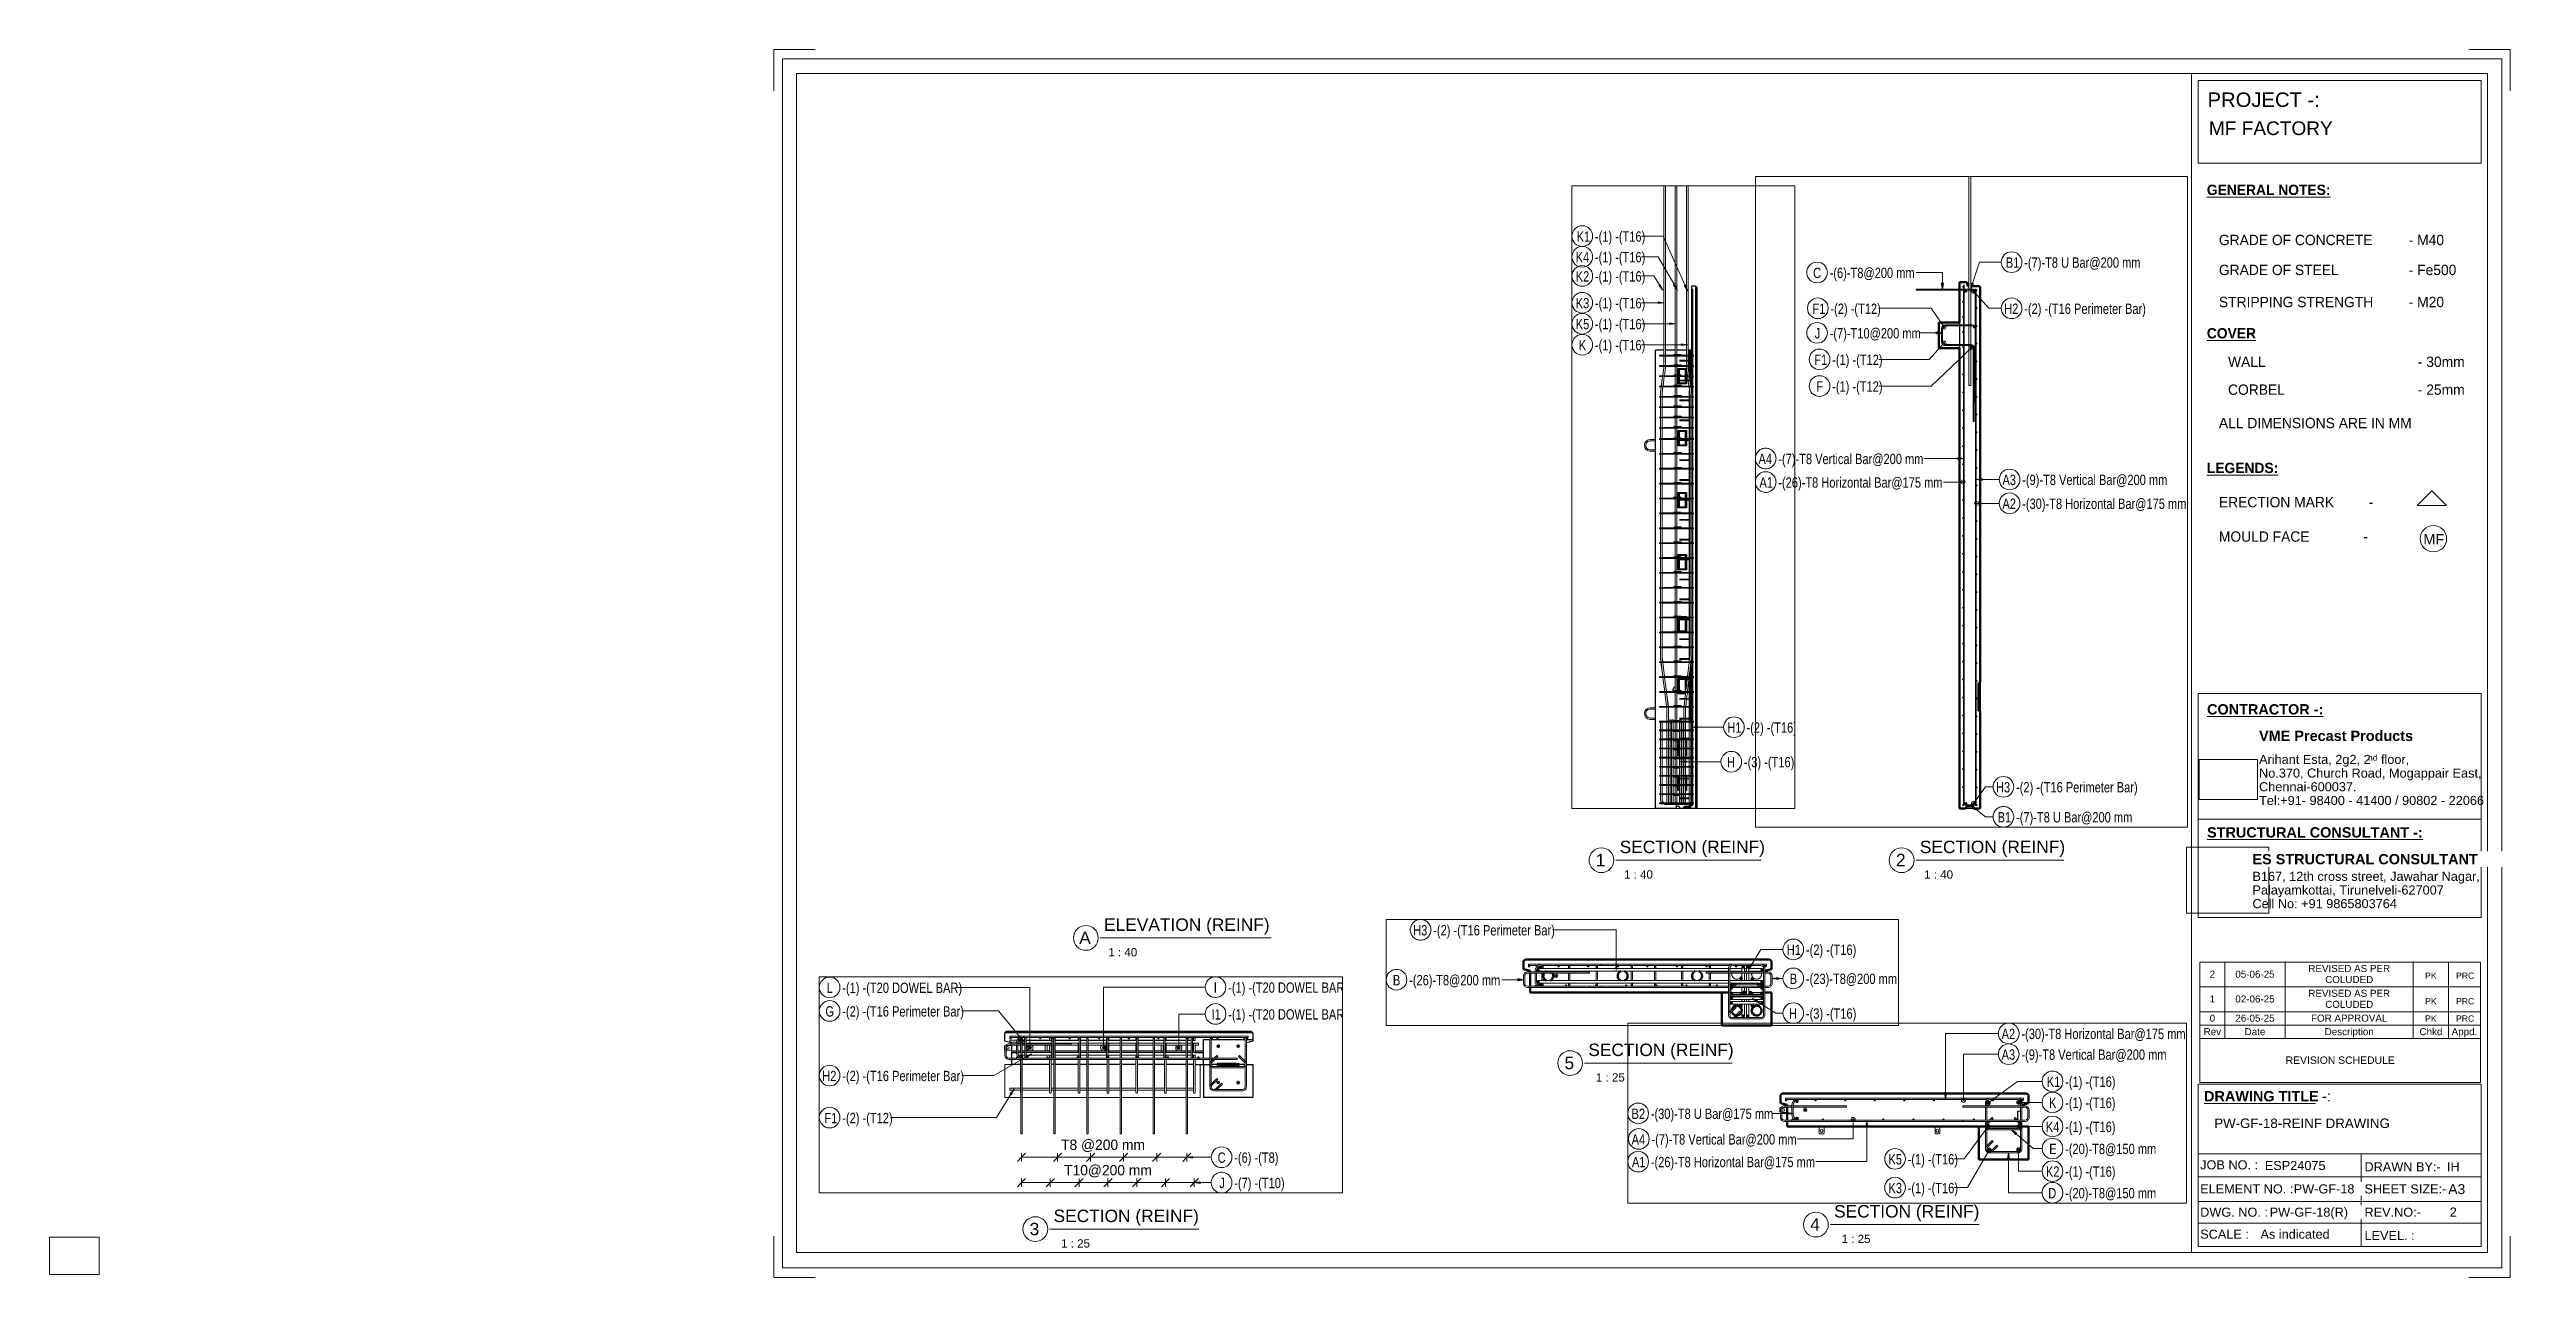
# Paper-space layout 'Layout1' of a CAD drawing. Header units: millimetres. Extents: x 0 to 599, y -1 to 296.
# The model-space entities are those that its viewports show. They can reach past a viewport. Long polylines and large blocks are cut down to what shows.
import ezdxf

# ---------------------------------------------------------------- set-up
doc = ezdxf.new("R2010")
doc.units = ezdxf.units.MM
doc.linetypes.add('Dash', pattern=[6.36, 3.18, -3.18])
for name, color, linetype, lineweight in [('A-ANNO-DIMS', 211, 'Continuous', 9), ('A-ANNO-DIMS-25', 211, 'Continuous', 9), ('A-DETL-MBND', 5, 'Continuous', 18), ('A-DETL-THIN', 151, 'Continuous', 18), ('A-GENM', 13, 'Continuous', 18), ('A-WALL', 113, 'Continuous', 25), ('A-WALL-HDLN', 110, 'Dash', 25), ('G-ANNO-SCHD', 231, 'Continuous', 9), ('G-ANNO-TEXT', 231, 'Continuous', 9), ('G-ANNO-TTLB', 6, 'Continuous', 9), ('G-ANNO-TTLB-MEDM', 33, 'Continuous', 9), ('G-ANNO-TTLB-THIN', 151, 'Continuous', 9), ('S-BEAM', 12, 'Continuous', 18), ('S-BEAM-HDLN', 1, 'Dash', 18), ('S-COLS', 52, 'Continuous', 18), ('S-COLS-HDLN', 52, 'Dash', 18), ('S-RBAR', 171, 'Continuous', 18), ('S-RBAR-IDEN', 171, 'Continuous', 9)]:
    doc.layers.add(name, color=color, linetype=linetype, lineweight=lineweight)
doc.layers.add('G-ANNO-NPLT', color=191, linetype='Continuous')
doc.styles.add('Arial_10', font='arial.ttf', dxfattribs={"height": 1.8})
doc.styles.add('Arial_11', font='arial.ttf', dxfattribs={"height": 1.7})
doc.styles.add('Arial_12', font='arial.ttf', dxfattribs={"height": 2})
doc.styles.add('Arial_13', font='arial.ttf', dxfattribs={"height": 3})
doc.styles.add('Arial_14', font='arial.ttf', dxfattribs={"height": 1.5})
doc.styles.add('Arial_2', font='arial.ttf', dxfattribs={"height": 3.5})
doc.styles.add('Arial_3', font='arial.ttf', dxfattribs={"height": 2.2})
doc.styles.add('Arial_4', font='arial.ttf', dxfattribs={"height": 2.4})
doc.styles.add('Arial_5', font='arial.ttf', dxfattribs={"height": 2.5})
doc.styles.add('Arial_6', font='arial.ttf', dxfattribs={"height": 1.42976})
doc.styles.add('Arial_7', font='arial.ttf', dxfattribs={"height": 2.25})
doc.styles.add('Arial_8', font='arial.ttf', dxfattribs={"height": 3.3})
doc.styles.add('Arial_9', font='arial.ttf', dxfattribs={"height": 2.3})
doc.styles.add('Arial_B', font='arialbd.ttf', dxfattribs={"height": 2.5})
doc.styles.add('Nirmala UI Semilight', font='NirmalaS.ttf', dxfattribs={"width": 0.8, "height": 100})
doc.styles.add('Nirmala UI Semilight_2', font='NirmalaS.ttf', dxfattribs={"width": 0.8, "height": 62.5})
doc.styles.add('Nirmala UI Semilight_3', font='NirmalaS.ttf', dxfattribs={"height": 62.5})
doc.styles.add('Nirmala UI Semilight_4', font='NirmalaS.ttf', dxfattribs={"height": 2.5})
doc.styles.add('Nirmala UI Semilight_B', font='', dxfattribs={"height": 2.5})
doc.styles.get('Nirmala UI Semilight_B').set_extended_font_data('Nirmala UI Semilight', bold=True)
doc.dimstyles.new('Arrow_Filled_-_2_5_NI_UI_3', dxfattribs={"dimscale": 304.8, "dimtxt": 65.460247, "dimasz": 0.164042, "dimexe": 0.082021, "dimexo": 0.0625, "dimgap": 0.082021, "dimtad": 1, "dimdec": 0, "dimzin": 0, "dimdsep": 46, "dimtxsty": 'Nirmala UI Semilight_3', "dimblk1": 'OBLIQUE', "dimblk2": 'OBLIQUE', "dimsah": 1, "dimcen": 0.09, "dimazin": 0, "dimtfac": 1, "dimtdec": 4, "dimtix": 1, "dimtmove": 0, "dimatfit": 3, "dimfxl": 0.082021, "dimfxlon": 1, "dimtvp": 1, "dimtolj": 1, "dimtzin": 0, "dimarcsym": 2})
picture_1 = doc.add_image_def('image1.jpg', size_in_pixel=(996, 686))
picture_2 = doc.add_image_def('image2.jpg', size_in_pixel=(1600, 1280))

psp = doc.layouts.get("Layout1")

msp = doc.modelspace()

# ---------------------------------------------------------------- texts
at = {"layer": 'S-RBAR-IDEN', "attachment_point": 1}
for s, insert, char_height, width, style in [('A2', (7071.15, 13504.69), 62.5, 99.4092, 'Nirmala UI Semilight_2'), ('-(30)-T8 Horizontal Bar@175 mm', (7190.51, 13504.69), 62.5, 1208.9447, 'Nirmala UI Semilight_2'), ('L', (1353.56, 13407.99), 62.5, 40.0844, 'Nirmala UI Semilight_2'), ('-(1) -(T20 DOWEL BAR)', (1448.42, 13407.99), 62.5, 835.3584, 'Nirmala UI Semilight_2'), ('I', (3695.16, 13409.23), 62.5, 20.8439, 'Nirmala UI Semilight_2'), ('-(1) -(T20 DOWEL BAR)', (3782.12, 13409.23), 62.5, 835.3584, 'Nirmala UI Semilight_2'), ('-(9)-T8 Vertical Bar@200 mm', (7190.51, 13379.17), 62.5, 1071.0545, 'Nirmala UI Semilight_2'), ('A3', (7071.15, 13379.17), 62.5, 99.4092, 'Nirmala UI Semilight_2'), ('H3', (8662.07, 13320.91), 62.5, 104.2194, 'Nirmala UI Semilight_2'), ('-(2) -(T16 Perimeter Bar)', (8783.44, 13320.91), 62.5, 873.8394, 'Nirmala UI Semilight_2'), ('G', (1346.25, 13265.37), 62.5, 57.7215, 'Nirmala UI Semilight_2'), ('-(2) -(T16 Perimeter Bar)', (1448.41, 13265.37), 62.5, 873.8394, 'Nirmala UI Semilight_2'), ('I1', (3681.96, 13247.09), 62.5, 52.9114, 'Nirmala UI Semilight_2'), ('-(1) -(T20 DOWEL BAR)', (3782.12, 13247.09), 62.5, 835.3584, 'Nirmala UI Semilight_2'), ('K1', (7344.35, 13215.11), 62.5, 78.5654, 'Nirmala UI Semilight_2'), ('-(1) -(T16)', (7455.11, 13215.11), 62.5, 339.9155, 'Nirmala UI Semilight_2'), ('-(2) -(T16)', (11037.7, 13202.96), 62.5, 352.7425, 'Nirmala UI Semilight_2'), ('H1', (10921.64, 13202.96), 62.5, 91.3924, 'Nirmala UI Semilight_2'), ('K', (7357.55, 13087.58), 62.5, 46.4979, 'Nirmala UI Semilight_2'), ('-(1) -(T16)', (7455.11, 13087.58), 62.5, 339.9155, 'Nirmala UI Semilight_2'), ('-(23)-T8@200 mm', (11037.7, 13027.17), 62.5, 676.6242, 'Nirmala UI Semilight_2'), ('-(30)-T8 U Bar@175 mm', (4949.45, 13021.35), 62.5, 886.6664, 'Nirmala UI Semilight_2'), ('-(26)-T8@200 mm', (8637.99, 13019.39), 62.5, 676.6242, 'Nirmala UI Semilight_2'), ('B', (10939.54, 13027.17), 62.5, 48.1012, 'Nirmala UI Semilight_2'), ('B2', (4832.79, 13021.35), 62.5, 92.9957, 'Nirmala UI Semilight_2'), ('B', (8539.83, 13019.39), 62.5, 48.1012, 'Nirmala UI Semilight_2'), ('-(1) -(T16)', (7455.11, 12942.17), 62.5, 339.9155, 'Nirmala UI Semilight_2'), ('K4', (7338.45, 12942.17), 62.5, 92.9957, 'Nirmala UI Semilight_2'), ('H2', (1327.07, 12874.97), 62.5, 104.2194, 'Nirmala UI Semilight_2'), ('-(2) -(T16 Perimeter Bar)', (1448.44, 12874.97), 62.5, 873.8394, 'Nirmala UI Semilight_2'), ('A4', (4833.38, 12866.54), 62.5, 101.0126, 'Nirmala UI Semilight_2'), ('-(7)-T8 Vertical Bar@200 mm', (4953.45, 12866.54), 62.5, 1069.4511, 'Nirmala UI Semilight_2'), ('H', (10934.84, 12817.35), 62.5, 59.3249, 'Nirmala UI Semilight_2'), ('-(3) -(T16)', (11037.7, 12817.35), 62.5, 352.7425, 'Nirmala UI Semilight_2'), ('E', (7358.95, 12808.81), 62.5, 43.2911, 'Nirmala UI Semilight_2'), ('-(20)-T8@150 mm', (7455.11, 12808.81), 62.5, 663.7972, 'Nirmala UI Semilight_2'), ('K5', (6386.61, 12746.31), 62.5, 91.3924, 'Nirmala UI Semilight_2'), ('-(1) -(T16)', (6502.67, 12746.31), 62.5, 339.9155, 'Nirmala UI Semilight_2'), ('A1', (4835.38, 12729.7), 62.5, 86.5822, 'Nirmala UI Semilight_2'), ('-(26)-T8 Horizontal Bar@175 mm', (4949.45, 12729.7), 62.5, 1208.9447, 'Nirmala UI Semilight_2'), ('K2', (7339.05, 12671.96), 62.5, 91.3924, 'Nirmala UI Semilight_2'), ('-(1) -(T16)', (7455.11, 12671.96), 62.5, 339.9155, 'Nirmala UI Semilight_2'), ('-(2) -(T12)', (1448.44, 12620.58), 62.5, 352.7425, 'Nirmala UI Semilight_2'), ('F1', (1340.28, 12620.58), 62.5, 72.1519, 'Nirmala UI Semilight_2'), ('-(1) -(T16)', (6502.67, 12572.37), 62.5, 339.9155, 'Nirmala UI Semilight_2'), ('K3', (6386.61, 12572.37), 62.5, 91.3924, 'Nirmala UI Semilight_2'), ('-(20)-T8@150 mm', (7455.11, 12541.58), 62.5, 663.7972, 'Nirmala UI Semilight_2'), ('D', (7352.95, 12541.58), 62.5, 57.7215, 'Nirmala UI Semilight_2'), ('-(6) -(T8)', (3818.82, 12381.09), 62.5, 320.675, 'Nirmala UI Semilight_2'), ('C', (3718.65, 12381.09), 62.5, 52.9114, 'Nirmala UI Semilight_2'), ('J', (3728.55, 12227.62), 62.5, 28.8607, 'Nirmala UI Semilight_2'), ('-(7) -(T10)', (3818.81, 12227.62), 62.5, 351.1391, 'Nirmala UI Semilight_2'), ('-(1) -(T16)', (-5539.7, 4190.4), 100, 543.8648, 'Nirmala UI Semilight'), ('K1', (-5716.92, 4190.4), 100, 125.7046, 'Nirmala UI Semilight'), ('-(1) -(T16)', (-5539.7, 3990.4), 100, 543.8648, 'Nirmala UI Semilight'), ('K4', (-5726.36, 3990.4), 100, 148.7932, 'Nirmala UI Semilight'), ('-(7)-T8 U Bar@200 mm', (-585.09, 3938.27), 100, 1367.3582, 'Nirmala UI Semilight'), ('B1', (-763.27, 3938.27), 100, 128.27, 'Nirmala UI Semilight'), ('-(6)-T8@200 mm', (-2467.67, 3838.27), 100, 1010.7676, 'Nirmala UI Semilight'), ('C', (-2627.93, 3838.27), 100, 84.6582, 'Nirmala UI Semilight'), ('K2', (-5725.4, 3804.58), 100, 146.2278, 'Nirmala UI Semilight'), ('-(1) -(T16)', (-5539.7, 3804.58), 100, 543.8648, 'Nirmala UI Semilight'), ('-(1) -(T16)', (-5539.7, 3545.4), 100, 543.8648, 'Nirmala UI Semilight'), ('K3', (-5725.4, 3545.4), 100, 146.2278, 'Nirmala UI Semilight'), ('F1', (-2633.31, 3491.61), 100, 115.443, 'Nirmala UI Semilight'), ('-(2) -(T12)', (-2460.25, 3491.61), 100, 564.388, 'Nirmala UI Semilight'), ('H2', (-779.27, 3491.61), 100, 166.751, 'Nirmala UI Semilight'), ('-(2) -(T16 Perimeter Bar)', (-585.09, 3491.61), 100, 1398.143, 'Nirmala UI Semilight'), ('-(1) -(T16)', (-5539.7, 3342.8), 100, 543.8648, 'Nirmala UI Semilight'), ('K5', (-5725.4, 3342.8), 100, 146.2278, 'Nirmala UI Semilight'), ('J', (-2612.09, 3254.07), 100, 46.1772, 'Nirmala UI Semilight'), ('-(7)-T10@200 mm', (-2467.67, 3254.07), 100, 1059.5102, 'Nirmala UI Semilight'), ('-(1) -(T16)', (-5539.7, 3139.07), 100, 543.8648, 'Nirmala UI Semilight'), ('K', (-5695.8, 3139.07), 100, 74.3966, 'Nirmala UI Semilight'), ('F1', (-2616.35, 2997.73), 100, 115.443, 'Nirmala UI Semilight'), ('-(1) -(T12)', (-2443.29, 2997.73), 100, 543.8648, 'Nirmala UI Semilight'), ('-(1) -(T12)', (-2443.29, 2739.34), 100, 543.8648, 'Nirmala UI Semilight'), ('F', (-2595.07, 2739.34), 100, 64.135, 'Nirmala UI Semilight'), ('A4', (-3156.78, 2038.28), 100, 161.6202, 'Nirmala UI Semilight'), ('-(7)-T8 Vertical Bar@200 mm', (-2964.68, 2038.28), 100, 1711.1218, 'Nirmala UI Semilight'), ('-(9)-T8 Vertical Bar@200 mm', (-604.88, 1835.8), 100, 1713.6872, 'Nirmala UI Semilight'), ('A3', (-795.86, 1835.8), 100, 159.0548, 'Nirmala UI Semilight'), ('-(26)-T8 Horizontal Bar@175 mm', (-2964.68, 1810.7), 100, 1934.3116, 'Nirmala UI Semilight'), ('A1', (-3147.18, 1810.7), 100, 138.5316, 'Nirmala UI Semilight'), ('A2', (-795.86, 1604.86), 100, 159.0548, 'Nirmala UI Semilight'), ('-(30)-T8 Horizontal Bar@175 mm', (-604.88, 1604.86), 100, 1934.3116, 'Nirmala UI Semilight'), ('-(2) -(T16)', (-4072.74, -560.59), 100, 564.388, 'Nirmala UI Semilight'), ('H1', (-4258.45, -560.59), 100, 146.2278, 'Nirmala UI Semilight'), ('-(3) -(T16)', (-4097.74, -894.92), 100, 564.388, 'Nirmala UI Semilight'), ('H', (-4262.33, -894.92), 100, 94.9198, 'Nirmala UI Semilight'), ('-(2) -(T16 Perimeter Bar)', (-664.25, -1137.91), 100, 1398.143, 'Nirmala UI Semilight'), ('H3', (-858.43, -1137.91), 100, 166.751, 'Nirmala UI Semilight'), ('B1', (-842.43, -1428.46), 100, 128.27, 'Nirmala UI Semilight'), ('-(7)-T8 U Bar@200 mm', (-664.25, -1428.46), 100, 1367.3582, 'Nirmala UI Semilight')]:
    msp.add_mtext(s, dxfattribs=dict(at, insert=insert, char_height=char_height, width=width, style=style))

# ---------------------------------------------------------------- blocks, each defined once
blk = doc.blocks.new('ES-Landscape-A3 - ES-Landscape-A3-502445-PW-GF-18-REINF DRAWING')
at = {"layer": 'G-ANNO-TTLB'}
for p, q in [((175.24, 296.27), (185.24, 296.27)), ((175.24, 296.27), (175.24, 286.27)), ((595.24, 296.27), (585.24, 296.27)), ((595.24, 296.27), (595.24, 286.27)), ((519.77, 140.54), (588.2, 140.54)), ((519.77, 86.33), (519.77, 140.54)), ((588.2, 86.33), (588.2, 140.54)), ((519.77, 110.14), (588.2, 110.14)), ((519.77, 6.78), (519.77, 46.03)), ((588.2, 6.78), (588.2, 46.03)), ((559.23, 29.2), (559.23, 6.78)), ((175.24, -0.73), (175.24, 9.27)), ((595.24, -0.73), (595.24, 9.27)), ((175.24, -0.73), (185.24, -0.73)), ((595.24, -0.73), (585.24, -0.73))]:
    blk.add_line(p, q, dxfattribs=at)
at = {"layer": 'G-ANNO-TTLB-MEDM'}
for p, q in [((180.73, 290.44), (180.73, 5.31)), ((180.73, 290.44), (589.79, 290.44)), ((518.17, 290.44), (518.17, 5.31)), ((519.77, 268.77), (519.77, 288.77)), ((519.77, 288.77), (588.2, 288.77)), ((588.2, 288.77), (588.2, 268.77)), ((589.79, 290.44), (589.79, 5.31)), ((588.2, 268.77), (519.77, 268.77)), ((519.77, 86.33), (588.2, 86.33)), ((519.77, 6.78), (588.2, 6.78)), ((180.73, 5.31), (589.79, 5.31))]:
    blk.add_line(p, q, dxfattribs=at)
at = {"layer": 'G-ANNO-TTLB-THIN'}
for p, q in [((177.29, 294.03), (177.29, 1.56)), ((593.23, 294.03), (177.29, 294.03)), ((593.23, 1.56), (593.23, 294.03)), ((519.77, 46.03), (588.2, 46.03)), ((519.77, 29.2), (588.2, 29.2)), ((519.77, 23.64), (588.2, 23.64)), ((519.77, 17.68), (588.2, 17.68)), ((519.77, 12.43), (588.2, 12.43)), ((177.29, 1.56), (593.23, 1.56))]:
    blk.add_line(p, q, dxfattribs=at)
at = {"layer": 'G-ANNO-TTLB', "char_height": 2.2, "attachment_point": 1, "style": 'Arial_3'}
for s, insert, width in [('No.370, Church Road, Mogappair East,', (534.5, 122.37), 63.4135), ('Tel:+91- 98400 - 41400 / 90802 - 22066 ', (534.5, 115.75), 65.2574), ('Chennai-600037.', (534.5, 119.06), 27.6582), ('Cell No: +91 9865803764', (532.9, 90.79), 41.0464), ('Palayamkottai, Tirunelveli-627007', (532.9, 94.09), 54.4346), ('JOB NO. :', (520.26, 27.61), 16.5949), ('DRAWN BY:-', (560, 27.14), 21.7257), ('ELEMENT NO. :', (520.26, 21.79), 26.5359), ('SHEET SIZE:-', (560, 21.79), 23.2489), ('DWG. NO. :', (520.26, 16.16), 19.481), ('REV.NO:-', (560, 16.16), 16.0338), ('SCALE :', (520.26, 10.84), 13.8692), ('LEVEL. :', (560, 10.53), 14.3502)]:
    blk.add_mtext(s, dxfattribs=dict(at, insert=insert, width=width))
at = {"layer": 'G-ANNO-TTLB'}
image = blk.add_image(picture_1, insert=(520, 114.84), size_in_units=(14.11, 9.72), dxfattribs=at)
image.dxf.flags = 7
image = blk.add_image(picture_2, insert=(516.95, 87.39), size_in_units=(19.92, 15.93), dxfattribs=at)
image.dxf.flags = 7
at = {"layer": 'G-ANNO-TTLB', "attachment_point": 1, "bg_fill": 3, "box_fill_scale": 1.25, "bg_fill_color": 256, "bg_fill_true_color": 13158600, "bg_fill_transparency": 0}
for s, insert, char_height, width, style in [('PROJECT -:', (522.05, 285.89), 3.5, 33.3502, 'Arial_2'), ('\\LCONTRACTOR -:', (521.92, 137.94), 2.5, 33.9114, 'Arial_B'), ('\\LSTRUCTURAL CONSULTANT -:', (521.92, 108.18), 2.5, 62.8523, 'Arial_B'), ('\\LDRAWING TITLE', (521.19, 44.36), 2.5, 33.4304, 'Arial_B'), ('A3', (580.27, 21.84), 2.4, 4.9705, 'Arial_4')]:
    blk.add_mtext(s, dxfattribs=dict(at, insert=insert, char_height=char_height, width=width, style=style))
at = {"layer": 'G-ANNO-TTLB', "char_height": 2.5, "attachment_point": 1, "style": 'Arial_B', "bg_fill": 3, "box_fill_scale": 1.25, "bg_fill_color": 256, "bg_fill_true_color": 13158600, "bg_fill_transparency": 0}
for s, insert, width in [('VME Precast Products', (534.5, 131.53), 45.135), ('ES STRUCTURAL CONSULTANT', (532.9, 101.7), 65.6582), ('\\fArial|b1|i0|c0|p34|; ', (548.78, 44.36), 1.2025)]:
    blk.add_mtext(s, dxfattribs=dict(at, insert=insert, width=width))
at = {"layer": 'G-ANNO-TTLB', "attachment_point": 1}
for s, insert, char_height, width, style in [('Arihant Esta, 2g2, 2', (534.5, 125.68), 2.2, 31.9873, 'Arial_3'), ('nd', (560.89, 125.72), 1.43, 2.7257, 'Arial_6'), (' floor,', (563.14, 125.68), 2.2, 9.1392, 'Arial_3'), ('B167, 12th cross street, Jawahar Nagar,', (532.9, 97.4), 2.2, 65.1772, 'Arial_3')]:
    blk.add_mtext(s, dxfattribs=dict(at, insert=insert, char_height=char_height, width=width, style=style))
at = {"layer": 'G-ANNO-TTLB', "insert": (549.77, 44.36), "char_height": 2.5, "width": 2.6456, "attachment_point": 1, "style": 'Arial_5', "bg_fill": 3, "box_fill_scale": 1.25, "bg_fill_color": 256, "bg_fill_true_color": 13158600, "bg_fill_transparency": 0}
blk.add_mtext('-:', dxfattribs=at)
blk = doc.blocks.new('Viewport - M_View Title-1040-PW-GF-18-REINF DRAWING')
at = {"layer": 'G-ANNO-TTLB'}
for start, end in [(360, 180), (180, 0)]:
    blk.add_arc((-3.5, 0), 3, start, end, dxfattribs=at)
blk = doc.blocks.new('12_7Ø_ Lifting Insert_COLUMN - 12_9Ø Lifting insert-1653057-Elevation Right 1')
at = {"layer": 'A-GENM'}
for p, q in [((12713.72, 2176.06), (12663.72, 2176.06)), ((12663.72, 2163.36), (12713.72, 2163.36)), ((12713.72, 2076.06), (12663.72, 2076.06)), ((12663.72, 2063.36), (12713.72, 2063.36))]:
    blk.add_line(p, q, dxfattribs=at)
at = {"layer": 'A-GENM', "flags": 128}
for points in [[(12663.72, 2176.06), (12642.66, 2171.97), (12624.65, 2160.32), (12612.3, 2142.78), (12607.41, 2121.89), (12610.67, 2100.69), (12621.62, 2082.24), (12638.67, 2069.23), (12659.35, 2063.53), (12663.72, 2063.36)], [(12663.72, 2076.06), (12645.31, 2080.13), (12630.34, 2091.57), (12621.59, 2108.26), (12620.69, 2127.09), (12627.82, 2144.54), (12641.63, 2157.36), (12659.56, 2163.16), (12663.72, 2163.36)]]:
    blk.add_lwpolyline(points, dxfattribs=at)
blk = doc.blocks.new('12_7Ø_ Lifting Insert_COLUMN - 12_9Ø Lifting insert-V6-Elevation Right 1')
at = {"layer": 'A-GENM'}
for p, q in [((12713.7, -418.71), (12663.7, -418.71)), ((12663.7, -431.41), (12713.7, -431.41)), ((12713.7, -518.71), (12663.7, -518.71)), ((12663.7, -531.41), (12713.7, -531.41))]:
    blk.add_line(p, q, dxfattribs=at)
at = {"layer": 'A-GENM', "flags": 128}
for points in [[(12663.7, -418.71), (12642.64, -422.79), (12624.64, -434.45), (12612.29, -451.99), (12607.39, -472.88), (12610.66, -494.08), (12621.61, -512.52), (12638.66, -525.54), (12659.34, -531.24), (12663.7, -531.41)], [(12663.7, -518.71), (12645.3, -514.64), (12630.33, -503.19), (12621.58, -486.5), (12620.68, -467.68), (12627.8, -450.23), (12641.62, -437.41), (12659.55, -431.61), (12663.7, -431.41)]]:
    blk.add_lwpolyline(points, dxfattribs=at)
blk = doc.blocks.new('RR spread anchor face based - RR-SA-4_0-180-1726831-Elevation Top 1')
at = {"layer": 'A-GENM'}
for p, q in [((-9641.62, 12996.22), (-9641.62, 13029.43)), ((-9629.62, 13029.43), (-9629.62, 12996.22)), ((-9641.62, 12993.72), (-9641.62, 12996.22)), ((-9641.62, 12996.22), (-9629.62, 12996.22)), ((-9629.62, 12993.72), (-9641.62, 12993.72)), ((-9629.62, 12996.22), (-9629.62, 12993.72))]:
    blk.add_line(p, q, dxfattribs=at)
blk = doc.blocks.new('RR spread anchor face based - RR-SA-4_0-180-V7-Elevation Top 1')
at = {"layer": 'A-GENM'}
for p, q in [((-8941.62, 12996.22), (-8941.62, 13029.43)), ((-8929.62, 13029.44), (-8929.62, 12996.22)), ((-8941.62, 12993.72), (-8941.62, 12996.22)), ((-8941.62, 12996.22), (-8929.62, 12996.22)), ((-8929.62, 12993.72), (-8941.62, 12993.72)), ((-8929.62, 12996.22), (-8929.62, 12993.72))]:
    blk.add_line(p, q, dxfattribs=at)
blk = doc.blocks.new('RR spread anchor face based - RR-SA-2_5-250-2997505-Elevation Top 1')
at = {"layer": 'A-GENM'}
for p, q in [((-9883.11, 13028.69), (-9888.11, 13026.19)), ((-9888.11, 13026.19), (-9888.11, 13001.19)), ((-9880.11, 13028.69), (-9883.11, 13028.69)), ((-9845.62, 13028.69), (-9866.88, 13028.69)), ((-9872.61, 13020.69), (-9866.61, 13020.69)), ((-9866.61, 13006.69), (-9872.61, 13006.69)), ((-9888.11, 13001.19), (-9885.62, 12999.95)), ((-9877.61, 12998.69), (-9845.62, 12998.69))]:
    blk.add_line(p, q, dxfattribs=at)
for centre, start, end in [((-9872.61, 13013.69), 90.00126, 120.00126), ((-9866.61, 13013.69), 270.00126, 90.00126), ((-9872.61, 13013.69), 225.00126, 270.00126)]:
    blk.add_arc(centre, 7, start, end, dxfattribs=at)
blk = doc.blocks.new('12_7Ø_ Lifting Insert_COLUMN - 12_9Ø Lifting insert-1653057-Elevation Top 1')
at = {"layer": 'A-GENM'}
for p, q in [((-8582.76, 12919.39), (-8582.76, 12919.4)), ((-8482.76, 12919.39), (-8482.76, 12919.4)), ((-8588.46, 12908.05), (-8588.46, 12908.05)), ((-8488.46, 12908.05), (-8488.46, 12908.05))]:
    blk.add_line(p, q, dxfattribs=at)
at = {"layer": 'A-GENM', "flags": 128}
for points in [[(-8585.61, 12907.37), (-8590.12, 12909.25), (-8591.96, 12913.77), (-8590.05, 12918.26), (-8585.61, 12920.07)], [(-8485.61, 12920.07), (-8487.58, 12920.07), (-8493.32, 12920.07), (-8502.38, 12920.07), (-8514.06, 12920.07), (-8527.43, 12920.07), (-8541.44, 12920.07), (-8554.99, 12920.07), (-8567.03, 12920.07), (-8576.59, 12920.07), (-8582.93, 12920.07), (-8585.56, 12920.07), (-8585.61, 12920.07)], [(-8585.61, 12907.37), (-8583.65, 12907.37), (-8577.91, 12907.37), (-8568.84, 12907.37), (-8557.17, 12907.37), (-8543.8, 12907.37), (-8529.79, 12907.37), (-8516.23, 12907.37), (-8504.2, 12907.37), (-8494.64, 12907.37), (-8488.29, 12907.37), (-8485.67, 12907.37), (-8485.61, 12907.37)]]:
    blk.add_lwpolyline(points, dxfattribs=at)
blk = doc.blocks.new('RR spread anchor face based - RR-SA-1_4-160-1726851-Elevation Top 2')
at = {"layer": 'A-GENM'}
for p, q in [((-9650.59, 12913.7), (-9650.59, 12873.7)), ((-9620.59, 12873.7), (-9620.59, 12913.7)), ((-9642.59, 12884.2), (-9642.59, 12890.2)), ((-9628.59, 12890.2), (-9628.59, 12884.2)), ((-9650.59, 12873.7), (-9648.09, 12868.7)), ((-9623.09, 12868.7), (-9620.59, 12873.7)), ((-9648.09, 12868.7), (-9623.09, 12868.7))]:
    blk.add_line(p, q, dxfattribs=at)
for centre, start, end in [((-9635.59, 12890.2), 0.00126, 180.00126), ((-9635.59, 12884.2), 180.00126, 0.00126)]:
    blk.add_arc(centre, 7, start, end, dxfattribs=at)
blk = doc.blocks.new('RR spread anchor face based - RR-SA-2_5-250-2997505-Elevation Top 2')
at = {"layer": 'A-GENM'}
for p, q in [((-9883.09, 13028.69), (-9888.09, 13026.19)), ((-9888.09, 13026.19), (-9888.09, 13001.19)), ((-9880.07, 13028.69), (-9883.09, 13028.69)), ((-9845.59, 13028.69), (-9866.82, 13028.69)), ((-9872.59, 13020.69), (-9866.59, 13020.69)), ((-9866.59, 13006.69), (-9872.59, 13006.69)), ((-9888.09, 13001.19), (-9885.59, 12999.94)), ((-9877.58, 12998.69), (-9845.59, 12998.69))]:
    blk.add_line(p, q, dxfattribs=at)
for centre, start, end in [((-9872.59, 13013.69), 90.00126, 120.00126), ((-9866.59, 13013.69), 270.00126, 90.00126), ((-9872.59, 13013.69), 225.00126, 270.00126)]:
    blk.add_arc(centre, 7, start, end, dxfattribs=at)
blk = doc.blocks.new('M_Rebar Tag_rfa MARK - ARROW-794226-Elevation Right 1')
at = {"layer": 'S-RBAR-IDEN'}
blk.add_circle((12006.45, 3944.32), 100, dxfattribs=at)
blk = doc.blocks.new('M_Rebar Tag_rfa Dimension - ARROW-793927-Elevation Right 2')
at = {"layer": 'S-RBAR-IDEN'}
blk.add_circle((11535.32, 3792.19), 100, dxfattribs=at)
blk = doc.blocks.new('M_Rebar Tag_rfa MARK - DOT 1 MM-794228-Elevation Right 2')
at = {"layer": 'S-RBAR-IDEN'}
blk.add_circle((13417.91, 3445.53), 100, dxfattribs=at)
blk = doc.blocks.new('M_Rebar Tag_rfa Dimension - DOT-793929-Elevation Right 2')
at = {"layer": 'S-RBAR-IDEN'}
blk.add_circle((13398.12, 1558.78), 100, dxfattribs=at)
blk = doc.blocks.new('M_Rebar Tag_rfa MARK - DOT 1_5-794230-Elevation Top 1')
at = {"layer": 'S-RBAR-IDEN'}
blk.add_circle((-10945.71, 13236.57), 62.5, dxfattribs=at)
blk = doc.blocks.new('M_Rebar Tag_rfa MARK - ARROW-794226-Elevation Top 1')
at = {"layer": 'S-RBAR-IDEN'}
blk.add_circle((-10945.71, 12846.19), 62.5, dxfattribs=at)
blk = doc.blocks.new('DIMBLOCK45-Elevation Top 1')
at = {"layer": 'A-ANNO-DIMS-25'}
for p, q in [((2532.16, 12352.16), (2557.16, 12377.16)), ((2532.16, 12352.16), (2532.16, 12377.16)), ((3532.11, 12352.18), (3557.11, 12377.18)), ((3532.11, 12352.18), (3532.11, 12377.18)), ((2532.16, 12352.16), (2507.16, 12327.16)), ((3532.11, 12352.18), (2532.16, 12352.16)), ((2532.16, 12352.16), (2532.16, 12327.16)), ((3532.11, 12352.18), (3507.11, 12327.17)), ((3532.11, 12352.18), (3532.11, 12327.18))]:
    blk.add_line(p, q, dxfattribs=at)
at = {"layer": 'A-ANNO-DIMS-25', "color": 0, "insert": (2771.48, 12458.71), "char_height": 62.5, "width": 625.5619, "attachment_point": 1, "rotation": 0.00066, "line_spacing_factor": 1.142579, "style": 'Nirmala UI Semilight_3'}
blk.add_mtext('T8 @200 mm', dxfattribs=at)
blk = doc.blocks.new('_Oblique')
at = {"color": 0, "linetype": 'ByBlock', "lineweight": -2}
blk.add_line((-0.5, -0.5), (0.5, 0.5), dxfattribs=at)
blk = doc.blocks.new('DIMBLOCK46-Elevation Top 1')
at = {"layer": 'A-ANNO-DIMS-25'}
for p, q in [((2532.17, 12198.65), (2557.17, 12223.65)), ((2532.17, 12198.65), (2532.17, 12223.65)), ((3577.16, 12198.66), (3602.16, 12223.66)), ((3577.16, 12198.66), (3577.16, 12223.66)), ((2532.17, 12198.65), (2507.17, 12173.65)), ((3577.16, 12198.66), (2532.17, 12198.65)), ((2532.17, 12198.65), (2532.17, 12173.65)), ((3577.16, 12198.66), (3552.16, 12173.66)), ((3577.16, 12198.66), (3577.16, 12173.66))]:
    blk.add_line(p, q, dxfattribs=at)
at = {"layer": 'A-ANNO-DIMS-25', "color": 0, "insert": (2789.85, 12305.2), "char_height": 62.5, "width": 635.5595, "attachment_point": 1, "rotation": 0.00066, "line_spacing_factor": 1.142579, "style": 'Nirmala UI Semilight_3'}
blk.add_mtext('T10@200 mm', dxfattribs=at)
blk = doc.blocks.new('M_Rebar Tag_rfa MARK - DOT 1 MM-794228-Elevation Top 2')
at = {"layer": 'S-RBAR-IDEN'}
blk.add_circle((-8240.01, 13186.32), 62.5, dxfattribs=at)
blk = doc.blocks.new('M_Rebar Tag_rfa Dimension - ARROW-793927-Elevation Top 2')
at = {"layer": 'S-RBAR-IDEN'}
blk.add_circle((-8240, 12780.01), 62.5, dxfattribs=at)
blk = doc.blocks.new('M_Rebar Tag_rfa Dimension - DOT 1 MM-793933-Elevation Top 2')
at = {"layer": 'S-RBAR-IDEN'}
blk.add_circle((-8504.6, 13350.37), 62.5, dxfattribs=at)
blk = doc.blocks.new('M_Rebar Tag_rfa MARK - ARROW-794226-Elevation Top 3')
at = {"layer": 'S-RBAR-IDEN'}
blk.add_circle((-8253.55, 13174.16), 62.5, dxfattribs=at)
blk = doc.blocks.new('M_Rebar Tag_rfa Dimension - ARROW-793927-Elevation Top 3')
at = {"layer": 'S-RBAR-IDEN'}
blk.add_circle((-10653.26, 12990.58), 62.5, dxfattribs=at)

# ---------------------------------------------------------------- dimensions: what is measured, and where the dimension line sits
at = {"layer": 'A-ANNO-DIMS'}
for base, p1, p2, text, override, picture, middle in [((2532.16, 12352.16), (3532.11, 12377.18), (2532.16, 12377.16), 'T8 @200 mm', {"dimpost": '<>', "dimfxl": 999.958673}, 'DIMBLOCK45-Elevation Top 1', (3032.13, 12413.04)), ((2532.17, 12198.65), (3577.16, 12223.66), (2532.17, 12223.65), 'T10@200 mm', {"dimpost": '<>', "dimfxl": 1044.99423}, 'DIMBLOCK46-Elevation Top 1', (3054.66, 12259.7))]:
    dim = msp.add_linear_dim(base=base, p1=p1, p2=p2, angle=0.00066, text=text, dimstyle='Arrow_Filled_-_2_5_NI_UI_3', override=override, dxfattribs=at)
    dim.commit()
    dim.dimension.update_dxf_attribs({"geometry": picture, "text_midpoint": middle})

# ---------------------------------------------------------------- hatches: boundary and pattern name
at = {"layer": 'S-RBAR'}
h = msp.add_hatch(color=256, dxfattribs=at)
edge = h.paths.add_edge_path()
edge.add_arc((2466.13, 13071.69), 4, 0, 360)
for points in [[(2464.89, 13067.89), (2469.37, 13069.34), (2469.37, 13074.04), (2464.89, 13075.49), (2462.13, 13071.69)], [(2528.91, 13058.48), (2535.86, 13058.48), (2540.18, 13063.91), (2538.64, 13070.68), (2532.38, 13073.69), (2526.13, 13070.68), (2524.59, 13063.91), (2525.27, 13063.05)], [(2643.76, 13067.89), (2648.24, 13069.34), (2648.24, 13074.04), (2643.76, 13075.5), (2641, 13071.69), (2642.92, 13069.06)], [(2822.63, 13067.89), (2827.11, 13069.34), (2827.11, 13074.05), (2822.63, 13075.5), (2819.87, 13071.69)], [(3001.51, 13067.89), (3005.98, 13069.34), (3005.98, 13074.05), (3001.51, 13075.5), (2998.74, 13071.7)], [(3180.38, 13067.89), (3184.85, 13069.35), (3184.85, 13074.05), (3180.38, 13075.5), (3177.61, 13071.7)], [(3359.25, 13067.9), (3363.72, 13069.35), (3363.72, 13074.05), (3359.25, 13075.5), (3356.48, 13071.7)], [(3538.12, 13067.9), (3542.59, 13069.35), (3542.59, 13074.05), (3538.12, 13075.51), (3535.35, 13071.7)], [(3716.99, 13067.9), (3721.46, 13069.35), (3721.46, 13074.06), (3716.99, 13075.51), (3714.22, 13071.7)], [(3895.86, 13067.9), (3900.33, 13069.36), (3900.33, 13074.06), (3895.86, 13075.51), (3893.09, 13071.71)], [(5765.88, 13067.89), (5770.36, 13069.34), (5770.36, 13074.04), (5765.88, 13075.49), (5763.12, 13071.69)], [(5829.9, 13058.48), (5836.85, 13058.48), (5841.17, 13063.91), (5839.63, 13070.68), (5833.37, 13073.69), (5827.12, 13070.68), (5825.58, 13063.91)], [(5944.75, 13067.89), (5949.23, 13069.34), (5949.23, 13074.04), (5944.75, 13075.5), (5941.99, 13071.69)], [(6123.62, 13067.89), (6128.1, 13069.34), (6128.1, 13074.05), (6123.62, 13075.5), (6120.86, 13071.69)], [(6302.5, 13067.89), (6306.97, 13069.34), (6306.97, 13074.05), (6302.5, 13075.5), (6299.73, 13071.7)], [(6481.37, 13067.89), (6485.84, 13069.35), (6485.84, 13074.05), (6481.37, 13075.5), (6478.6, 13071.7)], [(6660.24, 13067.9), (6664.71, 13069.35), (6664.71, 13074.05), (6660.24, 13075.5), (6657.47, 13071.7)], [(6839.11, 13067.9), (6843.58, 13069.35), (6843.58, 13074.05), (6839.11, 13075.51), (6836.34, 13071.7)], [(7017.98, 13067.9), (7022.45, 13069.35), (7022.45, 13074.06), (7017.98, 13075.51), (7015.21, 13071.7)], [(7196.85, 13067.9), (7201.32, 13069.36), (7201.32, 13074.06), (7196.85, 13075.51), (7194.08, 13071.71)], [(9362.05, 13067.89), (9366.52, 13069.34), (9366.52, 13074.04), (9362.05, 13075.49), (9359.28, 13071.69)], [(9426.07, 13058.48), (9433.01, 13058.48), (9437.34, 13063.91), (9435.79, 13070.68), (9429.54, 13073.69), (9423.28, 13070.68), (9421.74, 13063.91)], [(9442.51, 13067.89), (9446.98, 13069.34), (9446.98, 13074.04), (9442.51, 13075.49), (9439.75, 13071.69)], [(9540.92, 13067.89), (9545.39, 13069.34), (9545.39, 13074.04), (9540.92, 13075.5), (9538.15, 13071.69)], [(9604.98, 13067.89), (9609.45, 13069.34), (9609.45, 13074.04), (9604.98, 13075.5), (9602.22, 13071.69)], [(9719.79, 13067.89), (9724.26, 13069.34), (9724.26, 13074.05), (9719.79, 13075.5), (9717.03, 13071.69)], [(9772.45, 13067.89), (9776.92, 13069.34), (9776.92, 13074.05), (9772.45, 13075.5), (9769.69, 13071.69)], [(9898.66, 13067.89), (9903.13, 13069.34), (9903.13, 13074.05), (9898.66, 13075.5), (9895.9, 13071.7)], [(9983.67, 13067.89), (9988.15, 13069.35), (9988.15, 13074.05), (9983.67, 13075.5), (9980.91, 13071.7)], [(10077.53, 13067.89), (10082, 13069.35), (10082, 13074.05), (10077.53, 13075.5), (10074.77, 13071.7)], [(10123.64, 13067.89), (10128.12, 13069.35), (10128.12, 13074.05), (10123.64, 13075.5), (10120.88, 13071.7)], [(10256.4, 13067.9), (10260.87, 13069.35), (10260.87, 13074.05), (10256.4, 13075.5), (10253.64, 13071.7)], [(10288.62, 13067.9), (10293.09, 13069.35), (10293.09, 13074.05), (10288.62, 13075.5), (10285.85, 13071.7)], [(10435.27, 13067.9), (10439.74, 13069.35), (10439.74, 13074.05), (10435.27, 13075.51), (10432.51, 13071.7)], [(10454.84, 13067.9), (10459.31, 13069.35), (10459.31, 13074.05), (10454.84, 13075.51), (10452.07, 13071.7)], [(10614.14, 13067.9), (10618.61, 13069.35), (10618.61, 13074.06), (10614.14, 13075.51), (10611.38, 13071.7)], [(10656.49, 13059.91), (10663.26, 13061.45), (10666.27, 13067.7), (10662.99, 13074.02), (10656.49, 13075.5), (10651.06, 13071.18), (10651.06, 13064.23)], [(10683.39, 13059.91), (10690.16, 13061.45), (10693.17, 13067.71), (10690.16, 13073.96), (10683.39, 13075.5), (10677.96, 13071.18), (10677.96, 13064.23)], [(10793.01, 13067.9), (10797.48, 13069.36), (10797.48, 13074.06), (10793.01, 13075.51), (10790.25, 13071.71)], [(6990.23, 13049.44), (6996.11, 13053.13), (6996.88, 13060.03), (6991.97, 13064.94), (6985.08, 13064.16), (6981.38, 13058.28), (6983.67, 13051.73)], [(7179.55, 13050.05), (7184.46, 13054.96), (7183.68, 13061.86), (7177.81, 13065.55), (7171.25, 13063.26), (7168.96, 13056.71), (7172.65, 13050.83)], [(9412.44, 13042.43), (9419.38, 13042.43), (9423.71, 13047.86), (9422.17, 13054.63), (9415.91, 13057.64), (9409.66, 13054.63), (9408.11, 13047.86)], [(10769.36, 13042.45), (10776.31, 13042.45), (10780.63, 13047.88), (10779.09, 13054.64), (10772.84, 13057.66), (10766.58, 13054.64), (10765.04, 13047.88)], [(3722.92, 13015.75), (3728.8, 13019.45), (3729.58, 13026.35), (3724.67, 13031.26), (3717.77, 13030.48), (3714.07, 13024.6), (3716.37, 13018.05)], [(3844.67, 13016.15), (3849.58, 13021.06), (3848.8, 13027.96), (3842.92, 13031.66), (3836.37, 13029.36), (3834.07, 13022.81), (3837.77, 13016.93)], [(2582.15, 13003.69), (2589.22, 13006.62), (2592.15, 13013.69), (2589.22, 13020.76), (2582.15, 13023.69), (2575.08, 13020.76), (2572.15, 13013.69), (2575.08, 13006.62)], [(3032.17, 13003.7), (3039.24, 13006.63), (3042.17, 13013.7), (3039.24, 13020.77), (3032.17, 13023.7), (3025.1, 13020.77), (3022.17, 13013.7), (3025.1, 13006.63)], [(3481.95, 13003.71), (3489.02, 13006.63), (3491.95, 13013.71), (3489.02, 13020.78), (3481.95, 13023.71), (3474.88, 13020.78), (3471.95, 13013.7), (3474.88, 13006.63)], [(5883.14, 13003.69), (5890.21, 13006.62), (5893.14, 13013.69), (5890.21, 13020.76), (5883.14, 13023.69), (5876.07, 13020.76), (5873.14, 13013.69), (5876.07, 13006.62)], [(9526.48, 13003.69), (9533.55, 13006.62), (9536.48, 13013.69), (9533.55, 13020.76), (9526.48, 13023.69), (9519.41, 13020.76), (9516.48, 13013.69), (9519.41, 13006.62)], [(10646.87, 12988.96), (10652.75, 12992.65), (10653.53, 12999.55), (10648.62, 13004.46), (10641.72, 13003.68), (10638.03, 12997.8), (10640.32, 12991.25)], [(10714.93, 12989.26), (10719.84, 12994.17), (10719.06, 13001.07), (10713.18, 13004.76), (10706.63, 13002.47), (10704.34, 12995.92), (10708.03, 12990.04)], [(9412.44, 12970.6), (9419.39, 12970.6), (9423.71, 12976.03), (9422.17, 12982.8), (9415.91, 12985.81), (9409.66, 12982.8), (9408.12, 12976.03)], [(10769.37, 12970.62), (10776.31, 12970.62), (10780.64, 12976.05), (10779.09, 12982.81), (10772.84, 12985.83), (10766.58, 12982.81), (10765.04, 12976.05)], [(2528.91, 12954.73), (2535.86, 12954.73), (2540.19, 12960.16), (2538.64, 12966.93), (2532.39, 12969.94), (2526.13, 12966.93), (2524.59, 12960.16), (2526.84, 12957.33)], [(5829.9, 12954.73), (5836.85, 12954.73), (5841.18, 12960.16), (5839.63, 12966.93), (5833.38, 12969.94), (5827.12, 12966.93), (5825.58, 12960.16)], [(9426.07, 12954.73), (9433.01, 12954.73), (9437.34, 12960.16), (9435.79, 12966.93), (9429.54, 12969.94), (9423.29, 12966.93), (9421.74, 12960.16)], [(2507.37, 12951.89), (2510.13, 12955.69), (2507.37, 12959.49), (2502.9, 12958.04), (2502.9, 12953.34), (2505.67, 12952.44)], [(2690.03, 12951.89), (2692.8, 12955.69), (2690.03, 12959.5), (2685.56, 12958.04), (2685.56, 12953.34)], [(2872.7, 12951.89), (2875.46, 12955.69), (2872.7, 12959.5), (2868.23, 12958.05), (2868.23, 12953.34)], [(3055.37, 12951.89), (3058.13, 12955.7), (3055.37, 12959.5), (3050.9, 12958.05), (3050.9, 12953.35)], [(3238.03, 12951.89), (3240.8, 12955.7), (3238.03, 12959.5), (3233.56, 12958.05), (3233.56, 12953.35)], [(3419.14, 12951.9), (3421.9, 12955.7), (3419.14, 12959.51), (3414.67, 12958.05), (3414.67, 12953.35)], [(3603.37, 12951.9), (3606.13, 12955.7), (3603.37, 12959.51), (3598.9, 12958.05), (3598.9, 12953.35)], [(5808.36, 12951.89), (5811.12, 12955.69), (5808.36, 12959.49), (5803.89, 12958.04), (5803.89, 12953.34)], [(5991.02, 12951.89), (5993.79, 12955.69), (5991.02, 12959.5), (5986.55, 12958.04), (5986.55, 12953.34)], [(6173.69, 12951.89), (6176.46, 12955.69), (6173.69, 12959.5), (6169.22, 12958.05), (6169.22, 12953.34)], [(6356.36, 12951.89), (6359.12, 12955.7), (6356.36, 12959.5), (6351.89, 12958.05), (6351.89, 12953.35)], [(6539.02, 12951.89), (6541.79, 12955.7), (6539.02, 12959.5), (6534.55, 12958.05), (6534.55, 12953.35)], [(6720.13, 12951.9), (6722.89, 12955.7), (6720.13, 12959.51), (6715.66, 12958.05), (6715.66, 12953.35)], [(6904.36, 12951.9), (6907.12, 12955.7), (6904.36, 12959.51), (6899.89, 12958.05), (6899.89, 12953.35)], [(9404.52, 12951.89), (9407.29, 12955.69), (9404.52, 12959.49), (9400.05, 12958.04), (9400.05, 12953.34)], [(9442.51, 12951.89), (9446.98, 12953.34), (9446.98, 12958.04), (9442.51, 12959.49), (9439.75, 12955.69), (9441.12, 12953.8)], [(9587.19, 12951.89), (9589.95, 12955.69), (9587.19, 12959.5), (9582.72, 12958.04), (9582.72, 12953.34)], [(9604.98, 12951.89), (9609.45, 12953.34), (9609.45, 12958.04), (9604.98, 12959.5), (9602.22, 12955.69)], [(9769.86, 12951.89), (9772.62, 12955.69), (9769.86, 12959.5), (9765.38, 12958.05), (9765.38, 12953.34)], [(9772.45, 12951.89), (9776.93, 12953.34), (9776.93, 12958.05), (9772.45, 12959.5), (9769.69, 12955.69)], [(9952.52, 12951.89), (9955.29, 12955.7), (9952.52, 12959.5), (9948.05, 12958.05), (9948.05, 12953.35), (9951.5, 12952.22)], [(9983.68, 12951.89), (9988.15, 12953.35), (9988.15, 12958.05), (9983.68, 12959.5), (9980.91, 12955.7)], [(10123.65, 12951.89), (10128.12, 12953.35), (10128.12, 12958.05), (10123.65, 12959.5), (10120.88, 12955.7)], [(10135.19, 12951.89), (10137.95, 12955.7), (10135.19, 12959.5), (10130.72, 12958.05), (10130.72, 12953.35)], [(10288.62, 12951.9), (10293.09, 12953.35), (10293.09, 12958.05), (10288.62, 12959.5), (10285.85, 12955.7)], [(10316.29, 12951.9), (10319.06, 12955.7), (10316.29, 12959.51), (10311.82, 12958.05), (10311.82, 12953.35)], [(10454.84, 12951.9), (10459.31, 12953.35), (10459.31, 12958.05), (10454.84, 12959.51), (10452.07, 12955.7), (10453.46, 12953.8)], [(10500.52, 12951.9), (10503.29, 12955.7), (10500.52, 12959.51), (10496.05, 12958.05), (10496.05, 12953.35)], [(10581.81, 12947.67), (10588.76, 12947.67), (10593.09, 12953.1), (10591.54, 12959.87), (10585.29, 12962.88), (10579.03, 12959.87), (10577.49, 12953.1), (10580.89, 12948.83)], [(10769.81, 12947.67), (10776.76, 12947.67), (10781.09, 12953.1), (10779.54, 12959.87), (10773.29, 12962.88), (10767.03, 12959.87), (10765.49, 12953.1)], [(3722.23, 12905.7), (3728.48, 12908.72), (3730.03, 12915.48), (3725.7, 12920.91), (3718.75, 12920.91), (3714.43, 12915.48), (3715.97, 12908.72)], [(3838.55, 12906.5), (3845.5, 12906.5), (3849.83, 12911.93), (3848.28, 12918.69), (3842.03, 12921.71), (3835.77, 12918.69), (3834.23, 12911.93)], [(6989.22, 12905.7), (6995.47, 12908.72), (6997.02, 12915.48), (6992.69, 12920.91), (6985.74, 12920.91), (6981.42, 12915.48), (6982.96, 12908.72), (6988.44, 12906.08)], [(7173.55, 12906.5), (7180.49, 12906.5), (7184.82, 12911.93), (7183.27, 12918.69), (7177.02, 12921.71), (7170.76, 12918.69), (7169.22, 12911.93), (7173.24, 12906.89)], [(10663.86, 12905.7), (10670.11, 12908.72), (10671.65, 12915.49), (10667.33, 12920.91), (10660.38, 12920.91), (10656.06, 12915.48), (10657.6, 12908.72)], [(10697.68, 12906.5), (10704.62, 12906.5), (10708.95, 12911.93), (10707.4, 12918.69), (10701.15, 12921.71), (10694.89, 12918.69), (10693.35, 12911.93)], [(10581.82, 12871.5), (10588.76, 12871.5), (10593.09, 12876.93), (10591.54, 12883.7), (10585.29, 12886.71), (10579.03, 12883.7), (10577.49, 12876.93), (10580.89, 12872.66)], [(10769.82, 12871.5), (10776.76, 12871.5), (10781.09, 12876.93), (10779.54, 12883.7), (10773.29, 12886.71), (10767.03, 12883.7), (10765.49, 12876.93), (10768.1, 12873.65)], [(10581.82, 12842.83), (10588.76, 12842.83), (10593.09, 12848.26), (10591.54, 12855.03), (10585.29, 12858.04), (10579.03, 12855.03), (10577.49, 12848.26), (10580.89, 12844)], [(10769.82, 12842.83), (10776.76, 12842.83), (10781.09, 12848.26), (10779.54, 12855.03), (10773.29, 12858.04), (10767.03, 12855.03), (10765.49, 12848.26)], [(10643.12, 12825.21), (10649.39, 12828.18), (10650.99, 12834.94), (10646.7, 12840.4), (10639.76, 12840.45), (10635.39, 12835.05), (10636.89, 12828.27)], [(10710.75, 12824.62), (10717.68, 12825.03), (10721.68, 12830.71), (10719.73, 12837.37), (10713.31, 12840.01), (10707.24, 12836.62), (10706.11, 12829.78)], [(3722.07, 12795.7), (3728.34, 12798.67), (3729.94, 12805.43), (3725.65, 12810.89), (3718.71, 12810.94), (3714.34, 12805.54), (3715.84, 12798.76)], [(3839.09, 12796.3), (3846.02, 12796.72), (3850.02, 12802.4), (3848.07, 12809.06), (3841.65, 12811.69), (3835.59, 12808.31), (3834.45, 12801.46)], [(6995.65, 12761.86), (7001.93, 12764.82), (7003.52, 12771.58), (6999.23, 12777.04), (6992.29, 12777.09), (6987.92, 12771.7), (6989.53, 12764.86)], [(7169.77, 12763.33), (7176.7, 12763.75), (7180.7, 12769.42), (7178.75, 12776.09), (7172.33, 12778.72), (7166.26, 12775.34), (7165.13, 12768.49), (7168.39, 12764.86)], [(10656.49, 12761.91), (10663.26, 12763.45), (10666.27, 12769.7), (10663.26, 12775.96), (10656.49, 12777.5), (10651.07, 12773.18), (10651.07, 12766.23), (10653.51, 12764.28)], [(10683.39, 12761.91), (10690.16, 12763.45), (10693.17, 12769.71), (10690.16, 12775.96), (10683.39, 12777.5), (10677.97, 12773.18), (10677.97, 12766.23)], [(-1177.49, 3650.09), (-1173.49, 3654.09), (-1177.49, 3658.09), (-1181.49, 3654.09)], [(-1045.49, 3615.83), (-1041.49, 3619.83), (-1045.49, 3623.83), (-1049.49, 3619.83)], [(-1149.84, 3601.73), (-1140.9, 3604.63), (-1140.9, 3614.04), (-1149.84, 3616.94), (-1155.37, 3609.34)], [(-1078.01, 3601.73), (-1069.07, 3604.63), (-1069.07, 3614.04), (-1078.01, 3616.94), (-1083.54, 3609.33)], [(-1177.49, 3504.01), (-1173.49, 3508.01), (-1177.49, 3512.01), (-1181.49, 3508.01)], [(-1045.49, 3444.08), (-1041.49, 3448.08), (-1045.49, 3452.08), (-1049.49, 3448.08)], [(-1177.49, 3357.93), (-1173.49, 3361.93), (-1177.49, 3365.93), (-1181.49, 3361.93)], [(-1045.49, 3272.32), (-1041.49, 3276.32), (-1045.49, 3280.32), (-1049.49, 3276.32)], [(-1362.1, 3257.51), (-1356.1, 3263.51), (-1362.1, 3269.51), (-1368.1, 3263.51)], [(-1071.49, 3257.5), (-1065.49, 3263.5), (-1071.49, 3269.5), (-1077.49, 3263.5)], [(-1177.49, 3211.86), (-1173.49, 3215.86), (-1177.49, 3219.86), (-1181.49, 3215.86)], [(-1362.1, 3100.91), (-1356.1, 3106.91), (-1362.1, 3112.91), (-1368.1, 3106.91)], [(-1045.5, 3100.56), (-1041.49, 3104.56), (-1045.5, 3108.56), (-1049.49, 3104.56)], [(-1177.5, 3065.78), (-1173.5, 3069.78), (-1177.5, 3073.78), (-1181.5, 3069.78)], [(-1089.78, 3062.64), (-1083.78, 3068.64), (-1089.78, 3074.64), (-1095.78, 3068.64), (-1090.67, 3063.53)], [(-1177.5, 2975.94), (-1173.5, 2979.94), (-1177.5, 2983.94), (-1181.5, 2979.94)], [(-1045.5, 2928.8), (-1041.5, 2932.8), (-1045.5, 2936.8), (-1049.5, 2932.8)], [(-1177.5, 2802.3), (-1173.5, 2806.3), (-1177.5, 2810.3), (-1181.5, 2806.3)], [(-1045.5, 2757.04), (-1041.5, 2761.04), (-1045.5, 2765.04), (-1049.5, 2761.04)], [(-1177.5, 2628.65), (-1173.5, 2632.65), (-1177.5, 2636.65), (-1181.5, 2632.65)], [(-1045.5, 2585.28), (-1041.5, 2589.28), (-1045.5, 2593.28), (-1049.5, 2589.28)], [(-1177.5, 2455.01), (-1173.5, 2459.01), (-1177.5, 2463.01), (-1181.5, 2459.01)], [(-1045.5, 2413.52), (-1041.5, 2417.52), (-1045.5, 2421.52), (-1049.5, 2417.52)], [(-1177.5, 2281.37), (-1173.5, 2285.37), (-1177.5, 2289.37), (-1181.5, 2285.37)], [(-1045.5, 2241.77), (-1041.5, 2245.77), (-1045.5, 2249.77), (-1049.5, 2245.77)], [(-1177.5, 2107.72), (-1173.5, 2111.72), (-1177.5, 2115.72), (-1181.5, 2111.72)], [(-1045.5, 2070.01), (-1041.5, 2074.01), (-1045.5, 2078.01), (-1049.5, 2074.01)], [(-1177.5, 1934.08), (-1173.5, 1938.08), (-1177.5, 1942.08), (-1181.5, 1938.08)], [(-1045.5, 1898.25), (-1041.5, 1902.25), (-1045.5, 1906.25), (-1049.5, 1902.25)], [(-1177.5, 1760.43), (-1173.5, 1764.43), (-1177.5, 1768.43), (-1181.5, 1764.43)], [(-1045.5, 1726.49), (-1041.5, 1730.49), (-1045.5, 1734.49), (-1049.5, 1730.49)], [(-1177.5, 1586.79), (-1173.5, 1590.79), (-1177.5, 1594.79), (-1181.5, 1590.79)], [(-1045.5, 1554.73), (-1041.5, 1558.73), (-1045.5, 1562.73), (-1049.5, 1558.73)], [(-1177.5, 1413.14), (-1173.5, 1417.14), (-1177.5, 1421.14), (-1181.5, 1417.14)], [(-1045.5, 1382.97), (-1041.5, 1386.97), (-1045.5, 1390.97), (-1049.5, 1386.97)], [(-1177.5, 1239.5), (-1173.5, 1243.5), (-1177.5, 1247.5), (-1181.5, 1243.5)], [(-1045.5, 1211.21), (-1041.5, 1215.21), (-1045.5, 1219.21), (-1049.5, 1215.21)], [(-1177.51, 1065.86), (-1173.51, 1069.86), (-1177.51, 1073.86), (-1181.51, 1069.86)], [(-1045.51, 1039.46), (-1041.51, 1043.46), (-1045.51, 1047.46), (-1049.51, 1043.46)], [(-1177.51, 892.21), (-1173.51, 896.21), (-1177.51, 900.21), (-1181.51, 896.21)], [(-1045.51, 867.7), (-1041.51, 871.7), (-1045.51, 875.7), (-1049.51, 871.7)], [(-1177.51, 718.57), (-1173.51, 722.57), (-1177.51, 726.57), (-1181.51, 722.57)], [(-1045.51, 695.94), (-1041.51, 699.94), (-1045.51, 703.94), (-1049.51, 699.94)], [(-1177.51, 544.92), (-1173.51, 548.92), (-1177.51, 552.92), (-1181.51, 548.92)], [(-1045.51, 524.18), (-1041.51, 528.18), (-1045.51, 532.18), (-1049.51, 528.18)], [(-1177.51, 371.28), (-1173.51, 375.28), (-1177.51, 379.28), (-1181.51, 375.28)], [(-1045.51, 352.42), (-1041.51, 356.42), (-1045.51, 360.42), (-1049.51, 356.42)], [(-1177.51, 197.63), (-1173.51, 201.63), (-1177.51, 205.63), (-1181.51, 201.63)], [(-1045.51, 180.66), (-1041.51, 184.66), (-1045.51, 188.66), (-1049.51, 184.66)], [(-1177.51, 23.99), (-1173.51, 27.99), (-1177.51, 31.99), (-1181.51, 27.99)], [(-1045.51, 8.9), (-1041.51, 12.9), (-1045.51, 16.9), (-1049.51, 12.9)], [(-1177.51, -149.65), (-1173.51, -145.65), (-1177.51, -141.65), (-1181.51, -145.65)], [(-1045.51, -162.85), (-1041.51, -158.85), (-1045.51, -154.85), (-1049.51, -158.85)], [(-1177.51, -323.3), (-1173.51, -319.3), (-1177.51, -315.3), (-1181.51, -319.3)], [(-1045.51, -334.61), (-1041.51, -330.61), (-1045.51, -326.61), (-1049.51, -330.61)], [(-1177.51, -496.94), (-1173.51, -492.94), (-1177.51, -488.94), (-1181.51, -492.94)], [(-1045.51, -506.37), (-1041.51, -502.37), (-1045.51, -498.37), (-1049.51, -502.37)], [(-1177.51, -670.59), (-1173.51, -666.59), (-1177.51, -662.59), (-1181.51, -666.59)], [(-1045.51, -678.13), (-1041.51, -674.13), (-1045.51, -670.13), (-1049.51, -674.13)], [(-1177.52, -844.23), (-1173.52, -840.23), (-1177.52, -836.23), (-1181.52, -840.23)], [(-1045.52, -849.89), (-1041.52, -845.89), (-1045.52, -841.89), (-1049.52, -845.89)], [(-1177.52, -1017.88), (-1173.52, -1013.88), (-1177.52, -1009.88), (-1181.52, -1013.88), (-1180.8, -1014.6)], [(-1045.52, -1021.65), (-1041.52, -1017.65), (-1045.52, -1013.65), (-1049.52, -1017.65)], [(-1177.52, -1191.52), (-1173.52, -1187.52), (-1177.52, -1183.52), (-1181.52, -1187.52)], [(-1045.52, -1193.41), (-1041.52, -1189.41), (-1045.52, -1185.41), (-1049.52, -1189.41)], [(-1144.93, -1352.27), (-1139.4, -1344.66), (-1144.93, -1337.06), (-1153.87, -1339.96), (-1153.87, -1349.37)], [(-1073.1, -1352.27), (-1067.57, -1344.67), (-1073.1, -1337.06), (-1082.04, -1339.96), (-1082.04, -1349.37)], [(-1177.52, -1365.16), (-1173.52, -1361.16), (-1177.52, -1357.16), (-1181.52, -1361.16)], [(-1045.52, -1365.17), (-1041.52, -1361.17), (-1045.52, -1357.17), (-1049.52, -1361.17)]]:
    msp.add_hatch(color=256, dxfattribs=at).paths.add_polyline_path(points)
h = msp.add_hatch(color=256, dxfattribs=at)
edge = h.paths.add_edge_path()
edge.add_arc((2532.38, 13065.69), 8, 0, 360)
h = msp.add_hatch(color=256, dxfattribs=at)
edge = h.paths.add_edge_path()
edge.add_arc((2645, 13071.69), 4, 0, 360)
h = msp.add_hatch(color=256, dxfattribs=at)
edge = h.paths.add_edge_path()
edge.add_arc((2823.87, 13071.69), 4, 0, 360)
h = msp.add_hatch(color=256, dxfattribs=at)
edge = h.paths.add_edge_path()
edge.add_arc((3002.74, 13071.7), 4, 0, 360)
h = msp.add_hatch(color=256, dxfattribs=at)
edge = h.paths.add_edge_path()
edge.add_arc((3181.61, 13071.7), 4, 0, 360)
h = msp.add_hatch(color=256, dxfattribs=at)
edge = h.paths.add_edge_path()
edge.add_arc((3360.48, 13071.7), 4, 0, 360)
h = msp.add_hatch(color=256, dxfattribs=at)
edge = h.paths.add_edge_path()
edge.add_arc((3539.35, 13071.7), 4, 0, 360)
h = msp.add_hatch(color=256, dxfattribs=at)
edge = h.paths.add_edge_path()
edge.add_arc((3718.22, 13071.7), 4, 0, 360)
h = msp.add_hatch(color=256, dxfattribs=at)
edge = h.paths.add_edge_path()
edge.add_arc((3897.09, 13071.71), 4, 0, 360)
h = msp.add_hatch(color=256, dxfattribs=at)
edge = h.paths.add_edge_path()
edge.add_arc((5767.12, 13071.69), 4, 0, 360)
h = msp.add_hatch(color=256, dxfattribs=at)
edge = h.paths.add_edge_path()
edge.add_arc((5833.37, 13065.69), 8, 0, 360)
h = msp.add_hatch(color=256, dxfattribs=at)
edge = h.paths.add_edge_path()
edge.add_arc((5945.99, 13071.69), 4, 0, 360)
h = msp.add_hatch(color=256, dxfattribs=at)
edge = h.paths.add_edge_path()
edge.add_arc((6124.86, 13071.69), 4, 0, 360)
h = msp.add_hatch(color=256, dxfattribs=at)
edge = h.paths.add_edge_path()
edge.add_arc((6303.73, 13071.7), 4, 0, 360)
h = msp.add_hatch(color=256, dxfattribs=at)
edge = h.paths.add_edge_path()
edge.add_arc((6482.6, 13071.7), 4, 0, 360)
h = msp.add_hatch(color=256, dxfattribs=at)
edge = h.paths.add_edge_path()
edge.add_arc((6661.47, 13071.7), 4, 0, 360)
h = msp.add_hatch(color=256, dxfattribs=at)
edge = h.paths.add_edge_path()
edge.add_arc((6840.34, 13071.7), 4, 0, 360)
h = msp.add_hatch(color=256, dxfattribs=at)
edge = h.paths.add_edge_path()
edge.add_arc((7019.21, 13071.7), 4, 0, 360)
h = msp.add_hatch(color=256, dxfattribs=at)
edge = h.paths.add_edge_path()
edge.add_arc((7198.08, 13071.71), 4, 0, 360)
h = msp.add_hatch(color=256, dxfattribs=at)
edge = h.paths.add_edge_path()
edge.add_arc((9363.28, 13071.69), 4, 0, 360)
h = msp.add_hatch(color=256, dxfattribs=at)
edge = h.paths.add_edge_path()
edge.add_arc((9429.54, 13065.69), 8, 0, 360)
h = msp.add_hatch(color=256, dxfattribs=at)
edge = h.paths.add_edge_path()
edge.add_arc((9443.75, 13071.69), 4, 0, 360)
h = msp.add_hatch(color=256, dxfattribs=at)
edge = h.paths.add_edge_path()
edge.add_arc((9542.15, 13071.69), 4, 0, 360)
h = msp.add_hatch(color=256, dxfattribs=at)
edge = h.paths.add_edge_path()
edge.add_arc((9606.22, 13071.69), 4, 0, 360)
h = msp.add_hatch(color=256, dxfattribs=at)
edge = h.paths.add_edge_path()
edge.add_arc((9721.03, 13071.69), 4, 0, 360)
h = msp.add_hatch(color=256, dxfattribs=at)
edge = h.paths.add_edge_path()
edge.add_arc((9773.69, 13071.69), 4, 0, 360)
h = msp.add_hatch(color=256, dxfattribs=at)
edge = h.paths.add_edge_path()
edge.add_arc((9899.9, 13071.7), 4, 0, 360)
h = msp.add_hatch(color=256, dxfattribs=at)
edge = h.paths.add_edge_path()
edge.add_arc((9984.91, 13071.7), 4, 0, 360)
h = msp.add_hatch(color=256, dxfattribs=at)
edge = h.paths.add_edge_path()
edge.add_arc((10078.77, 13071.7), 4, 0, 360)
h = msp.add_hatch(color=256, dxfattribs=at)
edge = h.paths.add_edge_path()
edge.add_arc((10124.88, 13071.7), 4, 0, 360)
h = msp.add_hatch(color=256, dxfattribs=at)
edge = h.paths.add_edge_path()
edge.add_arc((10257.64, 13071.7), 4, 0, 360)
h = msp.add_hatch(color=256, dxfattribs=at)
edge = h.paths.add_edge_path()
edge.add_arc((10289.85, 13071.7), 4, 0, 360)
h = msp.add_hatch(color=256, dxfattribs=at)
edge = h.paths.add_edge_path()
edge.add_arc((10436.51, 13071.7), 4, 0, 360)
h = msp.add_hatch(color=256, dxfattribs=at)
edge = h.paths.add_edge_path()
edge.add_arc((10456.07, 13071.7), 4, 0, 360)
h = msp.add_hatch(color=256, dxfattribs=at)
edge = h.paths.add_edge_path()
edge.add_arc((10615.38, 13071.7), 4, 0, 360)
h = msp.add_hatch(color=256, dxfattribs=at)
edge = h.paths.add_edge_path()
edge.add_arc((10658.27, 13067.7), 8, 0, 360)
h = msp.add_hatch(color=256, dxfattribs=at)
edge = h.paths.add_edge_path()
edge.add_arc((10685.17, 13067.71), 8, 0, 360)
h = msp.add_hatch(color=256, dxfattribs=at)
edge = h.paths.add_edge_path()
edge.add_arc((10794.25, 13071.71), 4, 0, 360)
h = msp.add_hatch(color=256, dxfattribs=at)
edge = h.paths.add_edge_path()
edge.add_arc((6989.33, 13057.39), 8, 0, 360)
h = msp.add_hatch(color=256, dxfattribs=at)
edge = h.paths.add_edge_path()
edge.add_arc((7176.91, 13057.6), 8, 0, 360)
h = msp.add_hatch(color=256, dxfattribs=at)
edge = h.paths.add_edge_path()
edge.add_arc((9415.91, 13049.64), 8, 0, 360)
h = msp.add_hatch(color=256, dxfattribs=at)
edge = h.paths.add_edge_path()
edge.add_arc((10772.84, 13049.66), 8, 0, 360)
h = msp.add_hatch(color=256, dxfattribs=at)
edge = h.paths.add_edge_path()
edge.add_arc((3722.02, 13023.7), 8, 0, 360)
h = msp.add_hatch(color=256, dxfattribs=at)
edge = h.paths.add_edge_path()
edge.add_arc((3842.02, 13023.71), 8, 0, 360)
h = msp.add_hatch(color=256, dxfattribs=at)
edge = h.paths.add_edge_path()
edge.add_arc((2582.15, 13013.69), 10, 0, 360)
h = msp.add_hatch(color=256, dxfattribs=at)
edge = h.paths.add_edge_path()
edge.add_arc((3032.17, 13013.7), 10, 0, 360)
h = msp.add_hatch(color=256, dxfattribs=at)
edge = h.paths.add_edge_path()
edge.add_arc((3481.95, 13013.71), 10, 0, 360)
h = msp.add_hatch(color=256, dxfattribs=at)
edge = h.paths.add_edge_path()
edge.add_arc((5883.14, 13013.69), 10, 0, 360)
h = msp.add_hatch(color=256, dxfattribs=at)
edge = h.paths.add_edge_path()
edge.add_arc((9526.48, 13013.69), 10, 0, 360)
h = msp.add_hatch(color=256, dxfattribs=at)
edge = h.paths.add_edge_path()
edge.add_arc((10645.98, 12996.91), 8, 0, 360)
h = msp.add_hatch(color=256, dxfattribs=at)
edge = h.paths.add_edge_path()
edge.add_arc((10712.29, 12996.81), 8, 0, 360)
h = msp.add_hatch(color=256, dxfattribs=at)
edge = h.paths.add_edge_path()
edge.add_arc((9415.91, 12977.81), 8, 0, 360)
h = msp.add_hatch(color=256, dxfattribs=at)
edge = h.paths.add_edge_path()
edge.add_arc((10772.84, 12977.83), 8, 0, 360)
h = msp.add_hatch(color=256, dxfattribs=at)
edge = h.paths.add_edge_path()
edge.add_arc((2532.39, 12961.94), 8, 0, 360)
h = msp.add_hatch(color=256, dxfattribs=at)
edge = h.paths.add_edge_path()
edge.add_arc((5833.38, 12961.94), 8, 0, 360)
h = msp.add_hatch(color=256, dxfattribs=at)
edge = h.paths.add_edge_path()
edge.add_arc((9429.54, 12961.94), 8, 0, 360)
h = msp.add_hatch(color=256, dxfattribs=at)
edge = h.paths.add_edge_path()
edge.add_arc((2506.13, 12955.69), 4, 0, 360)
h = msp.add_hatch(color=256, dxfattribs=at)
edge = h.paths.add_edge_path()
edge.add_arc((2688.8, 12955.69), 4, 0, 360)
h = msp.add_hatch(color=256, dxfattribs=at)
edge = h.paths.add_edge_path()
edge.add_arc((2871.46, 12955.69), 4, 0, 360)
h = msp.add_hatch(color=256, dxfattribs=at)
edge = h.paths.add_edge_path()
edge.add_arc((3054.13, 12955.7), 4, 0, 360)
h = msp.add_hatch(color=256, dxfattribs=at)
edge = h.paths.add_edge_path()
edge.add_arc((3236.8, 12955.7), 4, 0, 360)
h = msp.add_hatch(color=256, dxfattribs=at)
edge = h.paths.add_edge_path()
edge.add_arc((3417.9, 12955.7), 4, 0, 360)
h = msp.add_hatch(color=256, dxfattribs=at)
edge = h.paths.add_edge_path()
edge.add_arc((3602.13, 12955.7), 4, 0, 360)
h = msp.add_hatch(color=256, dxfattribs=at)
edge = h.paths.add_edge_path()
edge.add_arc((5807.12, 12955.69), 4, 0, 360)
h = msp.add_hatch(color=256, dxfattribs=at)
edge = h.paths.add_edge_path()
edge.add_arc((5989.79, 12955.69), 4, 0, 360)
h = msp.add_hatch(color=256, dxfattribs=at)
edge = h.paths.add_edge_path()
edge.add_arc((6172.46, 12955.69), 4, 0, 360)
h = msp.add_hatch(color=256, dxfattribs=at)
edge = h.paths.add_edge_path()
edge.add_arc((6355.12, 12955.7), 4, 0, 360)
h = msp.add_hatch(color=256, dxfattribs=at)
edge = h.paths.add_edge_path()
edge.add_arc((6537.79, 12955.7), 4, 0, 360)
h = msp.add_hatch(color=256, dxfattribs=at)
edge = h.paths.add_edge_path()
edge.add_arc((6718.89, 12955.7), 4, 0, 360)
h = msp.add_hatch(color=256, dxfattribs=at)
edge = h.paths.add_edge_path()
edge.add_arc((6903.12, 12955.7), 4, 0, 360)
h = msp.add_hatch(color=256, dxfattribs=at)
edge = h.paths.add_edge_path()
edge.add_arc((9403.29, 12955.69), 4, 0, 360)
h = msp.add_hatch(color=256, dxfattribs=at)
edge = h.paths.add_edge_path()
edge.add_arc((9443.75, 12955.69), 4, 0, 360)
h = msp.add_hatch(color=256, dxfattribs=at)
edge = h.paths.add_edge_path()
edge.add_arc((9585.95, 12955.69), 4, 0, 360)
h = msp.add_hatch(color=256, dxfattribs=at)
edge = h.paths.add_edge_path()
edge.add_arc((9606.22, 12955.69), 4, 0, 360)
h = msp.add_hatch(color=256, dxfattribs=at)
edge = h.paths.add_edge_path()
edge.add_arc((9768.62, 12955.69), 4, 0, 360)
h = msp.add_hatch(color=256, dxfattribs=at)
edge = h.paths.add_edge_path()
edge.add_arc((9773.69, 12955.69), 4, 0, 360)
h = msp.add_hatch(color=256, dxfattribs=at)
edge = h.paths.add_edge_path()
edge.add_arc((9951.29, 12955.7), 4, 0, 360)
h = msp.add_hatch(color=256, dxfattribs=at)
edge = h.paths.add_edge_path()
edge.add_arc((9984.91, 12955.7), 4, 0, 360)
h = msp.add_hatch(color=256, dxfattribs=at)
edge = h.paths.add_edge_path()
edge.add_arc((10124.88, 12955.7), 4, 0, 360)
h = msp.add_hatch(color=256, dxfattribs=at)
edge = h.paths.add_edge_path()
edge.add_arc((10133.95, 12955.7), 4, 0, 360)
h = msp.add_hatch(color=256, dxfattribs=at)
edge = h.paths.add_edge_path()
edge.add_arc((10289.85, 12955.7), 4, 0, 360)
h = msp.add_hatch(color=256, dxfattribs=at)
edge = h.paths.add_edge_path()
edge.add_arc((10315.06, 12955.7), 4, 0, 360)
h = msp.add_hatch(color=256, dxfattribs=at)
edge = h.paths.add_edge_path()
edge.add_arc((10456.07, 12955.7), 4, 0, 360)
h = msp.add_hatch(color=256, dxfattribs=at)
edge = h.paths.add_edge_path()
edge.add_arc((10499.29, 12955.7), 4, 0, 360)
h = msp.add_hatch(color=256, dxfattribs=at)
edge = h.paths.add_edge_path()
edge.add_arc((10585.29, 12954.88), 8, 0, 360)
h = msp.add_hatch(color=256, dxfattribs=at)
edge = h.paths.add_edge_path()
edge.add_arc((10773.29, 12954.88), 8, 0, 360)
h = msp.add_hatch(color=256, dxfattribs=at)
edge = h.paths.add_edge_path()
edge.add_arc((3722.23, 12913.7), 8, 0, 360)
h = msp.add_hatch(color=256, dxfattribs=at)
edge = h.paths.add_edge_path()
edge.add_arc((3842.03, 12913.71), 8, 0, 360)
h = msp.add_hatch(color=256, dxfattribs=at)
edge = h.paths.add_edge_path()
edge.add_arc((6989.22, 12913.7), 8, 0, 360)
h = msp.add_hatch(color=256, dxfattribs=at)
edge = h.paths.add_edge_path()
edge.add_arc((7177.02, 12913.71), 8, 0, 360)
h = msp.add_hatch(color=256, dxfattribs=at)
edge = h.paths.add_edge_path()
edge.add_arc((10663.86, 12913.7), 8, 0, 360)
h = msp.add_hatch(color=256, dxfattribs=at)
edge = h.paths.add_edge_path()
edge.add_arc((10701.15, 12913.71), 8, 0, 360)
h = msp.add_hatch(color=256, dxfattribs=at)
edge = h.paths.add_edge_path()
edge.add_arc((10585.29, 12878.71), 8, 0, 360)
h = msp.add_hatch(color=256, dxfattribs=at)
edge = h.paths.add_edge_path()
edge.add_arc((10773.29, 12878.71), 8, 0, 360)
h = msp.add_hatch(color=256, dxfattribs=at)
edge = h.paths.add_edge_path()
edge.add_arc((10585.29, 12850.04), 8, 0, 360)
h = msp.add_hatch(color=256, dxfattribs=at)
edge = h.paths.add_edge_path()
edge.add_arc((10773.29, 12850.04), 8, 0, 360)
h = msp.add_hatch(color=256, dxfattribs=at)
edge = h.paths.add_edge_path()
edge.add_arc((10643.18, 12833.21), 8, 0, 360)
h = msp.add_hatch(color=256, dxfattribs=at)
edge = h.paths.add_edge_path()
edge.add_arc((10713.79, 12832.02), 8, 0, 360)
h = msp.add_hatch(color=256, dxfattribs=at)
edge = h.paths.add_edge_path()
edge.add_arc((3722.13, 12803.7), 8, 0, 360)
h = msp.add_hatch(color=256, dxfattribs=at)
edge = h.paths.add_edge_path()
edge.add_arc((3842.13, 12803.71), 8, 0, 360)
h = msp.add_hatch(color=256, dxfattribs=at)
edge = h.paths.add_edge_path()
edge.add_arc((6995.71, 12769.86), 8, 0, 360)
h = msp.add_hatch(color=256, dxfattribs=at)
edge = h.paths.add_edge_path()
edge.add_arc((7172.81, 12770.73), 8, 0, 360)
h = msp.add_hatch(color=256, dxfattribs=at)
edge = h.paths.add_edge_path()
edge.add_arc((10658.27, 12769.7), 8, 0, 360)
h = msp.add_hatch(color=256, dxfattribs=at)
edge = h.paths.add_edge_path()
edge.add_arc((10685.17, 12769.71), 8, 0, 360)
h = msp.add_hatch(color=256, dxfattribs=at)
edge = h.paths.add_edge_path()
edge.add_arc((-1177.49, 3654.09), 4, 0, 360)
h = msp.add_hatch(color=256, dxfattribs=at)
edge = h.paths.add_edge_path()
edge.add_arc((-1045.49, 3619.83), 4, 0, 360)
h = msp.add_hatch(color=256, dxfattribs=at)
edge = h.paths.add_edge_path()
edge.add_arc((-1147.37, 3609.34), 8, 0, 360)
h = msp.add_hatch(color=256, dxfattribs=at)
edge = h.paths.add_edge_path()
edge.add_arc((-1075.54, 3609.33), 8, 0, 360)
h = msp.add_hatch(color=256, dxfattribs=at)
edge = h.paths.add_edge_path()
edge.add_arc((-1177.49, 3508.01), 4, 0, 360)
h = msp.add_hatch(color=256, dxfattribs=at)
edge = h.paths.add_edge_path()
edge.add_arc((-1045.49, 3448.08), 4, 0, 360)
h = msp.add_hatch(color=256, dxfattribs=at)
edge = h.paths.add_edge_path()
edge.add_arc((-1177.49, 3361.93), 4, 0, 360)
h = msp.add_hatch(color=256, dxfattribs=at)
edge = h.paths.add_edge_path()
edge.add_arc((-1045.49, 3276.32), 4, 0, 360)
h = msp.add_hatch(color=256, dxfattribs=at)
edge = h.paths.add_edge_path()
edge.add_arc((-1362.1, 3263.51), 6, 0, 360)
h = msp.add_hatch(color=256, dxfattribs=at)
edge = h.paths.add_edge_path()
edge.add_arc((-1071.49, 3263.5), 6, 0, 360)
h = msp.add_hatch(color=256, dxfattribs=at)
edge = h.paths.add_edge_path()
edge.add_arc((-1177.49, 3215.86), 4, 0, 360)
h = msp.add_hatch(color=256, dxfattribs=at)
edge = h.paths.add_edge_path()
edge.add_arc((-1362.1, 3106.91), 6, 0, 360)
h = msp.add_hatch(color=256, dxfattribs=at)
edge = h.paths.add_edge_path()
edge.add_arc((-1045.5, 3104.56), 4, 0, 360)
h = msp.add_hatch(color=256, dxfattribs=at)
edge = h.paths.add_edge_path()
edge.add_arc((-1177.5, 3069.78), 4, 0, 360)
h = msp.add_hatch(color=256, dxfattribs=at)
edge = h.paths.add_edge_path()
edge.add_arc((-1089.78, 3068.64), 6, 0, 360)
h = msp.add_hatch(color=256, dxfattribs=at)
edge = h.paths.add_edge_path()
edge.add_arc((-1177.5, 2979.94), 4, 0, 360)
h = msp.add_hatch(color=256, dxfattribs=at)
edge = h.paths.add_edge_path()
edge.add_arc((-1045.5, 2932.8), 4, 0, 360)
h = msp.add_hatch(color=256, dxfattribs=at)
edge = h.paths.add_edge_path()
edge.add_arc((-1177.5, 2806.3), 4, 0, 360)
h = msp.add_hatch(color=256, dxfattribs=at)
edge = h.paths.add_edge_path()
edge.add_arc((-1045.5, 2761.04), 4, 0, 360)
h = msp.add_hatch(color=256, dxfattribs=at)
edge = h.paths.add_edge_path()
edge.add_arc((-1177.5, 2632.65), 4, 0, 360)
h = msp.add_hatch(color=256, dxfattribs=at)
edge = h.paths.add_edge_path()
edge.add_arc((-1045.5, 2589.28), 4, 0, 360)
h = msp.add_hatch(color=256, dxfattribs=at)
edge = h.paths.add_edge_path()
edge.add_arc((-1177.5, 2459.01), 4, 0, 360)
h = msp.add_hatch(color=256, dxfattribs=at)
edge = h.paths.add_edge_path()
edge.add_arc((-1045.5, 2417.52), 4, 0, 360)
h = msp.add_hatch(color=256, dxfattribs=at)
edge = h.paths.add_edge_path()
edge.add_arc((-1177.5, 2285.37), 4, 0, 360)
h = msp.add_hatch(color=256, dxfattribs=at)
edge = h.paths.add_edge_path()
edge.add_arc((-1045.5, 2245.77), 4, 0, 360)
h = msp.add_hatch(color=256, dxfattribs=at)
edge = h.paths.add_edge_path()
edge.add_arc((-1177.5, 2111.72), 4, 0, 360)
h = msp.add_hatch(color=256, dxfattribs=at)
edge = h.paths.add_edge_path()
edge.add_arc((-1045.5, 2074.01), 4, 0, 360)
h = msp.add_hatch(color=256, dxfattribs=at)
edge = h.paths.add_edge_path()
edge.add_arc((-1177.5, 1938.08), 4, 0, 360)
h = msp.add_hatch(color=256, dxfattribs=at)
edge = h.paths.add_edge_path()
edge.add_arc((-1045.5, 1902.25), 4, 0, 360)
h = msp.add_hatch(color=256, dxfattribs=at)
edge = h.paths.add_edge_path()
edge.add_arc((-1177.5, 1764.43), 4, 0, 360)
h = msp.add_hatch(color=256, dxfattribs=at)
edge = h.paths.add_edge_path()
edge.add_arc((-1045.5, 1730.49), 4, 0, 360)
h = msp.add_hatch(color=256, dxfattribs=at)
edge = h.paths.add_edge_path()
edge.add_arc((-1177.5, 1590.79), 4, 0, 360)
h = msp.add_hatch(color=256, dxfattribs=at)
edge = h.paths.add_edge_path()
edge.add_arc((-1045.5, 1558.73), 4, 0, 360)
h = msp.add_hatch(color=256, dxfattribs=at)
edge = h.paths.add_edge_path()
edge.add_arc((-1177.5, 1417.14), 4, 0, 360)
h = msp.add_hatch(color=256, dxfattribs=at)
edge = h.paths.add_edge_path()
edge.add_arc((-1045.5, 1386.97), 4, 0, 360)
h = msp.add_hatch(color=256, dxfattribs=at)
edge = h.paths.add_edge_path()
edge.add_arc((-1177.5, 1243.5), 4, 0, 360)
h = msp.add_hatch(color=256, dxfattribs=at)
edge = h.paths.add_edge_path()
edge.add_arc((-1045.5, 1215.21), 4, 0, 360)
h = msp.add_hatch(color=256, dxfattribs=at)
edge = h.paths.add_edge_path()
edge.add_arc((-1177.51, 1069.86), 4, 0, 360)
h = msp.add_hatch(color=256, dxfattribs=at)
edge = h.paths.add_edge_path()
edge.add_arc((-1045.51, 1043.46), 4, 0, 360)
h = msp.add_hatch(color=256, dxfattribs=at)
edge = h.paths.add_edge_path()
edge.add_arc((-1177.51, 896.21), 4, 0, 360)
h = msp.add_hatch(color=256, dxfattribs=at)
edge = h.paths.add_edge_path()
edge.add_arc((-1045.51, 871.7), 4, 0, 360)
h = msp.add_hatch(color=256, dxfattribs=at)
edge = h.paths.add_edge_path()
edge.add_arc((-1177.51, 722.57), 4, 0, 360)
h = msp.add_hatch(color=256, dxfattribs=at)
edge = h.paths.add_edge_path()
edge.add_arc((-1045.51, 699.94), 4, 0, 360)
h = msp.add_hatch(color=256, dxfattribs=at)
edge = h.paths.add_edge_path()
edge.add_arc((-1177.51, 548.92), 4, 0, 360)
h = msp.add_hatch(color=256, dxfattribs=at)
edge = h.paths.add_edge_path()
edge.add_arc((-1045.51, 528.18), 4, 0, 360)
h = msp.add_hatch(color=256, dxfattribs=at)
edge = h.paths.add_edge_path()
edge.add_arc((-1177.51, 375.28), 4, 0, 360)
h = msp.add_hatch(color=256, dxfattribs=at)
edge = h.paths.add_edge_path()
edge.add_arc((-1045.51, 356.42), 4, 0, 360)
h = msp.add_hatch(color=256, dxfattribs=at)
edge = h.paths.add_edge_path()
edge.add_arc((-1177.51, 201.63), 4, 0, 360)
h = msp.add_hatch(color=256, dxfattribs=at)
edge = h.paths.add_edge_path()
edge.add_arc((-1045.51, 184.66), 4, 0, 360)
h = msp.add_hatch(color=256, dxfattribs=at)
edge = h.paths.add_edge_path()
edge.add_arc((-1177.51, 27.99), 4, 0, 360)
h = msp.add_hatch(color=256, dxfattribs=at)
edge = h.paths.add_edge_path()
edge.add_arc((-1045.51, 12.9), 4, 0, 360)
h = msp.add_hatch(color=256, dxfattribs=at)
edge = h.paths.add_edge_path()
edge.add_arc((-1177.51, -145.65), 4, 0, 360)
h = msp.add_hatch(color=256, dxfattribs=at)
edge = h.paths.add_edge_path()
edge.add_arc((-1045.51, -158.85), 4, 0, 360)
h = msp.add_hatch(color=256, dxfattribs=at)
edge = h.paths.add_edge_path()
edge.add_arc((-1177.51, -319.3), 4, 0, 360)
h = msp.add_hatch(color=256, dxfattribs=at)
edge = h.paths.add_edge_path()
edge.add_arc((-1045.51, -330.61), 4, 0, 360)
h = msp.add_hatch(color=256, dxfattribs=at)
edge = h.paths.add_edge_path()
edge.add_arc((-1177.51, -492.94), 4, 0, 360)
h = msp.add_hatch(color=256, dxfattribs=at)
edge = h.paths.add_edge_path()
edge.add_arc((-1045.51, -502.37), 4, 0, 360)
h = msp.add_hatch(color=256, dxfattribs=at)
edge = h.paths.add_edge_path()
edge.add_arc((-1177.51, -666.59), 4, 0, 360)
h = msp.add_hatch(color=256, dxfattribs=at)
edge = h.paths.add_edge_path()
edge.add_arc((-1045.51, -674.13), 4, 0, 360)
h = msp.add_hatch(color=256, dxfattribs=at)
edge = h.paths.add_edge_path()
edge.add_arc((-1177.52, -840.23), 4, 0, 360)
h = msp.add_hatch(color=256, dxfattribs=at)
edge = h.paths.add_edge_path()
edge.add_arc((-1045.52, -845.89), 4, 0, 360)
h = msp.add_hatch(color=256, dxfattribs=at)
edge = h.paths.add_edge_path()
edge.add_arc((-1177.52, -1013.88), 4, 0, 360)
h = msp.add_hatch(color=256, dxfattribs=at)
edge = h.paths.add_edge_path()
edge.add_arc((-1045.52, -1017.65), 4, 0, 360)
h = msp.add_hatch(color=256, dxfattribs=at)
edge = h.paths.add_edge_path()
edge.add_arc((-1177.52, -1187.52), 4, 0, 360)
h = msp.add_hatch(color=256, dxfattribs=at)
edge = h.paths.add_edge_path()
edge.add_arc((-1045.52, -1189.41), 4, 0, 360)
h = msp.add_hatch(color=256, dxfattribs=at)
edge = h.paths.add_edge_path()
edge.add_arc((-1147.4, -1344.66), 8, 0, 360)
h = msp.add_hatch(color=256, dxfattribs=at)
edge = h.paths.add_edge_path()
edge.add_arc((-1075.57, -1344.67), 8, 0, 360)
h = msp.add_hatch(color=256, dxfattribs=at)
edge = h.paths.add_edge_path()
edge.add_arc((-1177.52, -1361.16), 4, 0, 360)
h = msp.add_hatch(color=256, dxfattribs=at)
edge = h.paths.add_edge_path()
edge.add_arc((-1045.52, -1361.17), 4, 0, 360)
at = {"layer": 'S-RBAR-IDEN'}
for points in [[(6732.17, 13080.57), (6738.78, 13118.07), (6725.55, 13118.07)], [(9890.07, 13047.71), (9895, 13085.21), (9885.13, 13085.21)], [(10689.86, 13051.18), (10713.43, 13080.77), (10704.97, 13085.86)], [(5807.73, 12992.55), (5770.23, 12999.16), (5770.23, 12985.93)], [(10831.29, 12998.37), (10868.79, 12991.76), (10868.79, 13004.98)], [(9332.1, 12990.58), (9294.6, 12997.2), (9294.6, 12983.97)], [(2593.46, 12978.32), (2558.53, 12963.82), (2563.47, 12955.27)], [(6255.74, 12949.77), (6249.13, 12912.27), (6262.35, 12912.27)], [(7130.68, 12893.57), (7154.64, 12863.97), (7163.31, 12873.95)], [(10711.81, 12877.99), (10740.99, 12853.93), (10746.23, 12862.31)], [(2487.09, 12765), (2463.36, 12735.55), (2471.79, 12730.41)], [(7112.97, 12756.55), (7106.35, 12719.05), (7119.58, 12719.05)], [(3529.56, 12352.29), (3567.06, 12347.35), (3567.06, 12357.23)], [(3577.34, 12198.82), (3614.84, 12193.88), (3614.84, 12203.76)], [(-1377.57, 3627.61), (-1366.99, 3687.61), (-1388.15, 3687.61)], [(-1105.67, 3627.72), (-1076.77, 3681.35), (-1096.85, 3688)], [(-4882.18, 3621.9), (-4907.91, 3676.68), (-4921.21, 3668.15)], [(-4742.09, 3621.9), (-4765.18, 3677.84), (-4778.87, 3669.96)], [(-4645.54, 3614.3), (-4662.6, 3672.36), (-4677.05, 3665.97)], [(-4868.17, 3499.32), (-4928.17, 3507.22), (-4928.17, 3491.42)], [(-4759.6, 3296.72), (-4819.6, 3304.62), (-4819.6, 3288.82)], [(-1377.57, 3207.99), (-1437.57, 3218.57), (-1437.57, 3197.41)], [(-4645.51, 3092.98), (-4705.51, 3100.88), (-4705.51, 3085.08)], [(-1168.41, 1992.2), (-1228.41, 2002.78), (-1228.41, 1981.62)], [(-1051.49, 1789.72), (-991.49, 1779.14), (-991.49, 1800.3)], [(-4606.65, -606.67), (-4546.65, -614.57), (-4546.65, -598.77)], [(-4716.97, -941), (-4656.97, -948.9), (-4656.97, -933.1)], [(-1103.16, -1360.98), (-1062.76, -1406.58), (-1049.6, -1390.02)]]:
    msp.add_hatch(color=256, dxfattribs=at).paths.add_polyline_path(points)

# ---------------------------------------------------------------- linework, layer by layer
at = {"layer": 'A-DETL-MBND'}
for p, q in [((2724.88, 12327.2), (2774.88, 12377.2)), ((2749.88, 12377.2), (2749.88, 12327.2)), ((2924.87, 12327.2), (2974.87, 12377.2)), ((2949.87, 12377.2), (2949.87, 12327.2)), ((3124.86, 12327.21), (3174.86, 12377.21)), ((3149.86, 12377.21), (3149.86, 12327.21)), ((3324.85, 12327.21), (3374.85, 12377.21)), ((3349.85, 12377.21), (3349.85, 12327.21)), ((2507.17, 12173.65), (2557.17, 12223.65)), ((2532.17, 12223.65), (2532.17, 12173.65)), ((2681.33, 12173.65), (2731.33, 12223.65)), ((2706.33, 12223.65), (2706.33, 12173.65)), ((2855.5, 12173.65), (2905.5, 12223.65)), ((2880.5, 12223.65), (2880.5, 12173.65)), ((3029.66, 12173.66), (3079.66, 12223.66)), ((3054.66, 12223.66), (3054.66, 12173.66)), ((3203.83, 12173.66), (3253.83, 12223.66)), ((3228.83, 12223.66), (3228.83, 12173.66)), ((3378, 12173.66), (3428, 12223.66)), ((3403, 12223.66), (3403, 12173.66)), ((3552.16, 12173.66), (3602.16, 12223.66)), ((3577.16, 12223.66), (3577.16, 12173.66))]:
    msp.add_line(p, q, dxfattribs=at)
at = {"layer": 'A-WALL'}
for p, q in [((2432.14, 13103.68), (2442.15, 13113.69)), ((2442.15, 13113.69), (3922.14, 13113.71)), ((3922.14, 13113.71), (3932.15, 13103.7)), ((2432.15, 13053.69), (2432.15, 13103.69)), ((3932.15, 13103.69), (2432.15, 13103.67)), ((3932.15, 13103.7), (3932.15, 13053.71)), ((3632.11, 12951.7), (3632.11, 13063.7)), ((3632.11, 13063.7), (3672.66, 13063.7)), ((3680.66, 13063.7), (3883.61, 13063.71)), ((3891.61, 13063.71), (3932.15, 13063.71)), ((2472.15, 13043.69), (2432.15, 13053.69)), ((3932.15, 13053.71), (3892.15, 13043.71)), ((2472.15, 13037.69), (2472.15, 13043.69)), ((2472.15, 13029.69), (2472.15, 12951.56)), ((7168.14, 13003.71), (7185.12, 13010.5)), ((9369.3, 12951.56), (9369.3, 13013.64)), ((9370.53, 13013.2), (9370.38, 13013.26)), ((7168.14, 12951.58), (7168.14, 13003.71)), ((2502.13, 12993.81), (2472.15, 12993.81)), ((2527.16, 12993.81), (2510.14, 12993.81)), ((2553.15, 12993.81), (2537.16, 12993.81)), ((2676.15, 12993.81), (2561.15, 12993.81)), ((2701.32, 12993.81), (2688.15, 12993.81)), ((2714.39, 12993.81), (2711.32, 12993.81)), ((2728.14, 12993.81), (2722.39, 12993.81)), ((2875.49, 12993.81), (2736.14, 12993.81)), ((2928.13, 12993.81), (2888.63, 12993.81)), ((3045.63, 12993.82), (2936.13, 12993.81)), ((3128.12, 12993.82), (3059.66, 12993.82)), ((3223.82, 12993.82), (3136.12, 12993.82)), ((3328.11, 12993.82), (3237.37, 12993.82)), ((3376.15, 12993.82), (3336.11, 12993.82)), ((3393.11, 12993.82), (3388.15, 12993.82)), ((3528.11, 12993.82), (3407.99, 12993.82)), ((3558.11, 12993.82), (3536.11, 12993.82)), ((3572.15, 12993.82), (3566.11, 12993.82)), ((3632.11, 12993.82), (3582.15, 12993.82)), ((2502.13, 12983.93), (2472.15, 12983.93)), ((2513.83, 12983.93), (2510.14, 12983.93)), ((2518.89, 12983.93), (2517.03, 12983.93)), ((3632.11, 12983.94), (3585.13, 12983.94)), ((2472.15, 12943.56), (2472.15, 12913.69)), ((3632.11, 12913.7), (3632.11, 12943.7)), ((9369.3, 12933.74), (9369.3, 12943.56)), ((7185.12, 12936.91), (7181.01, 12938.56)), ((9370.53, 12934.18), (9370.38, 12934.12)), ((2527.16, 12913.69), (2472.15, 12913.69)), ((2701.32, 12913.69), (2537.16, 12913.69)), ((2728.14, 12913.69), (2711.33, 12913.69)), ((2875.49, 12913.69), (2736.14, 12913.69)), ((2928.13, 12913.7), (2885.49, 12913.69)), ((3049.66, 12913.7), (2936.13, 12913.7)), ((3128.12, 12913.7), (3059.66, 12913.7)), ((3223.82, 12913.7), (3136.12, 12913.7)), ((3328.12, 12913.7), (3233.82, 12913.7)), ((3397.99, 12913.7), (3336.12, 12913.7)), ((3528.11, 12913.7), (3407.99, 12913.7)), ((3572.15, 12913.7), (3536.11, 12913.7)), ((3582.15, 12913.7), (3672.13, 12913.7)), ((3632.13, 12913.7), (3632.13, 12713.7)), ((3725.8, 12913.7), (3680.5, 12913.7)), ((3883.76, 12913.71), (3838.5, 12913.71)), ((3892.15, 12913.71), (3932.15, 12913.71)), ((3932.15, 12913.71), (3932.15, 12713.71)), ((10589.3, 12913.7), (10649.3, 12913.7)), ((10709.3, 12913.71), (10769.3, 12913.71)), ((3932.15, 12713.71), (3632.13, 12713.7)), ((-4564.64, 3660.31), (-4604.64, 3660.31)), ((-4604.64, 3660.31), (-4604.64, 3039.84)), ((-4564.66, -1395.16), (-4564.64, 3660.31)), ((-4554.64, 3650.29), (-4564.64, 3660.3)), ((-4554.64, 3650.29), (-4554.66, -1395.16)), ((-1211.49, 3309.84), (-1211.49, 3284.84)), ((-1211.49, 3274.83), (-1211.5, 3094.84)), ((-1211.5, 3084.83), (-1211.5, 3059.84)), ((-4954.66, -1395.15), (-4954.64, 3039.85)), ((-4954.64, 3039.85), (-4954.64, 3039.84)), ((-4872.64, 3039.85), (-4954.64, 3039.85)), ((-4762.64, 3039.84), (-4856.64, 3039.85)), ((-4652.64, 3039.84), (-4746.64, 3039.84)), ((-4624.64, 3039.84), (-4636.64, 3039.84)), ((-4624.64, 2991.95), (-4624.64, 3039.84)), ((-4614.64, 3039.84), (-4624.64, 3039.84)), ((-4604.64, 3039.84), (-4614.64, 3039.84)), ((-4614.64, 3039.84), (-4614.64, 2991.95)), ((-4624.64, 2892.22), (-4624.64, 2983.95)), ((-4614.64, 2983.95), (-4614.64, 2892.22)), ((-4624.64, 2792.49), (-4624.64, 2884.22)), ((-4614.64, 2884.22), (-4614.64, 2792.49)), ((-4734.64, 2800.62), (-4734.64, 2864.84)), ((-4734.64, 2864.84), (-4654.64, 2864.84)), ((-4654.64, 2864.84), (-4654.64, 2792.49)), ((-4734.64, 2714.84), (-4734.64, 2784.49)), ((-4654.64, 2784.49), (-4654.64, 2751.34)), ((-4624.64, 2779.24), (-4624.64, 2784.49)), ((-4614.64, 2784.49), (-4614.64, 2699.03)), ((-4654.64, 2743.34), (-4654.64, 2714.84)), ((-4654.64, 2714.84), (-4734.64, 2714.84)), ((-4624.64, 2593.03), (-4624.64, 2649.9)), ((-4624.64, 2493.3), (-4624.64, 2585.03)), ((-4624.64, 2393.57), (-4624.64, 2485.3)), ((-4624.64, 2293.84), (-4624.64, 2385.57)), ((-4624.64, 2185.46), (-4624.64, 2285.84)), ((-4734.64, 2193.84), (-4734.64, 2264.84)), ((-4734.64, 2264.84), (-4654.64, 2264.84)), ((-4654.64, 2264.84), (-4654.64, 2185.46)), ((-4734.64, 2114.84), (-4734.64, 2177.46)), ((-4654.64, 2177.46), (-4654.64, 2173.84)), ((-4624.64, 2041.51), (-4624.64, 2177.46)), ((-4654.64, 2165.84), (-4654.64, 2114.84)), ((-4654.64, 2114.84), (-4734.64, 2114.84)), ((-4624.65, 1897.56), (-4624.64, 2033.51)), ((-4624.65, 1753.6), (-4624.65, 1889.55)), ((-4624.65, 1609.65), (-4624.65, 1745.6)), ((-4734.65, 1618.05), (-4734.65, 1664.84)), ((-4734.65, 1664.84), (-4654.65, 1664.84)), ((-4654.64, 1664.84), (-4654.65, 1609.65)), ((-4734.65, 1514.84), (-4734.65, 1601.65)), ((-4654.65, 1601.65), (-4654.65, 1596.34)), ((-4624.65, 1465.7), (-4624.65, 1601.65)), ((-4654.65, 1588.34), (-4654.65, 1514.84)), ((-4654.65, 1514.84), (-4734.65, 1514.84)), ((-4624.65, 1321.75), (-4624.65, 1457.7)), ((-4624.65, 1177.79), (-4624.65, 1313.74)), ((-4624.65, 1033.84), (-4624.65, 1169.79)), ((-4734.65, 1042.26), (-4734.65, 1064.84)), ((-4734.65, 1064.84), (-4654.65, 1064.84)), ((-4654.65, 1064.84), (-4654.65, 1033.84)), ((-4734.65, 914.84), (-4734.65, 1025.84)), ((-4654.65, 1025.84), (-4654.65, 1018.84)), ((-4624.65, 889.89), (-4624.65, 1025.84)), ((-4654.65, 1010.84), (-4654.65, 914.84)), ((-4654.65, 914.84), (-4734.65, 914.84)), ((-4624.65, 745.94), (-4624.65, 881.89)), ((-4624.65, 601.99), (-4624.65, 737.94)), ((-4624.65, 458.03), (-4624.65, 593.98)), ((-4703.78, 464.84), (-4654.65, 464.84)), ((-4654.65, 464.84), (-4654.65, 458.03)), ((-4734.65, 322.53), (-4734.65, 450.03)), ((-4654.65, 450.03), (-4654.65, 441.34)), ((-4624.65, 314.08), (-4624.65, 450.03)), ((-4654.65, 433.34), (-4654.65, 314.84)), ((-4654.65, 314.84), (-4703.78, 314.84)), ((-4624.65, 170.13), (-4624.65, 306.08)), ((-4624.66, 42.24), (-4624.65, 162.13)), ((-4614.66, -9.62), (-4614.66, -117.78)), ((-4624.66, -117.78), (-4624.66, -94.47)), ((-4624.66, -261.73), (-4624.66, -125.78)), ((-4614.66, -125.78), (-4614.66, -261.73)), ((-4734.66, -253.26), (-4734.66, -135.16)), ((-4734.66, -135.16), (-4654.66, -135.16)), ((-4654.65, -135.16), (-4654.65, -136.16)), ((-4654.65, -144.16), (-4654.65, -212.3)), ((-4734.66, -285.16), (-4734.66, -269.73)), ((-4624.66, -405.68), (-4624.66, -269.73)), ((-4614.66, -269.73), (-4614.66, -405.68)), ((-4663.24, -285.16), (-4734.66, -285.16)), ((-4624.66, -549.63), (-4624.66, -413.68)), ((-4614.66, -413.68), (-4614.66, -549.63)), ((-4734.66, -809.4), (-4734.66, -737.34)), ((-4703.78, -735.16), (-4698.54, -735.16)), ((-4682.54, -735.16), (-4679.55, -735.16)), ((-4663.46, -735.16), (-4654.66, -735.16)), ((-4654.66, -735.16), (-4654.66, -809.4)), ((-4654.66, -817.4), (-4654.66, -885.16)), ((-4734.66, -885.16), (-4734.66, -825.59)), ((-4721.49, -885.16), (-4734.66, -885.16)), ((-4698.54, -885.16), (-4705.48, -885.16)), ((-4679.56, -885.16), (-4682.54, -885.16)), ((-4654.66, -885.16), (-4663.46, -885.16)), ((-4734.66, -1074.33), (-4734.66, -1070.16)), ((-4734.66, -1070.16), (-4721.49, -1070.16)), ((-4705.49, -1070.16), (-4698.54, -1070.16)), ((-4682.54, -1070.16), (-4679.56, -1070.16)), ((-4663.46, -1070.16), (-4654.66, -1070.16)), ((-4654.66, -1070.16), (-4654.66, -1074.33)), ((-4654.66, -1082.33), (-4654.66, -1098.66)), ((-4734.66, -1162.64), (-4734.66, -1090.34)), ((-4654.66, -1106.66), (-4654.66, -1162.64)), ((-4654.66, -1170.65), (-4654.66, -1220.16)), ((-4734.66, -1220.16), (-4734.66, -1178.59)), ((-4721.49, -1220.16), (-4734.66, -1220.16)), ((-4698.54, -1220.16), (-4705.49, -1220.16)), ((-4679.56, -1220.16), (-4682.54, -1220.16)), ((-4654.66, -1220.16), (-4663.46, -1220.16)), ((-4614.66, -1347.27), (-4614.66, -1395.16)), ((-4754.66, -1355.16), (-4754.66, -1395.16)), ((-4624.66, -1370.16), (-4624.66, -1352.04)), ((-4754.61, -1370.16), (-4727.41, -1370.16)), ((-4727.41, -1370.16), (-4717.41, -1395.16)), ((-4682.22, -1395.16), (-4672.22, -1370.16)), ((-4672.22, -1370.16), (-4624.66, -1370.16)), ((-4624.66, -1370.16), (-4623.41, -1370.16)), ((-4623.41, -1370.16), (-4620.91, -1395.16)), ((-4954.67, -1395.16), (-4954.66, -1395.15)), ((-4754.66, -1395.16), (-4954.66, -1395.15)), ((-4682.22, -1395.16), (-4717.41, -1395.16)), ((-4614.66, -1395.16), (-4620.91, -1395.16)), ((-4564.66, -1395.16), (-4614.66, -1395.16)), ((-4554.66, -1395.16), (-4564.66, -1395.16)), ((-1074.07, -1395.17), (-1148.97, -1395.17))]:
    msp.add_line(p, q, dxfattribs=at)
at = {"layer": 'A-WALL', "lineweight": 50}
for p, q in [((5743.14, 13113.69), (5733.14, 13103.69)), ((7223.13, 13113.71), (5743.14, 13113.69)), ((7233.14, 13103.7), (7223.13, 13113.71)), ((9339.3, 13113.69), (9329.3, 13103.69)), ((10819.3, 13113.71), (9339.3, 13113.69)), ((10829.3, 13103.7), (10819.3, 13113.71)), ((5733.14, 13103.69), (5733.14, 13053.69)), ((7233.14, 13053.71), (7233.14, 13103.7)), ((9329.3, 13103.69), (9329.3, 13053.69)), ((10829.3, 13053.71), (10829.3, 13103.7)), ((5733.14, 13053.69), (5773.14, 13043.69)), ((7193.14, 13043.71), (7233.14, 13053.71)), ((9329.3, 13053.69), (9369.3, 13043.69)), ((10789.3, 13043.71), (10829.3, 13053.71)), ((5773.14, 13043.69), (5773.14, 13037.69)), ((9369.3, 13043.69), (9369.3, 13037.69)), ((5773.14, 13029.69), (5773.14, 12951.56)), ((9369.3, 13029.69), (9369.3, 13013.69)), ((9369.3, 13013.69), (9370.38, 13013.26)), ((9370.38, 13013.26), (9370.38, 12951.56)), ((5773.14, 12943.56), (5773.14, 12913.69)), ((9370.38, 12943.56), (9370.38, 12934.12)), ((9370.38, 12934.12), (9369.3, 12933.69)), ((9369.3, 12933.69), (9369.3, 12913.69)), ((6973.12, 12913.7), (5773.14, 12913.69)), ((6933.12, 12913.7), (6933.12, 12713.7)), ((7184.76, 12913.71), (6981.5, 12913.7)), ((7233.14, 12913.71), (7193.13, 12913.71)), ((7233.14, 12713.71), (7233.14, 12913.71)), ((10569.29, 12913.7), (9369.3, 12913.69)), ((10529.29, 12913.7), (10529.29, 12713.7)), ((10589.3, 12913.7), (10577.66, 12913.7)), ((10650.27, 12913.7), (10649.3, 12913.7)), ((10677.17, 12913.71), (10666.27, 12913.7)), ((10709.3, 12913.71), (10693.17, 12913.71)), ((10780.92, 12913.71), (10769.3, 12913.71)), ((10829.3, 12913.71), (10789.29, 12913.71)), ((10789.3, 12913.71), (10789.3, 12913.73)), ((10829.3, 12713.71), (10829.3, 12913.71)), ((6933.12, 12713.7), (7233.14, 12713.71)), ((10529.29, 12713.7), (10829.3, 12713.71)), ((-1211.49, 3699.84), (-1211.49, 3629.83)), ((-1141.25, 3699.84), (-1211.49, 3699.84)), ((-1131.37, 3660.3), (-1141.25, 3699.84)), ((-1121.49, 3660.3), (-1131.37, 3660.3)), ((-1021.51, 3660.3), (-1101.49, 3660.3)), ((-1011.49, 3650.28), (-1021.51, 3660.3)), ((-1011.51, -176.75), (-1011.49, 3650.28)), ((-1211.49, 3621.83), (-1211.49, 3309.84)), ((-1211.5, 3059.84), (-1211.52, -1395.16)), ((-1026.51, -447.34), (-1026.51, -176.75)), ((-1011.52, -1395.17), (-1011.51, -447.34)), ((-1149.02, -1395.16), (-1139.02, -1370.16)), ((-1139.02, -1370.16), (-1084.02, -1370.17)), ((-1084.02, -1370.17), (-1074.02, -1395.17)), ((-1211.52, -1395.16), (-1149.02, -1395.16)), ((-1074.02, -1395.17), (-1011.52, -1395.17))]:
    msp.add_line(p, q, dxfattribs=at)
at = {"layer": 'A-WALL', "lineweight": 50, "flags": 128}
for points in [[(-1026.51, -176.75), (-1019.01, -176.75), (-1011.51, -176.75)], [(-1011.51, -447.34), (-1019.01, -447.34), (-1026.51, -447.34)]]:
    msp.add_lwpolyline(points, dxfattribs=at)
at = {"layer": 'A-WALL', "lineweight": 50}
for centre, start, end in [((9479.3, 13013.69), 110.46523, 126.00066), ((9479.3, 13013.69), 54.00066, 69.31914), ((9929.3, 13013.7), 110.46524, 249.01359), ((9929.3, 13013.7), 290.74607, 69.31914), ((10379.09, 13013.7), 110.46524, 249.01359), ((10379.09, 13013.7), 290.74607, 69.31914), ((9479.3, 13013.69), 147.51915, 249.01359), ((9479.3, 13013.69), 290.74607, 32.48218), ((10619.3, 12913.7), 180.00066, 206.07664), ((10619.3, 12913.7), 333.72001, 0.00066), ((10739.3, 12913.52), 179.64256, 180.00066), ((10739.3, 12913.52), 180.00066, 206.0674), ((10739.3, 12913.52), 334.12758, 0.00066), ((10739.3, 12913.52), 0.00066, 0.35876), ((10619.3, 12913.7), 225.00066, 244.52568), ((10619.3, 12913.7), 294.92121, 315.00066), ((10739.3, 12913.52), 225.1845, 243.30531), ((10739.3, 12913.52), 295.28136, 314.81683), ((10619.3, 12803.7), 90.00066, 170.87207), ((10619.3, 12803.7), 279.06662, 90.00066), ((10739.3, 12803.71), 90.00066, 270.00066), ((10739.3, 12803.71), 270.00066, 90.00066), ((10619.3, 12803.7), 192.33894, 257.61688)]:
    msp.add_arc(centre, 30, start, end, dxfattribs=at)
at = {"layer": 'A-WALL'}
for start, end in [(105.10402, 213.79314), (235.57211, 254.89561)]:
    msp.add_arc((-4754.84, -245.16), 30, start, end, dxfattribs=at)
for start_param, end_param in [(0.430411, 1.570807), (1.570807, 2.711967)]:
    msp.add_ellipse((-1011.51, -312.05), major_axis=(0, 150), ratio=0.000012, start_param=start_param, end_param=end_param, dxfattribs=at)
at = {"layer": 'A-WALL-HDLN'}
for p, q in [((2688.1, 12993.81), (2676.2, 12993.81)), ((3388.1, 12993.82), (3376.2, 12993.82)), ((3838.45, 12913.71), (3725.85, 12913.7)), ((3725.85, 12913.7), (3838.45, 12913.71)), ((10650.27, 12913.7), (10649.3, 12913.7)), ((10677.17, 12913.71), (10666.27, 12913.7)), ((10709.25, 12913.71), (10693.17, 12913.71)), ((-4954.64, 3039.85), (-4954.64, 3039.84)), ((-4734.64, 2864.84), (-4724.64, 2854.84)), ((-4654.64, 2864.84), (-4664.64, 2854.84)), ((-4664.64, 2854.84), (-4724.64, 2854.84)), ((-4724.64, 2854.84), (-4724.64, 2800.62)), ((-4664.64, 2792.49), (-4664.64, 2854.84)), ((-4724.64, 2784.49), (-4724.64, 2724.84)), ((-4664.64, 2751.34), (-4664.64, 2784.49)), ((-4664.64, 2724.84), (-4664.64, 2743.34)), ((-4734.64, 2714.84), (-4724.64, 2724.84)), ((-4724.64, 2724.84), (-4664.64, 2724.84)), ((-4664.64, 2724.84), (-4654.64, 2714.84)), ((-4734.64, 2264.84), (-4724.64, 2254.84)), ((-4654.64, 2264.84), (-4664.64, 2254.84)), ((-4664.64, 2254.84), (-4724.64, 2254.84)), ((-4724.64, 2254.84), (-4724.64, 2193.84)), ((-4664.64, 2185.46), (-4664.64, 2254.84)), ((-4724.64, 2177.46), (-4724.64, 2124.84)), ((-4664.64, 2173.84), (-4664.64, 2177.46)), ((-4664.64, 2124.84), (-4664.64, 2165.84)), ((-4734.64, 2114.84), (-4724.64, 2124.84)), ((-4724.64, 2124.84), (-4664.64, 2124.84)), ((-4664.64, 2124.84), (-4654.64, 2114.84)), ((-4734.65, 1664.84), (-4724.65, 1654.84)), ((-4654.65, 1664.84), (-4664.65, 1654.84)), ((-4664.65, 1654.84), (-4724.65, 1654.84)), ((-4724.65, 1654.84), (-4724.65, 1618.05)), ((-4664.65, 1609.65), (-4664.65, 1654.84)), ((-4724.65, 1601.65), (-4724.65, 1524.84)), ((-4664.65, 1596.34), (-4664.65, 1601.65)), ((-4664.65, 1524.84), (-4664.65, 1588.34)), ((-4734.65, 1514.84), (-4724.65, 1524.84)), ((-4724.65, 1524.84), (-4664.65, 1524.84)), ((-4664.65, 1524.84), (-4654.65, 1514.84)), ((-4734.65, 1064.84), (-4724.65, 1054.84)), ((-4654.65, 1064.84), (-4664.65, 1054.84)), ((-4664.65, 1054.84), (-4724.65, 1054.84)), ((-4724.65, 1054.84), (-4724.65, 1042.26)), ((-4664.65, 1033.84), (-4664.65, 1054.84)), ((-4724.65, 1025.84), (-4724.65, 924.84)), ((-4664.65, 1018.84), (-4664.65, 1025.84)), ((-4664.65, 924.84), (-4664.65, 1010.84)), ((-4734.65, 914.84), (-4724.65, 924.84)), ((-4724.65, 924.84), (-4664.65, 924.84)), ((-4664.65, 924.84), (-4654.65, 914.84)), ((-4654.65, 464.84), (-4661.46, 458.03)), ((-4724.65, 450.03), (-4724.65, 324.84)), ((-4664.65, 441.34), (-4664.65, 450.03)), ((-4664.65, 324.84), (-4664.65, 433.34)), ((-4726.97, 322.53), (-4724.65, 324.84)), ((-4724.65, 324.84), (-4664.65, 324.84)), ((-4664.65, 324.84), (-4654.65, 314.84)), ((-4734.66, -135.16), (-4724.66, -145.16)), ((-4654.66, -135.16), (-4655.65, -136.16)), ((-4664.66, -145.16), (-4724.66, -145.16)), ((-4724.66, -145.16), (-4724.66, -253.26)), ((-4663.65, -144.16), (-4664.66, -145.16)), ((-4664.66, -261.73), (-4664.66, -145.16)), ((-4724.66, -269.73), (-4724.66, -275.16)), ((-4664.66, -275.16), (-4664.66, -269.73)), ((-4734.66, -285.16), (-4724.66, -275.16)), ((-4724.66, -275.16), (-4664.66, -275.16)), ((-4664.66, -275.16), (-4662.34, -277.48)), ((-4732.47, -737.34), (-4724.66, -745.16)), ((-4654.66, -735.16), (-4663.46, -743.96)), ((-4721.49, -745.16), (-4724.66, -745.16)), ((-4724.66, -745.16), (-4724.66, -809.4)), ((-4698.54, -745.16), (-4705.48, -745.16)), ((-4679.55, -745.16), (-4682.54, -745.16)), ((-4724.66, -825.59), (-4724.66, -875.16)), ((-4734.66, -885.16), (-4724.66, -875.16)), ((-4724.66, -875.16), (-4721.49, -875.16)), ((-4705.48, -875.16), (-4698.54, -875.16)), ((-4682.54, -875.16), (-4679.56, -875.16)), ((-4663.46, -876.36), (-4654.66, -885.16)), ((-4734.66, -1070.16), (-4730.49, -1074.33)), ((-4654.66, -1070.16), (-4658.84, -1074.33)), ((-4724.66, -1090.34), (-4724.66, -1162.64)), ((-4724.66, -1178.59), (-4724.66, -1210.16)), ((-4734.66, -1220.16), (-4724.66, -1210.16)), ((-4724.66, -1210.16), (-4721.49, -1210.16)), ((-4705.49, -1210.16), (-4698.54, -1210.16)), ((-4682.54, -1210.16), (-4679.56, -1210.16)), ((-4663.46, -1211.36), (-4654.66, -1220.16)), ((-4677.17, -1382.66), (-4624.71, -1382.66)), ((-4624.61, -1382.66), (-4622.16, -1382.66)), ((-4954.67, -1395.16), (-4954.66, -1395.15))]:
    msp.add_line(p, q, dxfattribs=at)
at = {"layer": 'S-BEAM'}
for p, q in [((2432.15, 12713.69), (2432.15, 12913.69)), ((2472.14, 12913.69), (2432.15, 12913.69)), ((3612.15, 12913.7), (3612.15, 12713.7)), ((2432.15, 12713.69), (2528.15, 12713.69)), ((2536.15, 12713.69), (2728.14, 12713.69)), ((2736.14, 12713.69), (2928.13, 12713.7)), ((2936.13, 12713.7), (3128.12, 12713.7)), ((3136.12, 12713.7), (3328.11, 12713.7)), ((3336.11, 12713.7), (3528.11, 12713.7)), ((3536.11, 12713.7), (3612.15, 12713.7)), ((-1411.5, 3309.83), (-1411.49, 3309.84)), ((-1211.49, 3284.84), (-1211.49, 3309.84)), ((-1211.5, 3094.84), (-1211.49, 3274.83)), ((-1211.5, 3059.84), (-1211.5, 3084.83)), ((-1411.5, 3059.84), (-1411.5, 3059.83))]:
    msp.add_line(p, q, dxfattribs=at)
at = {"layer": 'S-BEAM', "lineweight": 50}
for p, q in [((-1411.49, 3309.84), (-1411.5, 3059.84)), ((-1211.49, 3309.84), (-1411.49, 3309.84)), ((-1411.5, 3059.84), (-1211.5, 3059.84))]:
    msp.add_line(p, q, dxfattribs=at)
at = {"layer": 'S-BEAM-HDLN'}
for p, q in [((-1411.5, 3309.83), (-1411.49, 3309.84)), ((-1411.5, 3059.84), (-1411.5, 3059.83)), ((-1211.5, 3059.84), (-1211.5, 3059.83))]:
    msp.add_line(p, q, dxfattribs=at)
at = {"layer": 'S-COLS'}
for p, q in [((7185.12, 13010.5), (7168.14, 13003.71)), ((7168.14, 13003.71), (7168.14, 12951.58)), ((7181.01, 12938.56), (7185.12, 12936.91)), ((3672.13, 12913.7), (3632.15, 12913.7)), ((3632.15, 12913.7), (3632.15, 12713.7)), ((3725.8, 12913.7), (3680.5, 12913.7)), ((3883.76, 12913.71), (3838.5, 12913.71)), ((3932.15, 12913.71), (3892.15, 12913.71)), ((3932.15, 12713.71), (3932.15, 12913.71)), ((6973.12, 12913.7), (6933.14, 12913.7)), ((7184.76, 12913.71), (6981.5, 12913.7)), ((10569.29, 12913.7), (10529.3, 12913.7)), ((10650.27, 12913.7), (10577.66, 12913.7)), ((10677.17, 12913.71), (10666.27, 12913.7)), ((10780.92, 12913.71), (10693.17, 12913.71)), ((3632.15, 12713.7), (3932.15, 12713.71)), ((-4954.66, -1395.15), (-4954.64, 3039.85)), ((-4954.64, 3039.84), (-4954.64, 3039.85)), ((-4954.64, 3039.85), (-4872.64, 3039.85)), ((-4856.64, 3039.85), (-4762.64, 3039.84)), ((-4654.64, 2864.84), (-4734.64, 2864.84)), ((-4734.64, 2864.84), (-4734.64, 2800.62)), ((-4654.64, 2792.49), (-4654.64, 2864.84)), ((-4734.64, 2784.49), (-4734.64, 2714.84)), ((-4654.64, 2751.34), (-4654.64, 2784.49)), ((-4654.64, 2714.84), (-4654.64, 2743.34)), ((-4734.64, 2714.84), (-4654.64, 2714.84)), ((-4654.64, 2264.84), (-4734.64, 2264.84)), ((-4734.64, 2264.84), (-4734.64, 2193.84)), ((-4654.64, 2185.46), (-4654.64, 2264.84)), ((-4734.64, 2177.46), (-4734.64, 2114.84)), ((-4654.64, 2173.84), (-4654.64, 2177.46)), ((-4654.64, 2114.84), (-4654.64, 2165.84)), ((-4734.64, 2114.84), (-4654.64, 2114.84)), ((-4654.65, 1664.84), (-4734.65, 1664.84)), ((-4734.65, 1664.84), (-4734.65, 1618.05)), ((-4654.65, 1609.65), (-4654.64, 1664.84)), ((-4734.65, 1601.65), (-4734.65, 1514.84)), ((-4654.65, 1596.34), (-4654.65, 1601.65)), ((-4654.65, 1514.84), (-4654.65, 1588.34)), ((-4734.65, 1514.84), (-4654.65, 1514.84)), ((-4654.65, 1064.84), (-4734.65, 1064.84)), ((-4734.65, 1064.84), (-4734.65, 1042.26)), ((-4654.65, 1033.84), (-4654.65, 1064.84)), ((-4734.65, 1025.84), (-4734.65, 914.84)), ((-4654.65, 1018.84), (-4654.65, 1025.84)), ((-4654.65, 914.84), (-4654.65, 1010.84)), ((-4734.65, 914.84), (-4654.65, 914.84)), ((-4654.65, 464.84), (-4703.78, 464.84)), ((-4654.65, 458.03), (-4654.65, 464.84)), ((-4734.65, 450.03), (-4734.65, 322.53)), ((-4654.65, 441.34), (-4654.65, 450.03)), ((-4654.65, 314.84), (-4654.65, 433.34)), ((-4703.78, 314.84), (-4654.65, 314.84)), ((-4654.66, -135.16), (-4734.66, -135.16)), ((-4734.66, -135.16), (-4734.66, -253.26)), ((-4654.65, -136.16), (-4654.65, -135.16)), ((-4654.65, -212.3), (-4654.65, -144.16)), ((-4734.66, -269.73), (-4734.66, -285.16)), ((-4734.66, -285.16), (-4663.24, -285.16)), ((-4734.66, -809.4), (-4734.66, -737.34)), ((-4703.78, -735.16), (-4698.54, -735.16)), ((-4682.54, -735.16), (-4679.55, -735.16)), ((-4663.46, -735.16), (-4654.66, -735.16)), ((-4654.66, -735.16), (-4654.66, -809.4)), ((-4654.66, -817.4), (-4654.66, -885.16)), ((-4734.66, -885.16), (-4734.66, -825.59)), ((-4721.49, -885.16), (-4734.66, -885.16)), ((-4698.54, -885.16), (-4705.48, -885.16)), ((-4679.56, -885.16), (-4682.54, -885.16)), ((-4654.66, -885.16), (-4663.46, -885.16)), ((-4734.66, -1070.16), (-4721.49, -1070.16)), ((-4734.66, -1074.33), (-4734.66, -1070.16)), ((-4705.49, -1070.16), (-4698.54, -1070.16)), ((-4682.54, -1070.16), (-4679.56, -1070.16)), ((-4663.46, -1070.16), (-4654.66, -1070.16)), ((-4654.66, -1070.16), (-4654.66, -1074.33)), ((-4654.66, -1082.33), (-4654.66, -1098.66)), ((-4734.66, -1162.64), (-4734.66, -1090.34)), ((-4654.66, -1106.66), (-4654.66, -1162.64)), ((-4654.66, -1170.65), (-4654.66, -1220.16)), ((-4734.66, -1220.16), (-4734.66, -1178.59)), ((-4721.49, -1220.16), (-4734.66, -1220.16)), ((-4698.54, -1220.16), (-4705.49, -1220.16)), ((-4679.56, -1220.16), (-4682.54, -1220.16)), ((-4654.66, -1220.16), (-4663.46, -1220.16)), ((-4754.66, -1395.16), (-4754.66, -1355.16)), ((-4754.61, -1370.16), (-4727.41, -1370.16)), ((-4727.41, -1370.16), (-4717.41, -1395.16)), ((-4672.22, -1370.16), (-4682.22, -1395.16)), ((-4624.66, -1370.16), (-4672.22, -1370.16)), ((-4623.41, -1370.16), (-4624.66, -1370.16)), ((-4624.66, -1370.16), (-4624.66, -1395.16)), ((-4620.91, -1395.16), (-4623.41, -1370.16)), ((-4954.66, -1395.15), (-4954.67, -1395.16)), ((-4754.66, -1395.16), (-4954.66, -1395.15)), ((-4717.41, -1395.16), (-4754.66, -1395.16)), ((-4624.66, -1395.16), (-4682.22, -1395.16)), ((-4620.91, -1395.16), (-4624.66, -1395.16))]:
    msp.add_line(p, q, dxfattribs=at)
at = {"layer": 'S-COLS', "lineweight": 50}
for p, q in [((10789.3, 12933.71), (10789.3, 12933.76)), ((6933.14, 12913.7), (6933.14, 12713.7)), ((7233.14, 12913.71), (7193.14, 12913.71)), ((7233.14, 12713.71), (7233.14, 12913.71)), ((10529.3, 12913.7), (10529.3, 12713.7)), ((10829.3, 12913.71), (10789.3, 12913.71)), ((10829.3, 12713.71), (10829.3, 12913.71)), ((6933.14, 12713.7), (7233.14, 12713.71)), ((10529.3, 12713.7), (10829.3, 12713.71))]:
    msp.add_line(p, q, dxfattribs=at)
at = {"layer": 'S-COLS-HDLN'}
for p, q in [((3838.45, 12913.71), (3725.85, 12913.7)), ((-4954.64, 3039.84), (-4954.64, 3039.85)), ((-4623.41, -1370.16), (-4617.22, -1370.16)), ((-4614.71, -1376.43), (-4617.22, -1370.16)), ((-4607.24, -1395.11), (-4614.61, -1376.68)), ((-4954.66, -1395.15), (-4954.67, -1395.16))]:
    msp.add_line(p, q, dxfattribs=at)
at = {"layer": 'S-COLS-HDLN', "flags": 128}
for points in [[(10607.45, 12996.14), (10613.25, 12994.32), (10619.3, 12993.7)], [(10619.3, 12993.7), (10625.35, 12994.32), (10631.15, 12996.15)], [(10727.45, 12996.15), (10733.25, 12994.32), (10739.3, 12993.71)], [(10739.3, 12993.71), (10745.35, 12994.32), (10751.15, 12996.15)]]:
    msp.add_lwpolyline(points, dxfattribs=at)
at = {"layer": 'S-COLS-HDLN'}
for centre, start, end in [((10619.3, 13023.7), 142.92396, 151.41111), ((10619.3, 13023.7), 28.59021, 37.07737), ((10739.3, 13023.71), 142.92396, 151.41111), ((10739.3, 13023.71), 28.59021, 37.07764), ((10619.3, 13023.7), 168.44231, 246.72908), ((10619.3, 13023.7), 293.27225, 11.55901), ((10739.3, 13023.71), 168.44231, 246.72908), ((10739.3, 13023.71), 293.27225, 11.55901)]:
    msp.add_arc(centre, 30, start, end, dxfattribs=at)
at = {"layer": 'S-RBAR'}
for p, q in [((3902.13, 13083.71), (2462.13, 13083.69)), ((2462.13, 13083.69), (2462.13, 13075.69)), ((3902.13, 13083.71), (3902.13, 13075.71)), ((6997.12, 13083.7), (5763.12, 13083.69)), ((5763.12, 13083.69), (5763.12, 13075.69)), ((6997.12, 13083.7), (7169.12, 13083.71)), ((7203.12, 13083.71), (7169.12, 13083.71)), ((7203.12, 13083.71), (7203.12, 13075.71)), ((9439.28, 13083.69), (9359.28, 13083.69)), ((9359.28, 13083.69), (9359.28, 13075.69)), ((9799.28, 13083.69), (9439.28, 13083.69)), ((10593.28, 13083.7), (9799.28, 13083.69)), ((9799.28, 13083.69), (9799.28, 13075.69)), ((10593.28, 13083.7), (10765.28, 13083.71)), ((10799.28, 13083.71), (10765.28, 13083.71)), ((10799.28, 13083.71), (10799.28, 13075.71)), ((3902.13, 13075.71), (2462.13, 13075.69)), ((2464.89, 13075.49), (2462.13, 13071.69)), ((2462.13, 13071.69), (2464.89, 13067.89)), ((2469.37, 13074.04), (2464.89, 13075.49)), ((2469.37, 13069.34), (2469.37, 13074.04)), ((2526.13, 13070.68), (2524.59, 13063.91)), ((2532.38, 13073.69), (2526.13, 13070.68)), ((2538.64, 13070.68), (2532.38, 13073.69)), ((2540.18, 13063.91), (2538.64, 13070.68)), ((2553.15, 13035.69), (2553.15, 13071.69)), ((2561.15, 13035.69), (2561.15, 13071.69)), ((2643.76, 13075.5), (2641, 13071.69)), ((2641, 13071.69), (2642.92, 13069.06)), ((2648.24, 13074.04), (2643.76, 13075.5)), ((2648.24, 13069.34), (2648.24, 13074.04)), ((2714.39, 13035.69), (2714.39, 13071.69)), ((2722.39, 13035.69), (2722.39, 13071.69)), ((2822.63, 13075.5), (2819.87, 13071.69)), ((2819.87, 13071.69), (2822.63, 13067.89)), ((2827.11, 13074.05), (2822.63, 13075.5)), ((2827.11, 13069.34), (2827.11, 13074.05)), ((2880.63, 13035.69), (2880.63, 13071.69)), ((2888.63, 13035.69), (2888.63, 13071.69)), ((3001.51, 13075.5), (2998.74, 13071.7)), ((2998.74, 13071.7), (3001.51, 13067.89)), ((3005.98, 13074.05), (3001.51, 13075.5)), ((3005.98, 13069.34), (3005.98, 13074.05)), ((3045.63, 13035.7), (3045.63, 13071.7)), ((3053.63, 13035.7), (3053.63, 13071.7)), ((3180.38, 13075.5), (3177.61, 13071.7)), ((3177.61, 13071.7), (3180.38, 13067.89)), ((3184.85, 13074.05), (3180.38, 13075.5)), ((3184.85, 13069.35), (3184.85, 13074.05)), ((3229.37, 13035.7), (3229.37, 13071.7)), ((3237.37, 13035.7), (3237.37, 13071.7)), ((3359.25, 13075.5), (3356.48, 13071.7)), ((3356.48, 13071.7), (3359.25, 13067.9)), ((3363.72, 13074.05), (3359.25, 13075.5)), ((3363.72, 13069.35), (3363.72, 13074.05)), ((3393.11, 13035.7), (3393.11, 13071.7)), ((3401.11, 13035.7), (3401.11, 13071.7)), ((3538.12, 13075.51), (3535.35, 13071.7)), ((3535.35, 13071.7), (3538.12, 13067.9)), ((3542.59, 13074.05), (3538.12, 13075.51)), ((3542.59, 13069.35), (3542.59, 13074.05)), ((3558.11, 13035.7), (3558.1, 13071.7)), ((3566.11, 13035.7), (3566.1, 13071.7)), ((3716.99, 13075.51), (3714.22, 13071.7)), ((3714.22, 13071.7), (3716.99, 13067.9)), ((3721.46, 13074.06), (3716.99, 13075.51)), ((3721.46, 13069.35), (3721.46, 13074.06)), ((3895.86, 13075.51), (3893.09, 13071.71)), ((3893.09, 13071.71), (3895.86, 13067.9)), ((3900.33, 13074.06), (3895.86, 13075.51)), ((3900.33, 13069.36), (3900.33, 13074.06)), ((6979.4, 13075.7), (5763.12, 13075.69)), ((5765.88, 13075.49), (5763.12, 13071.69)), ((5763.12, 13071.69), (5765.88, 13067.89)), ((5770.36, 13074.04), (5765.88, 13075.49)), ((5770.36, 13069.34), (5770.36, 13074.04)), ((5827.12, 13070.68), (5825.58, 13063.91)), ((5833.37, 13073.69), (5827.12, 13070.68)), ((5839.63, 13070.68), (5833.37, 13073.69)), ((5841.17, 13063.91), (5839.63, 13070.68)), ((5944.75, 13075.5), (5941.99, 13071.69)), ((5941.99, 13071.69), (5944.75, 13067.89)), ((5949.23, 13074.04), (5944.75, 13075.5)), ((5949.23, 13069.34), (5949.23, 13074.04)), ((6123.62, 13075.5), (6120.86, 13071.69)), ((6120.86, 13071.69), (6123.62, 13067.89)), ((6128.1, 13074.05), (6123.62, 13075.5)), ((6128.1, 13069.34), (6128.1, 13074.05)), ((6302.5, 13075.5), (6299.73, 13071.7)), ((6299.73, 13071.7), (6302.5, 13067.89)), ((6306.97, 13074.05), (6302.5, 13075.5)), ((6306.97, 13069.34), (6306.97, 13074.05)), ((6481.37, 13075.5), (6478.6, 13071.7)), ((6478.6, 13071.7), (6481.37, 13067.89)), ((6485.84, 13074.05), (6481.37, 13075.5)), ((6485.84, 13069.35), (6485.84, 13074.05)), ((6660.24, 13075.5), (6657.47, 13071.7)), ((6657.47, 13071.7), (6660.24, 13067.9)), ((6664.71, 13074.05), (6660.24, 13075.5)), ((6664.71, 13069.35), (6664.71, 13074.05)), ((6839.11, 13075.51), (6836.34, 13071.7)), ((6836.34, 13071.7), (6839.11, 13067.9)), ((6843.58, 13074.05), (6839.11, 13075.51)), ((6843.58, 13069.35), (6843.58, 13074.05)), ((6997.12, 13075.7), (7169.12, 13075.71)), ((7017.98, 13075.51), (7015.21, 13071.7)), ((7015.21, 13071.7), (7017.98, 13067.9)), ((7022.45, 13074.06), (7017.98, 13075.51)), ((7022.45, 13069.35), (7022.45, 13074.06)), ((7203.12, 13075.71), (7186.84, 13075.71)), ((7196.85, 13075.51), (7194.08, 13071.71)), ((7194.08, 13071.71), (7196.85, 13067.9)), ((7201.32, 13074.06), (7196.85, 13075.51)), ((7201.32, 13069.36), (7201.32, 13074.06)), ((9415.84, 13075.69), (9359.28, 13075.69)), ((9362.05, 13075.49), (9359.28, 13071.69)), ((9359.28, 13071.69), (9362.05, 13067.89)), ((9366.52, 13074.04), (9362.05, 13075.49)), ((9366.52, 13069.34), (9366.52, 13074.04)), ((9423.28, 13070.68), (9421.74, 13063.91)), ((9429.54, 13073.69), (9423.28, 13070.68)), ((9435.79, 13070.68), (9429.54, 13073.69)), ((9437.34, 13063.91), (9435.79, 13070.68)), ((9799.28, 13075.69), (9439.28, 13075.69)), ((9442.51, 13075.49), (9439.75, 13071.69)), ((9439.75, 13071.69), (9439.75, 13057.83)), ((9439.75, 13071.69), (9442.51, 13067.89)), ((9446.98, 13074.04), (9442.51, 13075.49)), ((9446.98, 13069.34), (9446.98, 13074.04)), ((9447.75, 13071.69), (9447.75, 13057.83)), ((9540.92, 13075.5), (9538.15, 13071.69)), ((9538.15, 13071.69), (9540.92, 13067.89)), ((9545.39, 13074.04), (9540.92, 13075.5)), ((9545.39, 13069.34), (9545.39, 13074.04)), ((9604.98, 13075.5), (9602.22, 13071.69)), ((9602.22, 13071.69), (9602.22, 13057.83)), ((9602.22, 13071.69), (9604.98, 13067.89)), ((9609.45, 13074.04), (9604.98, 13075.5)), ((9609.45, 13069.34), (9609.45, 13074.04)), ((9610.22, 13071.69), (9610.22, 13057.83)), ((9719.79, 13075.5), (9717.03, 13071.69)), ((9717.03, 13071.69), (9719.79, 13067.89)), ((9724.26, 13074.05), (9719.79, 13075.5)), ((9724.26, 13069.34), (9724.26, 13074.05)), ((9772.45, 13075.5), (9769.69, 13071.69)), ((9769.69, 13071.69), (9769.69, 13057.83)), ((9769.69, 13071.69), (9772.45, 13067.89)), ((9776.92, 13074.05), (9772.45, 13075.5)), ((9776.92, 13069.34), (9776.92, 13074.05)), ((9777.69, 13071.69), (9777.69, 13057.83)), ((10575.57, 13075.7), (9799.28, 13075.69)), ((9898.66, 13075.5), (9895.9, 13071.7)), ((9895.9, 13071.7), (9898.66, 13067.89)), ((9903.13, 13074.05), (9898.66, 13075.5)), ((9903.13, 13069.34), (9903.13, 13074.05)), ((9983.67, 13075.5), (9980.91, 13071.7)), ((9980.91, 13071.7), (9980.91, 13057.83)), ((9980.91, 13071.7), (9983.67, 13067.89)), ((9988.15, 13074.05), (9983.67, 13075.5)), ((9988.15, 13069.35), (9988.15, 13074.05)), ((9988.91, 13071.7), (9988.91, 13057.83)), ((10077.53, 13075.5), (10074.77, 13071.7)), ((10074.77, 13071.7), (10077.53, 13067.89)), ((10082, 13074.05), (10077.53, 13075.5)), ((10082, 13069.35), (10082, 13074.05)), ((10123.64, 13075.5), (10120.88, 13071.7)), ((10120.88, 13071.7), (10120.88, 13057.84)), ((10120.88, 13071.7), (10123.64, 13067.89)), ((10128.12, 13074.05), (10123.64, 13075.5)), ((10128.12, 13069.35), (10128.12, 13074.05)), ((10128.88, 13071.7), (10128.88, 13057.84)), ((10256.4, 13075.5), (10253.64, 13071.7)), ((10253.64, 13071.7), (10256.4, 13067.9)), ((10260.87, 13074.05), (10256.4, 13075.5)), ((10260.87, 13069.35), (10260.87, 13074.05)), ((10288.62, 13075.5), (10285.85, 13071.7)), ((10285.85, 13071.7), (10285.85, 13057.84)), ((10285.85, 13071.7), (10288.62, 13067.9)), ((10293.09, 13074.05), (10288.62, 13075.5)), ((10293.09, 13069.35), (10293.09, 13074.05)), ((10293.85, 13071.7), (10293.85, 13057.84)), ((10435.27, 13075.51), (10432.51, 13071.7)), ((10432.51, 13071.7), (10435.27, 13067.9)), ((10439.74, 13074.05), (10435.27, 13075.51)), ((10439.74, 13069.35), (10439.74, 13074.05)), ((10454.84, 13075.51), (10452.07, 13071.7)), ((10452.07, 13071.7), (10452.07, 13057.84)), ((10452.07, 13071.7), (10454.84, 13067.9)), ((10459.31, 13074.05), (10454.84, 13075.51)), ((10459.31, 13069.35), (10459.31, 13074.05)), ((10460.07, 13071.7), (10460.07, 13057.84)), ((10593.28, 13075.7), (10765.28, 13075.71)), ((10614.14, 13075.51), (10611.38, 13071.7)), ((10611.38, 13071.7), (10614.14, 13067.9)), ((10618.61, 13074.06), (10614.14, 13075.51)), ((10618.61, 13069.35), (10618.61, 13074.06)), ((10656.49, 13075.5), (10651.06, 13071.18)), ((10651.06, 13071.18), (10651.06, 13064.23)), ((10662.99, 13074.02), (10656.49, 13075.5)), ((10666.27, 13067.7), (10662.99, 13074.02)), ((10683.39, 13075.5), (10677.96, 13071.18)), ((10677.96, 13071.18), (10677.96, 13064.23)), ((10690.16, 13073.96), (10683.39, 13075.5)), ((10693.17, 13067.71), (10690.16, 13073.96)), ((10799.28, 13075.71), (10783, 13075.71)), ((10793.01, 13075.51), (10790.25, 13071.71)), ((10790.25, 13071.71), (10793.01, 13067.9)), ((10797.48, 13074.06), (10793.01, 13075.51)), ((10797.48, 13069.36), (10797.48, 13074.06)), ((2464.89, 13067.89), (2469.37, 13069.34)), ((2524.59, 13063.91), (2525.27, 13063.05)), ((2525.27, 13063.05), (2528.91, 13058.48)), ((2527.15, 13070.1), (2527.15, 13057.8)), ((2528.15, 13049.69), (2528.15, 13069.69)), ((2535.86, 13058.48), (2540.18, 13063.91)), ((2536.15, 13049.69), (2536.15, 13069.69)), ((2537.15, 13070.1), (2537.15, 13057.8)), ((2642.92, 13069.06), (2643.76, 13067.89)), ((2643.76, 13067.89), (2648.24, 13069.34)), ((2701.32, 13070.1), (2701.32, 13057.8)), ((2711.32, 13070.1), (2711.32, 13057.8)), ((2728.14, 13049.69), (2728.14, 13069.69)), ((2736.14, 13049.69), (2736.14, 13069.69)), ((2822.63, 13067.89), (2827.11, 13069.34)), ((2875.48, 13070.1), (2875.48, 13057.8)), ((2928.13, 13049.7), (2928.13, 13069.7)), ((2936.13, 13049.7), (2936.13, 13069.7)), ((3001.51, 13067.89), (3005.98, 13069.34)), ((3059.65, 13070.11), (3059.65, 13057.81)), ((3128.12, 13049.7), (3128.12, 13069.7)), ((3136.12, 13049.7), (3136.12, 13069.7)), ((3180.38, 13067.89), (3184.85, 13069.35)), ((3223.81, 13070.11), (3223.81, 13057.81)), ((3328.11, 13049.7), (3328.11, 13069.7)), ((3336.11, 13049.7), (3336.11, 13069.7)), ((3359.25, 13067.9), (3363.72, 13069.35)), ((3407.98, 13070.11), (3407.98, 13057.81)), ((3528.11, 13049.7), (3528.1, 13069.7)), ((3536.11, 13049.7), (3536.1, 13069.7)), ((3538.12, 13067.9), (3542.59, 13069.35)), ((3572.15, 13070.11), (3572.15, 13057.81)), ((3582.15, 13070.11), (3582.15, 13057.81)), ((3716.99, 13067.9), (3721.46, 13069.35)), ((3895.86, 13067.9), (3900.33, 13069.36)), ((5765.88, 13067.89), (5770.36, 13069.34)), ((5825.58, 13063.91), (5829.9, 13058.48)), ((5836.85, 13058.48), (5841.17, 13063.91)), ((5944.75, 13067.89), (5949.23, 13069.34)), ((6123.62, 13067.89), (6128.1, 13069.34)), ((6302.5, 13067.89), (6306.97, 13069.34)), ((6481.37, 13067.89), (6485.84, 13069.35)), ((6660.24, 13067.9), (6664.71, 13069.35)), ((6839.11, 13067.9), (6843.58, 13069.35)), ((6985.08, 13064.16), (6981.38, 13058.28)), ((6991.97, 13064.94), (6985.08, 13064.16)), ((6996.88, 13060.03), (6991.97, 13064.94)), ((7017.98, 13067.9), (7022.45, 13069.35)), ((7171.25, 13063.26), (7168.96, 13056.71)), ((7177.81, 13065.55), (7171.25, 13063.26)), ((7183.68, 13061.86), (7177.81, 13065.55)), ((7196.85, 13067.9), (7201.32, 13069.36)), ((9362.05, 13067.89), (9366.52, 13069.34)), ((9421.74, 13063.91), (9426.07, 13058.48)), ((9433.01, 13058.48), (9437.34, 13063.91)), ((9442.51, 13067.89), (9446.98, 13069.34)), ((9540.92, 13067.89), (9545.39, 13069.34)), ((9604.98, 13067.89), (9609.45, 13069.34)), ((9719.79, 13067.89), (9724.26, 13069.34)), ((9772.45, 13067.89), (9776.92, 13069.34)), ((9898.66, 13067.89), (9903.13, 13069.34)), ((9983.67, 13067.89), (9988.15, 13069.35)), ((10077.53, 13067.89), (10082, 13069.35)), ((10123.64, 13067.89), (10128.12, 13069.35)), ((10256.4, 13067.9), (10260.87, 13069.35)), ((10288.62, 13067.9), (10293.09, 13069.35)), ((10435.27, 13067.9), (10439.74, 13069.35)), ((10454.84, 13067.9), (10459.31, 13069.35)), ((10614.14, 13067.9), (10618.61, 13069.35)), ((10650.27, 13037.71), (10650.27, 13067.7)), ((10651.06, 13064.23), (10656.49, 13059.91)), ((10663.26, 13061.45), (10666.27, 13067.7)), ((10666.27, 13037.71), (10666.27, 13067.7)), ((10677.17, 13037.71), (10677.17, 13067.71)), ((10677.96, 13064.23), (10683.39, 13059.91)), ((10690.16, 13061.45), (10693.17, 13067.71)), ((10693.17, 13037.71), (10693.17, 13067.71)), ((10793.01, 13067.9), (10797.48, 13069.36)), ((2462.15, 13059.69), (2505.66, 13059.69)), ((2462.15, 13047.69), (2462.15, 13059.69)), ((2514.42, 13059.69), (2527.15, 13059.69)), ((2518.88, 13057.64), (2528.13, 13057.64)), ((2528.91, 13058.48), (2535.86, 13058.48)), ((2536.07, 13057.64), (2553.14, 13057.64)), ((2537.15, 13059.69), (2553.14, 13059.69)), ((2561.09, 13057.64), (2574.38, 13057.64)), ((2561.14, 13059.69), (2701.32, 13059.69)), ((2714.39, 13057.64), (2574.38, 13057.64)), ((2711.32, 13059.69), (2714.39, 13059.69)), ((2722.39, 13059.69), (2728.13, 13059.69)), ((2728.14, 13057.64), (2722.39, 13057.64)), ((2736.13, 13059.69), (2875.48, 13059.69)), ((2880.63, 13057.64), (2736.14, 13057.64)), ((2888.63, 13059.69), (2928.13, 13059.7)), ((2928.13, 13057.64), (2888.63, 13057.64)), ((2936.13, 13059.7), (3045.62, 13059.7)), ((3045.63, 13057.65), (2936.13, 13057.64)), ((3128.12, 13057.65), (3053.63, 13057.65)), ((3059.65, 13059.7), (3128.12, 13059.7)), ((3136.12, 13059.7), (3223.81, 13059.7)), ((3229.37, 13057.65), (3136.12, 13057.65)), ((3237.37, 13059.7), (3328.11, 13059.7)), ((3328.11, 13057.65), (3237.37, 13057.65)), ((3336.11, 13059.7), (3393.11, 13059.7)), ((3393.11, 13057.65), (3336.11, 13057.65)), ((3528.1, 13057.65), (3401.11, 13057.65)), ((3407.98, 13059.7), (3528.1, 13059.7)), ((3536.1, 13059.7), (3558.1, 13059.7)), ((3536.13, 13057.65), (3558.2, 13057.65)), ((3566.1, 13059.7), (3572.15, 13059.7)), ((3566.26, 13057.65), (3585.12, 13057.65)), ((3672.13, 12777.7), (3672.13, 13059.7)), ((3680.13, 12934.44), (3680.13, 13059.7)), ((3884.13, 13059.71), (3884.13, 12934.44)), ((3892.13, 13059.71), (3892.13, 12777.71)), ((5829.9, 13058.48), (5836.85, 13058.48)), ((6973.12, 13037.7), (6973.12, 13059.7)), ((6981.12, 13037.7), (6981.12, 13059.7)), ((6981.38, 13058.28), (6983.67, 13051.73)), ((6996.11, 13053.13), (6996.88, 13060.03)), ((7168.96, 13056.71), (7172.65, 13050.83)), ((7179.55, 13050.05), (7184.46, 13054.96)), ((7184.46, 13054.96), (7183.68, 13061.86)), ((7185.12, 13059.71), (7185.12, 13037.71)), ((7193.12, 13059.71), (7193.12, 13037.71)), ((9409.66, 13054.63), (9408.11, 13047.86)), ((9415.91, 13057.64), (9409.66, 13054.63)), ((9471.41, 13057.64), (9415.91, 13057.64)), ((9422.17, 13054.63), (9415.91, 13057.64)), ((9423.71, 13047.86), (9422.17, 13054.63)), ((9426.07, 13058.48), (9433.01, 13058.48)), ((10569.28, 13057.65), (9471.41, 13057.64)), ((10569.29, 12777.7), (10569.28, 13059.7)), ((10577.29, 12795.65), (10577.28, 13059.7)), ((10650.27, 13057.65), (10577.28, 13057.65)), ((10656.49, 13059.91), (10663.26, 13061.45)), ((10677.17, 13057.65), (10666.27, 13057.65)), ((10683.39, 13059.91), (10690.16, 13061.45)), ((10717.34, 13057.66), (10693.17, 13057.65)), ((10772.84, 13057.66), (10717.34, 13057.66)), ((10766.58, 13054.64), (10765.04, 13047.88)), ((10772.84, 13057.66), (10766.58, 13054.64)), ((10779.09, 13054.64), (10772.84, 13057.66)), ((10780.63, 13047.88), (10779.09, 13054.64)), ((10781.28, 13059.71), (10781.29, 12777.71)), ((10789.28, 13059.71), (10789.29, 12777.71)), ((2462.15, 13047.69), (2502.65, 13047.69)), ((2510.66, 13047.69), (2511.14, 13047.69)), ((2518.08, 13047.69), (2518.88, 13047.69)), ((2528.15, 13049.69), (2528.15, 12951.69)), ((2536.15, 13049.69), (2536.15, 12951.69)), ((2728.14, 13049.69), (2728.14, 12951.69)), ((2736.14, 13049.69), (2736.14, 12951.69)), ((2928.13, 13049.7), (2928.13, 12951.7)), ((2936.13, 13049.7), (2936.13, 12951.7)), ((3128.12, 13049.7), (3128.12, 12951.7)), ((3136.12, 13049.7), (3136.12, 12951.7)), ((3328.11, 13049.7), (3328.11, 12951.7)), ((3336.11, 13049.7), (3336.11, 12951.7)), ((3528.11, 13049.7), (3528.11, 12951.7)), ((3536.11, 13049.7), (3536.11, 12951.7)), ((6983.67, 13051.73), (6990.23, 13049.44)), ((6990.23, 13049.44), (6996.11, 13053.13)), ((7172.65, 13050.83), (7179.55, 13050.05)), ((9408.11, 13047.86), (9412.44, 13042.43)), ((9419.38, 13042.43), (9423.71, 13047.86)), ((10765.04, 13047.88), (10769.36, 13042.45)), ((10776.31, 13042.45), (10780.63, 13047.88)), ((2502.13, 13043.69), (2502.13, 13037.69)), ((2510.13, 13043.69), (2510.13, 13037.69)), ((2510.13, 13041.41), (2527.15, 13041.41)), ((2518.88, 13041.64), (2528.13, 13041.64)), ((2527.15, 13041.68), (2527.15, 13037.72)), ((2536.07, 13041.64), (2553.15, 13041.64)), ((2537.15, 13041.68), (2537.15, 13037.72)), ((2537.15, 13041.41), (2553.14, 13041.41)), ((2561.09, 13041.64), (2574.38, 13041.64)), ((2561.14, 13041.41), (2701.32, 13041.41)), ((2714.39, 13041.64), (2574.38, 13041.64)), ((2701.32, 13041.68), (2701.32, 13037.72)), ((2711.32, 13041.68), (2711.32, 13037.72)), ((2711.32, 13041.41), (2714.38, 13041.41)), ((2722.38, 13041.41), (2728.13, 13041.41)), ((2728.14, 13041.64), (2722.39, 13041.64)), ((2736.13, 13041.41), (2875.48, 13041.41)), ((2880.63, 13041.64), (2736.14, 13041.64)), ((2875.48, 13041.68), (2875.48, 13035.1)), ((2928.13, 13041.64), (2888.63, 13041.64)), ((2888.63, 13041.41), (2928.12, 13041.41)), ((2936.12, 13041.41), (3045.62, 13041.41)), ((3045.63, 13041.65), (2936.13, 13041.64)), ((3128.12, 13041.65), (3053.63, 13041.65)), ((3059.65, 13041.68), (3059.65, 13035.11)), ((3059.65, 13041.41), (3128.12, 13041.41)), ((3229.37, 13041.65), (3136.12, 13041.65)), ((3136.12, 13041.41), (3223.81, 13041.41)), ((3223.82, 13041.69), (3223.82, 13035.11)), ((3237.36, 13041.41), (3328.11, 13041.42)), ((3328.11, 13041.65), (3237.37, 13041.65)), ((3393.11, 13041.65), (3336.11, 13041.65)), ((3336.11, 13041.42), (3393.11, 13041.42)), ((3528.11, 13041.65), (3401.11, 13041.65)), ((3407.98, 13041.69), (3407.98, 13035.11)), ((3407.98, 13041.42), (3528.1, 13041.42)), ((3536.1, 13041.42), (3558.1, 13041.42)), ((3536.13, 13041.65), (3558.2, 13041.65)), ((3566.1, 13041.42), (3572.14, 13041.42)), ((3566.26, 13041.65), (3585.12, 13041.65)), ((3572.15, 13041.69), (3572.15, 13035.11)), ((3582.15, 13041.69), (3582.15, 13035.11)), ((3582.15, 13041.42), (3602.28, 13041.42)), ((3602.28, 13029.42), (3602.28, 13041.42)), ((5803.12, 13043.69), (5803.12, 12983.69)), ((5811.12, 13043.69), (5811.12, 12983.69)), ((9399.29, 13043.69), (9399.29, 13037.69)), ((9407.29, 13043.69), (9407.29, 13037.69)), ((9412.44, 13042.43), (9419.38, 13042.43)), ((9471.41, 13041.64), (9415.91, 13041.64)), ((9439.75, 13041.68), (9439.75, 13037.71)), ((9447.75, 13041.68), (9447.75, 13037.71)), ((10569.28, 13041.65), (9471.41, 13041.64)), ((9602.22, 13041.68), (9602.22, 13037.72)), ((9610.22, 13041.68), (9610.22, 13037.72)), ((9769.69, 13041.68), (9769.69, 13035.69)), ((9777.69, 13041.68), (9777.69, 13035.69)), ((9980.91, 13041.69), (9980.91, 13035.7)), ((9988.91, 13041.69), (9988.91, 13035.7)), ((10120.88, 13041.69), (10120.88, 13035.7)), ((10128.88, 13041.69), (10128.88, 13035.7)), ((10285.85, 13041.69), (10285.85, 13035.7)), ((10293.85, 13041.69), (10293.85, 13035.7)), ((10452.07, 13041.69), (10452.07, 13037.73)), ((10460.07, 13041.69), (10460.07, 13037.73)), ((10650.27, 13041.65), (10577.29, 13041.65)), ((10677.17, 13041.65), (10666.27, 13041.65)), ((10717.34, 13041.66), (10693.17, 13041.65)), ((10772.84, 13041.66), (10717.34, 13041.66)), ((10769.36, 13042.45), (10776.31, 13042.45)), ((2456.15, 13037.69), (2528.15, 13037.69)), ((2536.15, 13037.69), (2553.15, 13037.69)), ((2553.15, 13035.69), (2553.15, 12991.69)), ((2561.15, 13037.69), (2714.39, 13037.69)), ((2561.15, 13035.69), (2561.15, 12991.69)), ((2714.39, 13035.69), (2714.39, 12991.69)), ((2722.39, 13037.69), (2728.14, 13037.69)), ((2722.39, 13035.69), (2722.39, 12991.69)), ((2736.14, 13037.69), (2832.15, 13037.69)), ((2832.15, 13029.69), (2832.15, 13037.69)), ((2875.48, 12985.82), (2875.48, 13035.1)), ((2880.63, 13035.69), (2880.63, 12991.69)), ((2888.63, 13035.69), (2888.63, 12991.69)), ((3045.63, 13035.7), (3045.63, 12991.7)), ((3053.63, 13035.7), (3053.63, 12991.7)), ((3059.65, 12985.82), (3059.65, 13035.11)), ((3223.82, 12985.82), (3223.82, 13035.11)), ((3229.37, 13035.7), (3229.37, 12991.7)), ((3237.37, 13035.7), (3237.37, 12991.7)), ((3393.11, 13035.7), (3393.11, 12991.7)), ((3401.11, 13035.7), (3401.11, 12991.7)), ((3407.98, 12985.82), (3407.98, 13035.11)), ((3558.11, 13035.7), (3558.11, 12991.7)), ((3566.11, 13035.7), (3566.11, 12991.7)), ((3572.15, 12985.82), (3572.15, 13035.11)), ((3582.15, 12985.82), (3582.15, 13035.11)), ((3717.77, 13030.48), (3714.07, 13024.6)), ((3724.67, 13031.26), (3717.77, 13030.48)), ((3729.58, 13026.35), (3724.67, 13031.26)), ((3842.92, 13031.66), (3836.37, 13029.36)), ((3848.8, 13027.96), (3842.92, 13031.66)), ((5757.14, 13037.69), (5803.12, 13037.69)), ((5811.12, 13037.69), (6133.14, 13037.69)), ((6133.14, 13029.69), (6133.14, 13037.69)), ((7213.14, 13037.71), (6837.14, 13037.7)), ((6837.14, 13037.7), (6837.14, 13029.7)), ((9353.3, 13037.69), (9729.3, 13037.69)), ((9729.3, 13029.69), (9729.3, 13037.69)), ((9769.69, 13035.69), (9769.69, 12991.69)), ((9777.69, 13035.69), (9777.69, 12991.69)), ((9980.91, 13035.7), (9980.91, 12991.7)), ((9988.91, 13035.7), (9988.91, 12991.7)), ((10120.88, 13035.7), (10120.88, 12991.7)), ((10128.88, 13035.7), (10128.88, 12991.7)), ((10285.85, 13035.7), (10285.85, 12991.7)), ((10293.85, 13035.7), (10293.85, 12991.7)), ((10569.28, 13037.7), (10433.3, 13037.7)), ((10433.3, 13037.7), (10433.3, 13029.7)), ((10781.28, 13037.71), (10577.28, 13037.7)), ((10809.3, 13037.71), (10789.28, 13037.71)), ((2456.15, 13029.69), (2528.15, 13029.69)), ((2502.13, 13029.69), (2502.13, 12983.69)), ((2510.13, 13029.69), (2510.13, 12983.69)), ((2510.13, 13029.41), (2527.15, 13029.41)), ((2527.15, 12985.81), (2527.15, 13029.69)), ((2536.15, 13029.69), (2553.15, 13029.69)), ((2537.15, 12985.81), (2537.15, 13029.69)), ((2537.15, 13029.41), (2553.14, 13029.41)), ((2561.14, 13029.41), (2701.32, 13029.41)), ((2561.15, 13029.69), (2714.39, 13029.69)), ((2582.15, 13023.69), (2575.08, 13020.76)), ((2589.22, 13020.76), (2582.15, 13023.69)), ((2701.32, 12985.81), (2701.32, 13029.69)), ((2711.32, 12985.81), (2711.32, 13029.69)), ((2711.32, 13029.41), (2714.38, 13029.41)), ((2722.38, 13029.41), (2728.13, 13029.41)), ((2722.39, 13029.69), (2728.14, 13029.69)), ((2736.13, 13029.41), (2875.48, 13029.41)), ((2736.14, 13029.69), (2832.15, 13029.69)), ((2888.63, 13029.41), (2928.12, 13029.41)), ((2936.12, 13029.41), (3045.62, 13029.41)), ((3032.17, 13023.7), (3025.1, 13020.77)), ((3039.24, 13020.77), (3032.17, 13023.7)), ((3059.65, 13029.41), (3128.12, 13029.41)), ((3136.12, 13029.41), (3223.81, 13029.41)), ((3237.36, 13029.41), (3328.11, 13029.42)), ((3336.11, 13029.42), (3393.11, 13029.42)), ((3407.98, 13029.42), (3528.1, 13029.42)), ((3481.95, 13023.71), (3474.88, 13020.78)), ((3489.02, 13020.78), (3481.95, 13023.71)), ((3536.1, 13029.42), (3558.1, 13029.42)), ((3566.1, 13029.42), (3572.14, 13029.42)), ((3582.15, 13029.42), (3602.28, 13029.42)), ((3714.07, 13024.6), (3716.37, 13018.05)), ((3728.8, 13019.45), (3729.58, 13026.35)), ((3836.37, 13029.36), (3834.07, 13022.81)), ((3834.07, 13022.81), (3837.77, 13016.93)), ((3849.58, 13021.06), (3848.8, 13027.96)), ((5757.14, 13029.69), (5803.12, 13029.69)), ((5811.12, 13029.69), (6133.14, 13029.69)), ((5883.14, 13023.69), (5876.07, 13020.76)), ((5890.21, 13020.76), (5883.14, 13023.69)), ((7213.14, 13029.71), (6837.14, 13029.7)), ((6973.12, 12951.7), (6973.12, 13029.7)), ((6981.12, 12951.7), (6981.12, 13029.7)), ((7185.12, 13029.71), (7185.12, 12951.58)), ((7193.12, 13029.71), (7193.12, 12951.58)), ((9353.3, 13029.69), (9729.3, 13029.69)), ((9399.29, 13029.69), (9399.29, 12983.69)), ((9407.29, 13029.69), (9407.29, 12983.69)), ((9439.75, 13029.69), (9439.75, 12991.69)), ((9447.75, 13029.69), (9447.75, 12991.69)), ((9526.48, 13023.69), (9519.41, 13020.76)), ((9533.55, 13020.76), (9526.48, 13023.69)), ((9602.22, 13029.69), (9602.22, 12991.69)), ((9610.22, 13029.69), (9610.22, 12991.69)), ((10569.28, 13029.7), (10433.3, 13029.7)), ((10452.07, 13029.7), (10452.07, 12991.7)), ((10460.07, 13029.7), (10460.07, 12991.7)), ((10781.28, 13029.71), (10577.28, 13029.7)), ((10650.27, 13027.7), (10650.27, 13029.73)), ((10650.27, 12985.82), (10650.27, 13027.7)), ((10666.27, 13027.7), (10666.27, 13029.73)), ((10666.27, 12985.82), (10666.27, 13027.7)), ((10677.17, 13027.7), (10677.17, 13029.73)), ((10677.17, 12985.82), (10677.17, 13027.71)), ((10693.17, 13027.71), (10693.17, 13029.73)), ((10693.17, 12985.82), (10693.17, 13027.71)), ((10809.3, 13029.71), (10789.28, 13029.71)), ((2575.08, 13020.76), (2572.15, 13013.69)), ((2592.15, 13013.69), (2589.22, 13020.76)), ((3025.1, 13020.77), (3022.17, 13013.7)), ((3042.17, 13013.7), (3039.24, 13020.77)), ((3474.88, 13020.78), (3471.95, 13013.7)), ((3491.95, 13013.71), (3489.02, 13020.78)), ((3716.37, 13018.05), (3722.92, 13015.75)), ((3722.92, 13015.75), (3728.8, 13019.45)), ((3837.77, 13016.93), (3844.67, 13016.15)), ((3844.67, 13016.15), (3849.58, 13021.06)), ((5876.07, 13020.76), (5873.14, 13013.69)), ((5893.14, 13013.69), (5890.21, 13020.76)), ((9519.41, 13020.76), (9516.48, 13013.69)), ((9536.48, 13013.69), (9533.55, 13020.76)), ((2432.15, 12967.56), (2432.15, 13013.69)), ((2440.15, 12967.56), (2440.15, 13013.69)), ((2572.15, 13013.69), (2575.08, 13006.62)), ((2575.08, 13006.62), (2582.15, 13003.69)), ((2582.15, 13003.69), (2589.22, 13006.62)), ((2589.22, 13006.62), (2592.15, 13013.69)), ((3022.17, 13013.7), (3025.1, 13006.63)), ((3025.1, 13006.63), (3032.17, 13003.7)), ((3032.17, 13003.7), (3039.24, 13006.63)), ((3039.24, 13006.63), (3042.17, 13013.7)), ((3471.95, 13013.7), (3474.88, 13006.63)), ((3474.88, 13006.63), (3481.95, 13003.71)), ((3481.95, 13003.71), (3489.02, 13006.63)), ((3489.02, 13006.63), (3491.95, 13013.71)), ((5733.14, 12967.56), (5733.14, 13013.69)), ((5741.14, 12967.56), (5741.14, 13013.69)), ((5873.14, 13013.69), (5876.07, 13006.62)), ((5876.07, 13006.62), (5883.14, 13003.69)), ((5883.14, 13003.69), (5890.21, 13006.62)), ((5890.21, 13006.62), (5893.14, 13013.69)), ((7229.14, 12967.58), (7229.14, 13013.71)), ((7237.14, 12967.58), (7237.14, 13013.71)), ((9329.3, 12967.56), (9329.3, 13013.69)), ((9337.3, 12967.56), (9337.3, 13013.69)), ((9516.48, 13013.69), (9519.41, 13006.62)), ((9519.41, 13006.62), (9526.48, 13003.69)), ((9526.48, 13003.69), (9533.55, 13006.62)), ((9533.55, 13006.62), (9536.48, 13013.69)), ((10825.3, 12967.58), (10825.3, 13013.71)), ((10833.3, 12967.58), (10833.3, 13013.71)), ((10641.72, 13003.68), (10638.03, 12997.8)), ((10648.62, 13004.46), (10641.72, 13003.68)), ((10653.53, 12999.55), (10648.62, 13004.46)), ((10652.75, 12992.65), (10653.53, 12999.55)), ((10706.63, 13002.47), (10704.34, 12995.92)), ((10713.18, 13004.76), (10706.63, 13002.47)), ((10719.06, 13001.07), (10713.18, 13004.76)), ((10719.84, 12994.17), (10719.06, 13001.07)), ((2553.15, 12955.69), (2553.15, 12991.69)), ((2561.15, 12955.69), (2561.15, 12991.69)), ((2714.39, 12955.69), (2714.39, 12991.69)), ((2722.39, 12955.69), (2722.39, 12991.69)), ((2880.63, 12955.69), (2880.63, 12991.69)), ((2888.63, 12955.69), (2888.63, 12991.69)), ((3045.63, 12955.7), (3045.63, 12991.7)), ((3053.63, 12955.7), (3053.63, 12991.7)), ((3229.37, 12955.7), (3229.37, 12991.7)), ((3237.37, 12955.7), (3237.37, 12991.7)), ((3393.11, 12955.7), (3393.11, 12991.7)), ((3401.11, 12955.7), (3401.11, 12991.7)), ((3558.11, 12955.7), (3558.11, 12991.7)), ((3566.11, 12955.7), (3566.11, 12991.7)), ((9439.75, 12991.69), (9439.75, 12985.77)), ((9447.75, 12991.69), (9447.75, 12985.77)), ((9602.22, 12991.69), (9602.22, 12985.77)), ((9610.22, 12991.69), (9610.22, 12985.77)), ((9769.69, 12991.69), (9769.69, 12985.77)), ((9777.69, 12991.69), (9777.69, 12985.77)), ((9980.91, 12991.7), (9980.91, 12985.78)), ((9988.91, 12991.7), (9988.91, 12985.78)), ((10120.88, 12991.7), (10120.88, 12985.78)), ((10128.88, 12991.7), (10128.88, 12985.78)), ((10285.85, 12991.7), (10285.85, 12985.78)), ((10293.85, 12991.7), (10293.85, 12985.78)), ((10452.07, 12991.7), (10452.07, 12985.78)), ((10460.07, 12991.7), (10460.07, 12985.78)), ((10638.03, 12997.8), (10640.32, 12991.25)), ((10640.32, 12991.25), (10646.87, 12988.96)), ((10646.87, 12988.96), (10652.75, 12992.65)), ((10704.34, 12995.92), (10708.03, 12990.04)), ((10714.93, 12989.26), (10719.84, 12994.17)), ((2518.89, 12985.81), (2528.13, 12985.81)), ((2536.07, 12985.81), (2553.15, 12985.81)), ((2561.09, 12985.81), (2574.38, 12985.81)), ((2714.39, 12985.81), (2574.39, 12985.81)), ((2728.14, 12985.81), (2722.39, 12985.81)), ((2880.63, 12985.81), (2736.14, 12985.81)), ((2928.13, 12985.81), (2888.63, 12985.81)), ((3045.63, 12985.82), (2936.13, 12985.81)), ((3128.12, 12985.82), (3053.63, 12985.82)), ((3229.37, 12985.82), (3136.12, 12985.82)), ((3328.11, 12985.82), (3237.37, 12985.82)), ((3393.11, 12985.82), (3336.11, 12985.82)), ((3528.11, 12985.82), (3401.11, 12985.82)), ((3536.13, 12985.82), (3558.2, 12985.82)), ((3566.26, 12985.82), (3585.12, 12985.82)), ((9409.66, 12982.8), (9408.12, 12976.03)), ((9415.91, 12985.81), (9409.66, 12982.8)), ((9471.41, 12985.81), (9415.91, 12985.81)), ((9422.17, 12982.8), (9415.91, 12985.81)), ((9423.71, 12976.03), (9422.17, 12982.8)), ((10569.28, 12985.82), (9471.41, 12985.81)), ((10717.34, 12985.83), (10577.29, 12985.82)), ((10708.03, 12990.04), (10714.93, 12989.26)), ((10772.84, 12985.83), (10717.34, 12985.83)), ((10766.58, 12982.81), (10765.04, 12976.05)), ((10772.84, 12985.83), (10766.58, 12982.81)), ((10779.09, 12982.81), (10772.84, 12985.83)), ((10780.64, 12976.05), (10779.09, 12982.81)), ((9408.12, 12976.03), (9412.44, 12970.6)), ((9419.39, 12970.6), (9423.71, 12976.03)), ((10765.04, 12976.05), (10769.37, 12970.62)), ((10776.31, 12970.62), (10780.64, 12976.05)), ((2518.89, 12969.81), (2528.13, 12969.81)), ((2526.13, 12966.93), (2524.59, 12960.16)), ((2532.39, 12969.94), (2526.13, 12966.93)), ((2527.15, 12955.55), (2527.15, 12969.81)), ((2538.64, 12966.93), (2532.39, 12969.94)), ((2536.07, 12969.81), (2553.15, 12969.81)), ((2537.15, 12952.35), (2537.15, 12969.81)), ((2540.19, 12960.16), (2538.64, 12966.93)), ((2561.09, 12969.81), (2574.38, 12969.81)), ((2714.39, 12969.81), (2574.39, 12969.81)), ((2701.32, 12951.69), (2701.32, 12969.81)), ((2711.32, 12951.69), (2711.32, 12969.81)), ((2728.14, 12969.81), (2722.39, 12969.81)), ((2880.63, 12969.81), (2736.14, 12969.81)), ((2875.48, 12951.7), (2875.48, 12969.82)), ((2928.13, 12969.81), (2888.63, 12969.81)), ((3045.63, 12969.82), (2936.13, 12969.81)), ((3128.12, 12969.82), (3053.63, 12969.82)), ((3059.65, 12951.7), (3059.65, 12969.82)), ((3229.37, 12969.82), (3136.12, 12969.82)), ((3223.82, 12951.7), (3223.82, 12969.82)), ((3328.11, 12969.82), (3237.37, 12969.82)), ((3393.11, 12969.82), (3336.11, 12969.82)), ((3528.11, 12969.82), (3401.11, 12969.82)), ((3407.98, 12951.7), (3407.98, 12969.82)), ((3536.13, 12969.82), (3558.2, 12969.82)), ((3566.26, 12969.82), (3585.12, 12969.82)), ((3572.15, 12951.7), (3572.15, 12969.82)), ((3582.15, 12951.7), (3582.15, 12969.82)), ((3713.1, 12967.41), (3679.16, 12933.47)), ((3713.1, 12967.41), (3718.76, 12961.75)), ((3851.16, 12967.41), (3845.5, 12961.75)), ((3885.1, 12933.47), (3851.16, 12967.41)), ((5827.12, 12966.93), (5825.58, 12960.16)), ((5833.38, 12969.94), (5827.12, 12966.93)), ((5839.63, 12966.93), (5833.38, 12969.94)), ((5841.18, 12960.16), (5839.63, 12966.93)), ((7014.09, 12967.41), (6998.39, 12951.7)), ((7014.09, 12967.41), (7019.75, 12961.75)), ((7152.15, 12967.41), (7146.49, 12961.75)), ((7167.99, 12951.58), (7152.15, 12967.41)), ((9412.44, 12970.6), (9419.39, 12970.6)), ((9471.42, 12969.81), (9415.91, 12969.81)), ((9423.29, 12966.93), (9421.74, 12960.16)), ((9429.54, 12969.94), (9423.29, 12966.93)), ((9435.79, 12966.93), (9429.54, 12969.94)), ((9437.34, 12960.16), (9435.79, 12966.93)), ((9439.75, 12969.62), (9439.75, 12955.69)), ((9447.75, 12969.62), (9447.75, 12955.69)), ((10569.28, 12969.82), (9471.41, 12969.81)), ((9602.22, 12969.62), (9602.22, 12955.69)), ((9610.22, 12969.62), (9610.22, 12955.69)), ((9769.69, 12969.63), (9769.69, 12955.69)), ((9777.69, 12969.63), (9777.69, 12955.69)), ((9980.91, 12969.63), (9980.91, 12955.7)), ((9988.91, 12969.63), (9988.91, 12955.7)), ((10120.88, 12969.63), (10120.88, 12955.7)), ((10128.88, 12969.63), (10128.88, 12955.7)), ((10285.85, 12969.63), (10285.85, 12955.7)), ((10293.85, 12969.63), (10293.85, 12955.7)), ((10452.07, 12969.63), (10452.07, 12955.7)), ((10460.07, 12969.63), (10460.07, 12955.7)), ((10717.34, 12969.83), (10577.29, 12969.82)), ((10610.26, 12967.41), (10577.29, 12934.44)), ((10610.26, 12967.41), (10615.91, 12961.75)), ((10650.27, 12962.88), (10650.27, 12969.82)), ((10666.27, 12962.88), (10666.27, 12969.82)), ((10677.17, 12962.88), (10677.17, 12969.82)), ((10693.17, 12962.88), (10693.17, 12969.82)), ((10772.84, 12969.83), (10717.34, 12969.83)), ((10748.32, 12967.41), (10742.66, 12961.75)), ((10781.29, 12934.44), (10748.32, 12967.41)), ((10769.37, 12970.62), (10776.31, 12970.62)), ((2507.37, 12959.49), (2502.9, 12958.04)), ((2510.13, 12955.69), (2507.37, 12959.49)), ((2524.59, 12960.16), (2526.84, 12957.33)), ((2535.86, 12954.73), (2540.19, 12960.16)), ((2690.03, 12959.5), (2685.56, 12958.04)), ((2692.8, 12955.69), (2690.03, 12959.5)), ((2872.7, 12959.5), (2868.23, 12958.05)), ((2875.46, 12955.69), (2872.7, 12959.5)), ((3055.37, 12959.5), (3050.9, 12958.05)), ((3058.13, 12955.7), (3055.37, 12959.5)), ((3238.03, 12959.5), (3233.56, 12958.05)), ((3240.8, 12955.7), (3238.03, 12959.5)), ((3419.14, 12959.51), (3414.67, 12958.05)), ((3421.9, 12955.7), (3419.14, 12959.51)), ((3603.37, 12959.51), (3598.9, 12958.05)), ((3606.13, 12955.7), (3603.37, 12959.51)), ((3718.76, 12961.75), (3684.82, 12927.81)), ((3879.45, 12927.81), (3845.5, 12961.75)), ((5808.36, 12959.49), (5803.89, 12958.04)), ((5811.12, 12955.69), (5808.36, 12959.49)), ((5825.58, 12960.16), (5829.9, 12954.73)), ((5836.85, 12954.73), (5841.18, 12960.16)), ((5991.02, 12959.5), (5986.55, 12958.04)), ((5993.79, 12955.69), (5991.02, 12959.5)), ((6173.69, 12959.5), (6169.22, 12958.05)), ((6176.46, 12955.69), (6173.69, 12959.5)), ((6356.36, 12959.5), (6351.89, 12958.05)), ((6359.12, 12955.7), (6356.36, 12959.5)), ((6539.02, 12959.5), (6534.55, 12958.05)), ((6541.79, 12955.7), (6539.02, 12959.5)), ((6720.13, 12959.51), (6715.66, 12958.05)), ((6722.89, 12955.7), (6720.13, 12959.51)), ((6904.36, 12959.51), (6899.89, 12958.05)), ((6907.12, 12955.7), (6904.36, 12959.51)), ((7019.75, 12961.75), (7009.7, 12951.7)), ((7156.67, 12951.58), (7146.49, 12961.75)), ((9404.52, 12959.49), (9400.05, 12958.04)), ((9407.29, 12955.69), (9404.52, 12959.49)), ((9421.74, 12960.16), (9426.07, 12954.73)), ((9433.01, 12954.73), (9437.34, 12960.16)), ((9442.51, 12959.49), (9439.75, 12955.69)), ((9446.98, 12958.04), (9442.51, 12959.49)), ((9587.19, 12959.5), (9582.72, 12958.04)), ((9589.95, 12955.69), (9587.19, 12959.5)), ((9604.98, 12959.5), (9602.22, 12955.69)), ((9609.45, 12958.04), (9604.98, 12959.5)), ((9769.86, 12959.5), (9765.38, 12958.05)), ((9772.45, 12959.5), (9769.69, 12955.69)), ((9772.62, 12955.69), (9769.86, 12959.5)), ((9776.93, 12958.05), (9772.45, 12959.5)), ((9952.52, 12959.5), (9948.05, 12958.05)), ((9955.29, 12955.7), (9952.52, 12959.5)), ((9983.68, 12959.5), (9980.91, 12955.7)), ((9988.15, 12958.05), (9983.68, 12959.5)), ((10123.65, 12959.5), (10120.88, 12955.7)), ((10128.12, 12958.05), (10123.65, 12959.5)), ((10135.19, 12959.5), (10130.72, 12958.05)), ((10137.95, 12955.7), (10135.19, 12959.5)), ((10288.62, 12959.5), (10285.85, 12955.7)), ((10293.09, 12958.05), (10288.62, 12959.5)), ((10316.29, 12959.51), (10311.82, 12958.05)), ((10319.06, 12955.7), (10316.29, 12959.51)), ((10454.84, 12959.51), (10452.07, 12955.7)), ((10459.31, 12958.05), (10454.84, 12959.51)), ((10500.52, 12959.51), (10496.05, 12958.05)), ((10503.29, 12955.7), (10500.52, 12959.51)), ((10579.03, 12959.87), (10577.49, 12953.1)), ((10585.29, 12962.88), (10579.03, 12959.87)), ((10615.91, 12961.75), (10581.97, 12927.81)), ((10605.7, 12962.88), (10585.29, 12962.88)), ((10591.54, 12959.87), (10585.29, 12962.88)), ((10593.09, 12953.1), (10591.54, 12959.87)), ((10625.29, 12962.88), (10614.93, 12962.88)), ((10733.29, 12962.88), (10625.29, 12962.88)), ((10743.64, 12962.88), (10733.29, 12962.88)), ((10776.6, 12927.81), (10742.66, 12961.75)), ((10773.29, 12962.88), (10752.87, 12962.88)), ((10767.03, 12959.87), (10765.49, 12953.1)), ((10773.29, 12962.88), (10767.03, 12959.87)), ((10779.54, 12959.87), (10773.29, 12962.88)), ((10781.09, 12953.1), (10779.54, 12959.87)), ((2502.13, 12951.56), (2456.15, 12951.56)), ((3602.13, 12951.7), (2502.13, 12951.69)), ((2502.13, 12951.69), (2502.13, 12943.69)), ((2502.9, 12958.04), (2502.9, 12953.34)), ((2502.9, 12953.34), (2505.67, 12952.44)), ((2505.67, 12952.44), (2507.37, 12951.89)), ((2507.37, 12951.89), (2510.13, 12955.69)), ((2526.84, 12957.33), (2528.91, 12954.73)), ((2528.91, 12954.73), (2535.86, 12954.73)), ((2685.56, 12958.04), (2685.56, 12953.34)), ((2685.56, 12953.34), (2690.03, 12951.89)), ((2690.03, 12951.89), (2692.8, 12955.69)), ((2868.23, 12958.05), (2868.23, 12953.34)), ((2868.23, 12953.34), (2872.7, 12951.89)), ((2872.7, 12951.89), (2875.46, 12955.69)), ((2885.48, 12951.7), (2885.48, 12955.7)), ((3049.65, 12951.7), (3049.65, 12955.7)), ((3050.9, 12958.05), (3050.9, 12953.35)), ((3050.9, 12953.35), (3055.37, 12951.89)), ((3055.37, 12951.89), (3058.13, 12955.7)), ((3233.56, 12958.05), (3233.56, 12953.35)), ((3233.56, 12953.35), (3238.03, 12951.89)), ((3233.82, 12951.7), (3233.82, 12955.7)), ((3238.03, 12951.89), (3240.8, 12955.7)), ((3397.98, 12951.7), (3397.98, 12955.7)), ((3414.67, 12958.05), (3414.67, 12953.35)), ((3414.67, 12953.35), (3419.14, 12951.9)), ((3419.14, 12951.9), (3421.9, 12955.7)), ((3598.9, 12958.05), (3598.9, 12953.35)), ((3598.9, 12953.35), (3603.37, 12951.9)), ((3672.13, 12951.7), (3602.13, 12951.7)), ((3602.13, 12951.7), (3602.13, 12943.7)), ((3603.37, 12951.9), (3606.13, 12955.7)), ((3697.4, 12951.7), (3680.13, 12951.7)), ((3836.92, 12951.71), (3708.71, 12951.7)), ((3836.92, 12951.71), (3836.92, 12943.71)), ((5803.12, 12951.56), (5757.14, 12951.56)), ((7137.91, 12951.71), (5803.12, 12951.69)), ((5803.12, 12951.69), (5803.12, 12943.69)), ((5803.89, 12958.04), (5803.89, 12953.34)), ((5803.89, 12953.34), (5808.36, 12951.89)), ((5808.36, 12951.89), (5811.12, 12955.69)), ((5829.9, 12954.73), (5836.85, 12954.73)), ((5986.55, 12958.04), (5986.55, 12953.34)), ((5986.55, 12953.34), (5991.02, 12951.89)), ((5991.02, 12951.89), (5993.79, 12955.69)), ((6169.22, 12958.05), (6169.22, 12953.34)), ((6169.22, 12953.34), (6173.69, 12951.89)), ((6173.69, 12951.89), (6176.46, 12955.69)), ((6351.89, 12958.05), (6351.89, 12953.35)), ((6351.89, 12953.35), (6356.36, 12951.89)), ((6356.36, 12951.89), (6359.12, 12955.7)), ((6534.55, 12958.05), (6534.55, 12953.35)), ((6534.55, 12953.35), (6539.02, 12951.89)), ((6539.02, 12951.89), (6541.79, 12955.7)), ((6715.66, 12958.05), (6715.66, 12953.35)), ((6715.66, 12953.35), (6720.13, 12951.9)), ((6720.13, 12951.9), (6722.89, 12955.7)), ((6837.14, 12951.57), (7213.14, 12951.58)), ((6837.14, 12943.57), (6837.14, 12951.57)), ((6899.89, 12958.05), (6899.89, 12953.35)), ((6899.89, 12953.35), (6904.36, 12951.9)), ((6904.36, 12951.9), (6907.12, 12955.7)), ((9729.3, 12951.57), (9353.3, 12951.56)), ((9415.84, 12951.69), (9399.29, 12951.69)), ((9400.05, 12958.04), (9400.05, 12953.34)), ((9400.05, 12953.34), (9404.52, 12951.89)), ((9404.52, 12951.89), (9407.29, 12955.69)), ((9426.07, 12954.73), (9433.01, 12954.73)), ((9439.29, 12951.69), (9799.29, 12951.69)), ((9439.75, 12955.69), (9441.12, 12953.8)), ((9441.12, 12953.8), (9442.51, 12951.89)), ((9442.51, 12951.89), (9446.98, 12953.34)), ((9446.98, 12953.34), (9446.98, 12958.04)), ((9582.72, 12958.04), (9582.72, 12953.34)), ((9582.72, 12953.34), (9587.19, 12951.89)), ((9587.19, 12951.89), (9589.95, 12955.69)), ((9602.22, 12955.69), (9604.98, 12951.89)), ((9604.98, 12951.89), (9609.45, 12953.34)), ((9609.45, 12953.34), (9609.45, 12958.04)), ((9729.3, 12951.57), (9729.3, 12943.57)), ((9765.38, 12958.05), (9765.38, 12953.34)), ((9765.38, 12953.34), (9769.86, 12951.89)), ((9769.69, 12955.69), (9772.45, 12951.89)), ((9769.86, 12951.89), (9772.62, 12955.69)), ((9772.45, 12951.89), (9776.93, 12953.34)), ((9776.93, 12953.34), (9776.93, 12958.05)), ((10569.28, 12951.7), (9799.29, 12951.69)), ((9799.29, 12943.69), (9799.29, 12951.69)), ((9948.05, 12958.05), (9948.05, 12953.35)), ((9948.05, 12953.35), (9951.5, 12952.22)), ((9951.5, 12952.22), (9952.52, 12951.89)), ((9952.52, 12951.89), (9955.29, 12955.7)), ((9980.91, 12955.7), (9983.68, 12951.89)), ((9983.68, 12951.89), (9988.15, 12953.35)), ((9988.15, 12953.35), (9988.15, 12958.05)), ((10120.88, 12955.7), (10123.65, 12951.89)), ((10123.65, 12951.89), (10128.12, 12953.35)), ((10128.12, 12953.35), (10128.12, 12958.05)), ((10130.72, 12958.05), (10130.72, 12953.35)), ((10130.72, 12953.35), (10135.19, 12951.89)), ((10135.19, 12951.89), (10137.95, 12955.7)), ((10285.85, 12955.7), (10288.62, 12951.9)), ((10288.62, 12951.9), (10293.09, 12953.35)), ((10293.09, 12953.35), (10293.09, 12958.05)), ((10311.82, 12958.05), (10311.82, 12953.35)), ((10311.82, 12953.35), (10316.29, 12951.9)), ((10316.29, 12951.9), (10319.06, 12955.7)), ((10433.3, 12951.57), (10569.29, 12951.58)), ((10433.3, 12943.57), (10433.3, 12951.57)), ((10452.07, 12955.7), (10453.46, 12953.8)), ((10453.46, 12953.8), (10454.84, 12951.9)), ((10454.84, 12951.9), (10459.31, 12953.35)), ((10459.31, 12953.35), (10459.31, 12958.05)), ((10496.05, 12958.05), (10496.05, 12953.35)), ((10496.05, 12953.35), (10500.52, 12951.9)), ((10500.52, 12951.9), (10503.29, 12955.7)), ((10594.55, 12951.7), (10577.29, 12951.7)), ((10577.29, 12951.58), (10594.42, 12951.58)), ((10577.49, 12953.1), (10580.89, 12948.83)), ((10588.76, 12947.67), (10593.09, 12953.1)), ((10605.74, 12951.58), (10752.84, 12951.58)), ((10734.07, 12951.71), (10605.86, 12951.7)), ((10764.15, 12951.58), (10781.29, 12951.58)), ((10765.49, 12953.1), (10769.81, 12947.67)), ((10776.76, 12947.67), (10781.09, 12953.1)), ((10789.29, 12951.58), (10809.3, 12951.58)), ((2528.15, 12943.56), (2456.15, 12943.56)), ((3602.13, 12943.7), (2502.13, 12943.69)), ((2527.16, 12778.69), (2527.15, 12943.56)), ((2528.15, 12943.69), (2528.15, 12493.69)), ((2536.15, 12943.69), (2536.15, 12493.69)), ((2728.14, 12943.56), (2536.15, 12943.56)), ((2537.16, 12778.69), (2537.15, 12943.56)), ((2701.32, 12778.69), (2701.32, 12943.56)), ((2711.32, 12778.69), (2711.32, 12943.56)), ((2728.14, 12943.69), (2728.14, 12493.69)), ((2736.14, 12943.69), (2736.14, 12493.69)), ((2832.15, 12943.57), (2736.14, 12943.56)), ((2875.49, 12778.69), (2875.48, 12943.69)), ((2885.49, 12778.69), (2885.48, 12943.7)), ((2928.13, 12943.7), (2928.14, 12493.7)), ((2936.13, 12943.7), (2936.14, 12493.7)), ((3049.65, 12778.7), (3049.65, 12943.7)), ((3059.65, 12778.7), (3059.65, 12943.7)), ((3128.12, 12943.7), (3128.13, 12493.7)), ((3136.12, 12943.7), (3136.13, 12493.7)), ((3223.82, 12778.7), (3223.82, 12943.7)), ((3233.82, 12778.7), (3233.82, 12943.7)), ((3328.11, 12943.7), (3328.12, 12493.7)), ((3336.11, 12943.7), (3336.12, 12493.7)), ((3397.98, 12778.7), (3397.98, 12943.7)), ((3407.98, 12778.7), (3407.98, 12943.7)), ((3528.11, 12943.7), (3528.11, 12493.7)), ((3536.11, 12943.7), (3536.11, 12493.7)), ((3572.15, 12778.7), (3572.15, 12943.7)), ((3582.15, 12778.7), (3582.15, 12943.7)), ((3672.13, 12943.7), (3602.13, 12943.7)), ((3689.4, 12943.7), (3680.13, 12943.7)), ((3836.92, 12943.71), (3700.71, 12943.7)), ((6133.14, 12943.57), (5757.14, 12943.56)), ((6837.14, 12943.7), (5803.12, 12943.69)), ((6837.14, 12943.57), (7213.14, 12943.58)), ((6973.12, 12777.7), (6973.12, 12943.58)), ((6990.26, 12943.58), (6980.15, 12933.47)), ((6981.12, 12934.44), (6981.12, 12943.58)), ((7001.57, 12943.58), (6985.81, 12927.81)), ((7180.44, 12927.81), (7164.67, 12943.58)), ((7186.09, 12933.47), (7175.99, 12943.58)), ((7185.12, 12943.58), (7185.12, 12934.44)), ((7193.12, 12943.58), (7193.12, 12777.71)), ((9729.3, 12943.57), (9353.3, 12943.56)), ((9729.3, 12943.69), (9799.29, 12943.69)), ((10433.3, 12943.7), (9799.29, 12943.69)), ((10433.3, 12943.57), (10569.29, 12943.58)), ((10577.29, 12943.58), (10586.42, 12943.58)), ((10580.89, 12948.83), (10581.81, 12947.67)), ((10581.81, 12947.67), (10588.76, 12947.67)), ((10597.74, 12943.58), (10760.84, 12943.58)), ((10650.27, 12900.5), (10650.27, 12943.58)), ((10666.27, 12900.5), (10666.27, 12943.58)), ((10677.17, 12900.5), (10677.17, 12943.58)), ((10693.17, 12900.5), (10693.17, 12943.58)), ((10769.81, 12947.67), (10776.76, 12947.67)), ((10772.15, 12943.58), (10781.29, 12943.58)), ((10789.29, 12943.58), (10809.3, 12943.58)), ((3718.75, 12920.91), (3714.43, 12915.48)), ((3725.7, 12920.91), (3718.75, 12920.91)), ((3730.03, 12915.48), (3725.7, 12920.91)), ((3835.77, 12918.69), (3834.23, 12911.93)), ((3842.03, 12921.71), (3835.77, 12918.69)), ((3848.28, 12918.69), (3842.03, 12921.71)), ((3849.83, 12911.93), (3848.28, 12918.69)), ((6985.74, 12920.91), (6981.42, 12915.48)), ((6992.69, 12920.91), (6985.74, 12920.91)), ((6997.02, 12915.48), (6992.69, 12920.91)), ((7170.76, 12918.69), (7169.22, 12911.93)), ((7177.02, 12921.71), (7170.76, 12918.69)), ((7183.27, 12918.69), (7177.02, 12921.71)), ((7184.82, 12911.93), (7183.27, 12918.69)), ((10660.38, 12920.91), (10656.06, 12915.48)), ((10667.33, 12920.91), (10660.38, 12920.91)), ((10671.65, 12915.49), (10667.33, 12920.91)), ((10694.89, 12918.69), (10693.35, 12911.93)), ((10701.15, 12921.71), (10694.89, 12918.69)), ((10707.4, 12918.69), (10701.15, 12921.71)), ((10708.95, 12911.93), (10707.4, 12918.69)), ((3714.43, 12915.48), (3715.97, 12908.72)), ((3728.48, 12908.72), (3730.03, 12915.48)), ((3834.23, 12911.93), (3838.55, 12906.5)), ((3845.5, 12906.5), (3849.83, 12911.93)), ((6981.42, 12915.48), (6982.96, 12908.72)), ((6995.47, 12908.72), (6997.02, 12915.48)), ((7169.22, 12911.93), (7173.24, 12906.89)), ((7180.49, 12906.5), (7184.82, 12911.93)), ((10656.06, 12915.48), (10657.6, 12908.72)), ((10670.11, 12908.72), (10671.65, 12915.49)), ((10693.35, 12911.93), (10697.68, 12906.5)), ((10704.62, 12906.5), (10708.95, 12911.93)), ((3715.97, 12908.72), (3722.23, 12905.7)), ((3722.23, 12905.7), (3728.48, 12908.72)), ((3838.55, 12906.5), (3845.5, 12906.5)), ((6982.96, 12908.72), (6988.44, 12906.08)), ((6988.44, 12906.08), (6989.22, 12905.7)), ((6989.22, 12905.7), (6995.47, 12908.72)), ((7173.24, 12906.89), (7173.55, 12906.5)), ((7173.55, 12906.5), (7180.49, 12906.5)), ((10657.6, 12908.72), (10663.86, 12905.7)), ((10663.86, 12905.7), (10670.11, 12908.72)), ((10697.68, 12906.5), (10704.62, 12906.5)), ((3680.13, 12795.65), (3680.13, 12898.78)), ((3696.13, 12900.5), (3868.13, 12900.5)), ((3884.13, 12898.79), (3884.13, 12777.71)), ((6981.12, 12795.65), (6981.12, 12898.78)), ((6997.12, 12900.5), (7169.12, 12900.5)), ((7185.12, 12898.79), (7185.12, 12777.71)), ((10593.29, 12900.5), (10765.29, 12900.5)), ((3696.13, 12892.5), (3868.13, 12892.5)), ((6997.12, 12892.5), (7169.12, 12892.5)), ((10585.29, 12886.71), (10579.03, 12883.7)), ((10625.29, 12886.71), (10585.29, 12886.71)), ((10591.54, 12883.7), (10585.29, 12886.71)), ((10593.29, 12892.5), (10765.29, 12892.5)), ((10733.29, 12886.71), (10625.29, 12886.71)), ((10650.27, 12886.71), (10650.27, 12892.5)), ((10666.27, 12886.71), (10666.27, 12892.5)), ((10677.17, 12886.71), (10677.17, 12892.5)), ((10693.17, 12886.71), (10693.17, 12892.5)), ((10773.29, 12886.71), (10733.29, 12886.71)), ((10773.29, 12886.71), (10767.03, 12883.7)), ((10779.54, 12883.7), (10773.29, 12886.71)), ((10579.03, 12883.7), (10577.49, 12876.93)), ((10593.09, 12876.93), (10591.54, 12883.7)), ((10767.03, 12883.7), (10765.49, 12876.93)), ((10781.09, 12876.93), (10779.54, 12883.7)), ((10577.49, 12876.93), (10580.89, 12872.66)), ((10580.89, 12872.66), (10581.82, 12871.5)), ((10581.82, 12871.5), (10588.76, 12871.5)), ((10625.29, 12870.71), (10585.29, 12870.71)), ((10588.76, 12871.5), (10593.09, 12876.93)), ((10733.29, 12870.71), (10625.29, 12870.71)), ((10650.27, 12858.04), (10650.27, 12870.71)), ((10666.27, 12858.04), (10666.27, 12870.71)), ((10677.17, 12858.04), (10677.17, 12870.71)), ((10693.17, 12858.04), (10693.17, 12870.71)), ((10773.29, 12870.71), (10733.29, 12870.71)), ((10765.49, 12876.93), (10768.1, 12873.65)), ((10768.1, 12873.65), (10769.82, 12871.5)), ((10769.82, 12871.5), (10776.76, 12871.5)), ((10776.76, 12871.5), (10781.09, 12876.93)), ((10579.03, 12855.03), (10577.49, 12848.26)), ((10585.29, 12858.04), (10579.03, 12855.03)), ((10625.29, 12858.04), (10585.29, 12858.04)), ((10591.54, 12855.03), (10585.29, 12858.04)), ((10593.09, 12848.26), (10591.54, 12855.03)), ((10733.29, 12858.04), (10625.29, 12858.04)), ((10773.29, 12858.04), (10733.29, 12858.04)), ((10767.03, 12855.03), (10765.49, 12848.26)), ((10773.29, 12858.04), (10767.03, 12855.03)), ((10779.54, 12855.03), (10773.29, 12858.04)), ((10781.09, 12848.26), (10779.54, 12855.03)), ((10577.49, 12848.26), (10580.89, 12844)), ((10588.76, 12842.83), (10593.09, 12848.26)), ((10765.49, 12848.26), (10769.82, 12842.83)), ((10776.76, 12842.83), (10781.09, 12848.26)), ((10580.89, 12844), (10581.82, 12842.83)), ((10581.82, 12842.83), (10588.76, 12842.83)), ((10625.29, 12842.04), (10585.29, 12842.04)), ((10733.29, 12842.04), (10625.29, 12842.04)), ((10639.76, 12840.45), (10635.39, 12835.05)), ((10646.7, 12840.4), (10639.76, 12840.45)), ((10650.99, 12834.94), (10646.7, 12840.4)), ((10650.27, 12809.7), (10650.27, 12842.04)), ((10666.27, 12809.7), (10666.27, 12842.04)), ((10677.17, 12809.71), (10677.17, 12842.04)), ((10693.17, 12809.71), (10693.17, 12842.04)), ((10713.31, 12840.01), (10707.24, 12836.62)), ((10719.73, 12837.37), (10713.31, 12840.01)), ((10773.29, 12842.04), (10733.29, 12842.04)), ((10769.82, 12842.83), (10776.76, 12842.83)), ((10635.39, 12835.05), (10636.89, 12828.27)), ((10649.39, 12828.18), (10650.99, 12834.94)), ((10707.24, 12836.62), (10706.11, 12829.78)), ((10717.68, 12825.03), (10721.68, 12830.71)), ((10721.68, 12830.71), (10719.73, 12837.37)), ((3679.16, 12794.67), (3713.1, 12828.62)), ((3684.82, 12789.02), (3718.76, 12822.96)), ((3718.76, 12822.96), (3713.1, 12828.62)), ((6980.15, 12794.67), (7014.09, 12828.62)), ((6985.81, 12789.02), (7019.75, 12822.96)), ((7019.75, 12822.96), (7014.09, 12828.62)), ((10576.32, 12794.67), (10610.26, 12828.62)), ((10581.97, 12789.02), (10615.91, 12822.96)), ((10615.91, 12822.96), (10610.26, 12828.62)), ((10636.89, 12828.27), (10643.12, 12825.21)), ((10643.12, 12825.21), (10649.39, 12828.18)), ((10706.11, 12829.78), (10710.75, 12824.62)), ((10710.75, 12824.62), (10717.68, 12825.03)), ((3718.71, 12810.94), (3714.34, 12805.54)), ((3725.65, 12810.89), (3718.71, 12810.94)), ((3729.94, 12805.43), (3725.65, 12810.89)), ((3835.59, 12808.31), (3834.45, 12801.46)), ((3841.65, 12811.69), (3835.59, 12808.31)), ((3848.07, 12809.06), (3841.65, 12811.69)), ((3850.02, 12802.4), (3848.07, 12809.06)), ((10650.27, 12769.7), (10650.27, 12809.7)), ((10666.27, 12769.7), (10666.27, 12809.7)), ((10677.17, 12769.71), (10677.17, 12809.7)), ((10693.17, 12769.71), (10693.17, 12809.71)), ((3741.39, 12800.33), (3707.45, 12766.39)), ((3714.34, 12805.54), (3715.84, 12798.76)), ((3715.84, 12798.76), (3722.07, 12795.7)), ((3722.07, 12795.7), (3728.34, 12798.67)), ((3728.34, 12798.67), (3729.94, 12805.43)), ((3741.39, 12800.33), (3747.05, 12794.68)), ((3834.45, 12801.46), (3839.09, 12796.3)), ((3846.02, 12796.72), (3850.02, 12802.4)), ((7042.38, 12800.33), (7008.44, 12766.39)), ((7042.38, 12800.33), (7048.04, 12794.68)), ((10638.54, 12800.33), (10604.6, 12766.39)), ((10638.54, 12800.33), (10644.2, 12794.68)), ((3747.05, 12794.68), (3714.07, 12761.7)), ((3839.09, 12796.3), (3846.02, 12796.72)), ((7048.04, 12794.68), (7015.07, 12761.7)), ((10644.2, 12794.68), (10611.23, 12761.7)), ((2527.16, 12778.69), (2527.16, 12743.69)), ((2537.16, 12778.69), (2537.16, 12743.69)), ((2701.32, 12778.69), (2701.32, 12743.69)), ((2711.32, 12778.69), (2711.32, 12743.69)), ((2875.49, 12778.69), (2875.49, 12743.69)), ((2885.49, 12778.69), (2885.49, 12743.69)), ((3049.65, 12778.7), (3049.65, 12743.7)), ((3059.65, 12778.7), (3059.65, 12743.7)), ((3223.82, 12778.7), (3223.82, 12743.7)), ((3233.82, 12778.7), (3233.82, 12743.7)), ((3397.98, 12778.7), (3397.98, 12743.7)), ((3407.98, 12778.7), (3407.98, 12743.7)), ((3572.15, 12778.7), (3572.15, 12743.7)), ((3582.15, 12778.7), (3582.15, 12743.7)), ((6992.29, 12777.09), (6987.92, 12771.7)), ((6999.23, 12777.04), (6992.29, 12777.09)), ((7003.52, 12771.58), (6999.23, 12777.04)), ((7166.26, 12775.34), (7165.13, 12768.49)), ((7172.33, 12778.72), (7166.26, 12775.34)), ((7178.75, 12776.09), (7172.33, 12778.72)), ((7180.7, 12769.42), (7178.75, 12776.09)), ((10656.49, 12777.5), (10651.07, 12773.18)), ((10663.26, 12775.96), (10656.49, 12777.5)), ((10666.27, 12769.7), (10663.26, 12775.96)), ((10683.39, 12777.5), (10677.97, 12773.18)), ((10690.16, 12775.96), (10683.39, 12777.5)), ((10693.17, 12769.71), (10690.16, 12775.96)), ((2462.15, 12769.08), (2527.16, 12769.08)), ((2462.15, 12757.08), (2462.15, 12769.08)), ((2537.16, 12769.08), (2701.32, 12769.08)), ((2711.32, 12769.08), (2728.14, 12769.08)), ((2736.14, 12769.08), (2875.49, 12769.09)), ((2885.49, 12769.09), (2928.13, 12769.09)), ((2936.13, 12769.09), (3049.65, 12769.09)), ((3059.65, 12769.09), (3128.12, 12769.09)), ((3136.12, 12769.09), (3223.82, 12769.09)), ((3233.82, 12769.09), (3328.11, 12769.09)), ((3336.11, 12769.09), (3397.98, 12769.09)), ((3407.98, 12769.09), (3528.1, 12769.09)), ((3536.1, 12769.09), (3572.15, 12769.09)), ((6987.92, 12771.7), (6989.53, 12764.86)), ((7001.93, 12764.82), (7003.52, 12771.58)), ((7165.13, 12768.49), (7168.39, 12764.86)), ((7176.7, 12763.75), (7180.7, 12769.42)), ((10651.07, 12773.18), (10651.07, 12766.23)), ((10663.26, 12763.45), (10666.27, 12769.7)), ((10677.97, 12773.18), (10677.97, 12766.23)), ((10690.16, 12763.45), (10693.17, 12769.71)), ((3868.13, 12761.71), (3696.13, 12761.7)), ((6989.53, 12764.86), (6995.65, 12761.86)), ((6995.65, 12761.86), (7001.93, 12764.82)), ((7169.12, 12761.71), (6997.12, 12761.7)), ((7168.39, 12764.86), (7169.77, 12763.33)), ((7169.77, 12763.33), (7176.7, 12763.75)), ((10765.29, 12761.71), (10593.29, 12761.7)), ((10651.07, 12766.23), (10653.51, 12764.28)), ((10653.51, 12764.28), (10656.49, 12761.91)), ((10656.49, 12761.91), (10663.26, 12763.45)), ((10677.97, 12766.23), (10683.39, 12761.91)), ((10683.39, 12761.91), (10690.16, 12763.45)), ((2462.15, 12757.08), (2527.16, 12757.08)), ((2537.16, 12757.08), (2701.32, 12757.08)), ((2711.32, 12757.08), (2728.14, 12757.08)), ((2736.14, 12757.08), (2875.49, 12757.09)), ((2885.49, 12757.09), (2928.13, 12757.09)), ((2936.13, 12757.09), (3049.65, 12757.09)), ((3059.65, 12757.09), (3128.12, 12757.09)), ((3136.12, 12757.09), (3223.82, 12757.09)), ((3233.82, 12757.09), (3328.11, 12757.09)), ((3336.11, 12757.09), (3397.98, 12757.09)), ((3407.98, 12757.09), (3528.1, 12757.09)), ((3536.1, 12757.09), (3572.15, 12757.09)), ((3868.13, 12753.71), (3696.13, 12753.7)), ((7169.12, 12753.71), (6997.12, 12753.7)), ((10765.29, 12753.71), (10593.29, 12753.7)), ((2528.15, 12493.69), (2536.15, 12493.69)), ((2728.14, 12493.69), (2736.14, 12493.69)), ((2928.14, 12493.7), (2936.14, 12493.7)), ((3128.13, 12493.7), (3136.13, 12493.7)), ((3328.12, 12493.7), (3336.12, 12493.7)), ((3528.11, 12493.7), (3536.11, 12493.7)), ((-1101.49, 4719.83), (-1121.49, 4719.83)), ((-1121.49, 3629.83), (-1121.49, 4719.83)), ((-1101.49, 3629.83), (-1101.49, 4719.83)), ((-4872.64, 2991.95), (-4872.63, 4630.31)), ((-4856.63, 4630.31), (-4872.63, 4630.31)), ((-4856.64, 2991.95), (-4856.63, 4630.31)), ((-4762.64, 2999.84), (-4762.63, 4630.31)), ((-4746.63, 4630.31), (-4762.63, 4630.31)), ((-4746.64, 2999.84), (-4746.63, 4630.31)), ((-4652.64, 2991.95), (-4652.63, 4630.31)), ((-4636.63, 4630.31), (-4652.63, 4630.31)), ((-4636.64, 2991.95), (-4636.63, 4630.31)), ((-1165.49, 3669.84), (-1173.49, 3669.84)), ((-1173.49, 3284.84), (-1173.49, 3669.84)), ((-1165.49, 3284.84), (-1165.49, 3669.84)), ((-1177.49, 3658.09), (-1181.49, 3654.09)), ((-1181.49, 3654.09), (-1177.49, 3650.09)), ((-1173.49, 3654.09), (-1177.49, 3658.09)), ((-1177.49, 3650.09), (-1173.49, 3654.09)), ((-4600.66, -1365.16), (-4600.64, 3629.84)), ((-4592.64, 3629.84), (-4600.64, 3629.84)), ((-4592.66, -1365.16), (-4592.64, 3629.84)), ((-1173.49, 3629.83), (-1631.49, 3629.84)), ((-1631.49, 3629.84), (-1631.49, 3621.84)), ((-1133.49, 3629.83), (-1165.49, 3629.83)), ((-1089.49, 3629.83), (-1133.49, 3629.83)), ((-1075.49, 3629.83), (-1089.49, 3629.83)), ((-1049.49, 3629.83), (-1057.49, 3629.83)), ((-1057.49, 3613.28), (-1057.49, 3629.83)), ((-1049.49, 3589.83), (-1049.49, 3629.83)), ((-1173.49, 3621.83), (-1631.49, 3621.84)), ((-1156.94, 3621.83), (-1165.49, 3621.83)), ((-1089.49, 3621.83), (-1133.49, 3621.83)), ((-1121.49, 3284.83), (-1121.49, 3621.83)), ((-1101.49, 3284.83), (-1101.49, 3621.83)), ((-1045.49, 3623.83), (-1049.49, 3619.83)), ((-1049.49, 3619.83), (-1045.49, 3615.83)), ((-1041.49, 3619.83), (-1045.49, 3623.83)), ((-1045.49, 3615.83), (-1041.49, 3619.83)), ((-1149.84, 3616.94), (-1155.37, 3609.34)), ((-1140.9, 3614.04), (-1149.84, 3616.94)), ((-1140.9, 3604.63), (-1140.9, 3614.04)), ((-1078.01, 3616.94), (-1083.54, 3609.33)), ((-1069.07, 3614.04), (-1078.01, 3616.94)), ((-1069.07, 3604.63), (-1069.07, 3614.04)), ((-1155.37, 3609.34), (-1149.84, 3601.73)), ((-1149.84, 3601.73), (-1140.9, 3604.63)), ((-1083.54, 3609.33), (-1078.01, 3601.73)), ((-1078.01, 3601.73), (-1069.07, 3604.63)), ((-1059.5, 3270.12), (-1059.49, 3600.32)), ((-1057.49, 3267.51), (-1057.49, 3589.83)), ((-1049.49, 3229.83), (-1049.49, 3589.83)), ((-1177.49, 3512.01), (-1181.49, 3508.01)), ((-1181.49, 3508.01), (-1177.49, 3504.01)), ((-1173.49, 3508.01), (-1177.49, 3512.01)), ((-1177.49, 3504.01), (-1173.49, 3508.01)), ((-1045.49, 3452.08), (-1049.49, 3448.08)), ((-1041.49, 3448.08), (-1045.49, 3452.08)), ((-1049.49, 3448.08), (-1045.49, 3444.08)), ((-1045.49, 3444.08), (-1041.49, 3448.08)), ((-1177.49, 3365.93), (-1181.49, 3361.93)), ((-1173.49, 3361.93), (-1177.49, 3365.93)), ((-1181.49, 3361.93), (-1177.49, 3357.93)), ((-1177.49, 3357.93), (-1173.49, 3361.93)), ((-1346.49, 3284.84), (-1090.08, 3284.83)), ((-1045.49, 3280.32), (-1049.49, 3276.32)), ((-1049.49, 3276.32), (-1045.49, 3272.32)), ((-1041.49, 3276.32), (-1045.49, 3280.32)), ((-1045.49, 3272.32), (-1041.49, 3276.32)), ((-1362.1, 3269.51), (-1368.1, 3263.51)), ((-1356.1, 3263.51), (-1362.1, 3269.51)), ((-1346.49, 3274.84), (-1090.08, 3274.83)), ((-1173.5, 3094.84), (-1173.49, 3274.84)), ((-1165.5, 3094.84), (-1165.49, 3274.84)), ((-1121.49, 3094.83), (-1121.49, 3274.83)), ((-1101.49, 3093.84), (-1101.49, 3274.83)), ((-1071.49, 3269.5), (-1077.49, 3263.5)), ((-1065.49, 3263.5), (-1071.49, 3269.5)), ((-1368.1, 3263.51), (-1362.1, 3257.51)), ((-1362.1, 3257.51), (-1356.1, 3263.51)), ((-1077.49, 3263.5), (-1071.49, 3257.5)), ((-1071.49, 3257.5), (-1065.49, 3263.5)), ((-1386.5, 3124.84), (-1386.49, 3244.84)), ((-1376.5, 3124.84), (-1376.49, 3244.84)), ((-1060.08, 3244.83), (-1060.09, 2538.6)), ((-1050.08, 3244.83), (-1050.09, 2538.6)), ((-1049.49, 3229.83), (-1050.08, 3229.83)), ((-1049.52, -1365.17), (-1049.5, 3229.83)), ((-1177.49, 3219.86), (-1181.49, 3215.86)), ((-1173.49, 3215.86), (-1177.49, 3219.86)), ((-1181.49, 3215.86), (-1177.49, 3211.86)), ((-1177.49, 3211.86), (-1173.49, 3215.86)), ((-1362.1, 3112.91), (-1368.1, 3106.91)), ((-1356.1, 3106.91), (-1362.1, 3112.91)), ((-1045.5, 3108.56), (-1049.49, 3104.56)), ((-1041.49, 3104.56), (-1045.5, 3108.56)), ((-1368.1, 3106.91), (-1362.1, 3100.91)), ((-1362.1, 3100.91), (-1356.1, 3106.91)), ((-1049.49, 3104.56), (-1045.5, 3100.56)), ((-1045.5, 3100.56), (-1041.49, 3104.56)), ((-1109.08, 3094.83), (-1346.5, 3094.84)), ((-1109.08, 3084.83), (-1346.5, 3084.84)), ((-1173.52, -1365.16), (-1173.5, 3084.84)), ((-1165.52, -1365.16), (-1165.5, 3084.84)), ((-1121.5, 2699.83), (-1121.49, 3084.83)), ((-1101.5, 2699.83), (-1101.49, 3083.84)), ((-1177.5, 3073.78), (-1181.5, 3069.78)), ((-1181.5, 3069.78), (-1177.5, 3065.78)), ((-1173.5, 3069.78), (-1177.5, 3073.78)), ((-1177.5, 3065.78), (-1173.5, 3069.78)), ((-1089.78, 3074.64), (-1095.78, 3068.64)), ((-1095.78, 3068.64), (-1090.67, 3063.53)), ((-1083.78, 3068.64), (-1089.78, 3074.64)), ((-1089.78, 3062.64), (-1083.78, 3068.64)), ((-1090.67, 3063.53), (-1089.78, 3062.64)), ((-1079.08, 2350.61), (-1079.08, 3054.83)), ((-1069.08, 2350.61), (-1069.08, 3054.83)), ((-4737.7, 2999.84), (-4703.76, 2999.84)), ((-4703.76, 2991.95), (-4703.76, 2999.84)), ((-4608.64, 2991.95), (-4890.64, 2991.95)), ((-4608.64, 2983.95), (-4890.64, 2983.95)), ((-4872.64, 2892.22), (-4872.64, 2983.95)), ((-4856.64, 2892.22), (-4856.64, 2983.95)), ((-4762.64, 2900.23), (-4762.64, 2983.95)), ((-4746.64, 2900.23), (-4746.64, 2983.95)), ((-4652.64, 2943.84), (-4652.64, 2983.95)), ((-4636.64, 2943.84), (-4636.64, 2983.95)), ((-1177.5, 2983.94), (-1181.5, 2979.94)), ((-1173.5, 2979.94), (-1177.5, 2983.94)), ((-1181.5, 2979.94), (-1177.5, 2975.94)), ((-1177.5, 2975.94), (-1173.5, 2979.94)), ((-4700.77, 2943.84), (-4654.64, 2943.84)), ((-4700.77, 2935.84), (-4654.64, 2935.84)), ((-4652.64, 2892.22), (-4652.64, 2935.84)), ((-4636.64, 2892.22), (-4636.64, 2935.84)), ((-1045.5, 2936.8), (-1049.5, 2932.8)), ((-1049.5, 2932.8), (-1045.5, 2928.8)), ((-1041.5, 2932.8), (-1045.5, 2936.8)), ((-1045.5, 2928.8), (-1041.5, 2932.8)), ((-4737.7, 2900.23), (-4703.76, 2900.23)), ((-4703.76, 2892.23), (-4703.76, 2900.23)), ((-4608.64, 2892.22), (-4890.64, 2892.22)), ((-4608.64, 2884.22), (-4890.64, 2884.22)), ((-4872.64, 2878.49), (-4872.64, 2884.22)), ((-4856.64, 2878.49), (-4856.64, 2884.22)), ((-4762.64, 2878.49), (-4762.64, 2884.22)), ((-4746.64, 2878.49), (-4746.64, 2884.22)), ((-4652.64, 2878.49), (-4652.64, 2884.22)), ((-4636.64, 2878.49), (-4636.64, 2884.22)), ((-4873.02, 2872.58), (-4872.64, 2878.12)), ((-4872.64, 2878.12), (-4872.64, 2878.49)), ((-4856.9, 2874.49), (-4856.64, 2878.49)), ((-4652.4, 2874.52), (-4652.64, 2878.49)), ((-4636.64, 2878.11), (-4636.64, 2878.49)), ((-4636.27, 2872.53), (-4636.64, 2878.11)), ((-4884.02, 2792.49), (-4873.05, 2872.58)), ((-4883.52, 2792.49), (-4873.02, 2872.58)), ((-4867.38, 2792.49), (-4857.16, 2870.5)), ((-4857.16, 2870.5), (-4856.9, 2874.49)), ((-4762.64, 2800.62), (-4762.64, 2871.54)), ((-4746.64, 2800.62), (-4746.64, 2871.54)), ((-4652.15, 2870.55), (-4652.4, 2874.52)), ((-4642.42, 2792.49), (-4652.15, 2870.55)), ((-4626.29, 2792.49), (-4636.27, 2872.53)), ((-1177.5, 2810.3), (-1181.5, 2806.3)), ((-1181.5, 2806.3), (-1177.5, 2802.3)), ((-1173.5, 2806.3), (-1177.5, 2810.3)), ((-1177.5, 2802.3), (-1173.5, 2806.3)), ((-4737.7, 2800.62), (-4703.76, 2800.62)), ((-4703.76, 2792.62), (-4703.76, 2800.62)), ((-4608.64, 2792.49), (-4890.64, 2792.49)), ((-4737.7, 2792.62), (-4703.76, 2792.62)), ((-4897.69, 2692.76), (-4885.12, 2784.49)), ((-4896.59, 2692.76), (-4884.57, 2784.49)), ((-4608.64, 2784.49), (-4890.64, 2784.49)), ((-4880.45, 2692.76), (-4868.43, 2784.49)), ((-4762.64, 2701.01), (-4762.64, 2784.49)), ((-4746.64, 2701.01), (-4746.64, 2784.49)), ((-4637.29, 2751.34), (-4641.42, 2784.49)), ((-4613.86, 2692.76), (-4625.3, 2784.49)), ((-1045.5, 2765.04), (-1049.5, 2761.04)), ((-1041.5, 2761.04), (-1045.5, 2765.04)), ((-1049.5, 2761.04), (-1045.5, 2757.04)), ((-1045.5, 2757.04), (-1041.5, 2761.04)), ((-4700.77, 2751.34), (-4654.64, 2751.34)), ((-4700.77, 2743.34), (-4654.64, 2743.34)), ((-4629.98, 2692.76), (-4636.29, 2743.34)), ((-4737.71, 2701.01), (-4703.76, 2701.01)), ((-4703.76, 2693.01), (-4703.76, 2701.01)), ((-4608.64, 2692.76), (-4890.64, 2692.76)), ((-4737.71, 2693.01), (-4703.76, 2693.01)), ((-1101.5, 2699.83), (-1121.5, 2699.83)), ((-4905.94, 2632.52), (-4898.79, 2684.76)), ((-4905.1, 2627.84), (-4897.64, 2684.76)), ((-4608.64, 2684.76), (-4890.64, 2684.76)), ((-4889.23, 2625.76), (-4881.5, 2684.76)), ((-4619.11, 2605.59), (-4628.99, 2684.76)), ((-4603.24, 2607.57), (-4612.86, 2684.76)), ((-4762.64, 2601.4), (-4762.64, 2678.66)), ((-4746.64, 2601.4), (-4746.64, 2678.66)), ((-1177.5, 2636.65), (-1181.5, 2632.65)), ((-1173.5, 2632.65), (-1177.5, 2636.65)), ((-4906.49, 2624.49), (-4906.22, 2628.51)), ((-4906.22, 2628.51), (-4905.94, 2632.52)), ((-1181.5, 2632.65), (-1177.5, 2628.65)), ((-1177.5, 2628.65), (-1173.5, 2632.65)), ((-4906.49, 2593.03), (-4906.49, 2624.49)), ((-4905.61, 2619.86), (-4905.36, 2623.85)), ((-4905.36, 2623.85), (-4905.1, 2627.84)), ((-4889.61, 2619.86), (-4889.28, 2625.4)), ((-4889.28, 2625.4), (-4889.23, 2625.76)), ((-4905.61, 2593.03), (-4905.61, 2619.86)), ((-4889.61, 2593.03), (-4889.61, 2619.86)), ((-4619.28, 2606.92), (-4619.33, 2607.29)), ((-4618.96, 2601.34), (-4619.28, 2606.92)), ((-4619.07, 2605.22), (-4619.11, 2605.59)), ((-4618.75, 2599.63), (-4619.07, 2605.22)), ((-4602.99, 2603.6), (-4603.24, 2607.57)), ((-4737.71, 2601.4), (-4703.76, 2601.4)), ((-4703.76, 2593.4), (-4703.76, 2601.4)), ((-4618.96, 2593.03), (-4618.96, 2601.34)), ((-4618.75, 2593.03), (-4618.75, 2599.63)), ((-4602.75, 2599.63), (-4602.99, 2603.6)), ((-4602.75, 2593.03), (-4602.75, 2599.63)), ((-4608.64, 2593.03), (-4890.64, 2593.03)), ((-4737.71, 2593.4), (-4703.76, 2593.4)), ((-1045.5, 2593.28), (-1049.5, 2589.28)), ((-1049.5, 2589.28), (-1045.5, 2585.28)), ((-1041.5, 2589.28), (-1045.5, 2593.28)), ((-1045.5, 2585.28), (-1041.5, 2589.28)), ((-4906.49, 2493.3), (-4906.49, 2584.91)), ((-4905.62, 2493.3), (-4905.61, 2584.91)), ((-4608.64, 2585.03), (-4890.64, 2585.03)), ((-4889.62, 2493.3), (-4889.61, 2584.91)), ((-4762.64, 2501.79), (-4762.64, 2584.91)), ((-4746.64, 2501.79), (-4746.64, 2585.03)), ((-4618.96, 2493.3), (-4618.96, 2585.03)), ((-4618.75, 2493.3), (-4618.75, 2585.03)), ((-4602.75, 2493.3), (-4602.75, 2584.91)), ((-4700.77, 2558.84), (-4654.64, 2558.84)), ((-4700.77, 2550.84), (-4654.64, 2550.84)), ((-1060.09, 2538.6), (-1050.09, 2538.6)), ((-1057.52, -1365.17), (-1057.5, 2538.6)), ((-4737.71, 2501.79), (-4703.77, 2501.79)), ((-4703.77, 2493.79), (-4703.77, 2501.79)), ((-4608.64, 2493.3), (-4890.64, 2493.3)), ((-4762.64, 2493.3), (-4762.64, 2493.79)), ((-4746.64, 2493.3), (-4746.64, 2493.79)), ((-4737.71, 2493.79), (-4703.77, 2493.79)), ((-4906.49, 2393.57), (-4906.49, 2485.3)), ((-4905.62, 2393.57), (-4905.62, 2485.3)), ((-4608.64, 2485.3), (-4890.64, 2485.3)), ((-4889.62, 2393.57), (-4889.62, 2485.3)), ((-4762.64, 2402.18), (-4762.64, 2485.3)), ((-4746.64, 2402.18), (-4746.64, 2485.3)), ((-4618.96, 2393.57), (-4618.96, 2485.3)), ((-4618.75, 2393.57), (-4618.75, 2485.3)), ((-4602.75, 2393.57), (-4602.75, 2485.3)), ((-1177.5, 2463.01), (-1181.5, 2459.01)), ((-1173.5, 2459.01), (-1177.5, 2463.01)), ((-1181.5, 2459.01), (-1177.5, 2455.01)), ((-1177.5, 2455.01), (-1173.5, 2459.01)), ((-1045.5, 2421.52), (-1049.5, 2417.52)), ((-1041.5, 2417.52), (-1045.5, 2421.52)), ((-1049.5, 2417.52), (-1045.5, 2413.52)), ((-1045.5, 2413.52), (-1041.5, 2417.52)), ((-4737.71, 2402.18), (-4703.77, 2402.18)), ((-4703.77, 2394.18), (-4703.77, 2402.18)), ((-4608.64, 2393.57), (-4890.64, 2393.57)), ((-4762.64, 2393.57), (-4762.64, 2394.18)), ((-4746.64, 2393.57), (-4746.64, 2394.18)), ((-4737.71, 2394.18), (-4703.77, 2394.18)), ((-4906.49, 2293.84), (-4906.49, 2385.57)), ((-4905.62, 2293.84), (-4905.62, 2385.57)), ((-4608.64, 2385.57), (-4890.64, 2385.57)), ((-4889.62, 2293.84), (-4889.62, 2385.57)), ((-4762.64, 2302.57), (-4762.64, 2385.57)), ((-4746.64, 2302.57), (-4746.64, 2385.57)), ((-4618.96, 2293.84), (-4618.96, 2385.57)), ((-4618.75, 2293.84), (-4618.75, 2385.57)), ((-4602.75, 2293.84), (-4602.75, 2385.57)), ((-4700.77, 2366.34), (-4654.64, 2366.34)), ((-4700.77, 2358.34), (-4654.64, 2358.34)), ((-1069.08, 2350.61), (-1079.08, 2350.61)), ((-4737.71, 2302.57), (-4703.77, 2302.57)), ((-4703.77, 2294.57), (-4703.77, 2302.57)), ((-4608.64, 2293.84), (-4890.64, 2293.84)), ((-4762.64, 2293.84), (-4762.64, 2294.57)), ((-4746.64, 2293.84), (-4746.64, 2294.57)), ((-4737.71, 2294.57), (-4703.77, 2294.57)), ((-4906.49, 2185.46), (-4906.49, 2285.84)), ((-4905.62, 2185.46), (-4905.62, 2285.84)), ((-4608.64, 2285.84), (-4890.64, 2285.84)), ((-4889.62, 2185.46), (-4889.62, 2285.84)), ((-4762.64, 2193.84), (-4762.64, 2285.84)), ((-4746.64, 2193.84), (-4746.64, 2285.84)), ((-4618.96, 2185.46), (-4618.96, 2285.84)), ((-4618.75, 2185.46), (-4618.75, 2285.84)), ((-4602.75, 2185.46), (-4602.75, 2285.84)), ((-1177.5, 2289.37), (-1181.5, 2285.37)), ((-1181.5, 2285.37), (-1177.5, 2281.37)), ((-1173.5, 2285.37), (-1177.5, 2289.37)), ((-1177.5, 2281.37), (-1173.5, 2285.37)), ((-1045.5, 2249.77), (-1049.5, 2245.77)), ((-1049.5, 2245.77), (-1045.5, 2241.77)), ((-1041.5, 2245.77), (-1045.5, 2249.77)), ((-1045.5, 2241.77), (-1041.5, 2245.77)), ((-4737.71, 2193.84), (-4703.77, 2193.84)), ((-4703.77, 2185.84), (-4703.77, 2193.84)), ((-4608.64, 2185.46), (-4890.64, 2185.46)), ((-4737.71, 2185.84), (-4703.77, 2185.84)), ((-4906.49, 2041.51), (-4906.49, 2177.46)), ((-4905.62, 2041.51), (-4905.62, 2177.46)), ((-4608.64, 2177.46), (-4890.64, 2177.46)), ((-4889.62, 2041.51), (-4889.62, 2177.46)), ((-4762.64, 2049.9), (-4762.64, 2177.46)), ((-4746.64, 2049.9), (-4746.64, 2177.46)), ((-4700.77, 2173.84), (-4654.64, 2173.84)), ((-4618.96, 2041.51), (-4618.96, 2177.46)), ((-4618.75, 2041.51), (-4618.75, 2177.46)), ((-4602.75, 2041.51), (-4602.75, 2177.46)), ((-4700.77, 2165.84), (-4654.64, 2165.84)), ((-1177.5, 2115.72), (-1181.5, 2111.72)), ((-1181.5, 2111.72), (-1177.5, 2107.72)), ((-1173.5, 2111.72), (-1177.5, 2115.72)), ((-1177.5, 2107.72), (-1173.5, 2111.72)), ((-1045.5, 2078.01), (-1049.5, 2074.01)), ((-1041.5, 2074.01), (-1045.5, 2078.01)), ((-1049.5, 2074.01), (-1045.5, 2070.01)), ((-1045.5, 2070.01), (-1041.5, 2074.01)), ((-4737.71, 2049.9), (-4703.77, 2049.9)), ((-4703.77, 2041.9), (-4703.77, 2049.9)), ((-4608.64, 2041.51), (-4890.64, 2041.51)), ((-4737.71, 2041.9), (-4703.77, 2041.9)), ((-4906.49, 1897.56), (-4906.49, 2033.51)), ((-4905.62, 1897.56), (-4905.62, 2033.51)), ((-4608.64, 2033.51), (-4890.64, 2033.51)), ((-4889.62, 1897.56), (-4889.62, 2033.51)), ((-4762.65, 1905.95), (-4762.64, 2033.51)), ((-4746.65, 1905.95), (-4746.64, 2033.51)), ((-4618.96, 1897.56), (-4618.96, 2033.51)), ((-4618.75, 1897.56), (-4618.75, 2033.51)), ((-4602.75, 1897.56), (-4602.75, 2033.51)), ((-4700.77, 1981.34), (-4654.64, 1981.34)), ((-4700.77, 1973.34), (-4654.64, 1973.34)), ((-1177.5, 1942.08), (-1181.5, 1938.08)), ((-1173.5, 1938.08), (-1177.5, 1942.08)), ((-1181.5, 1938.08), (-1177.5, 1934.08)), ((-1177.5, 1934.08), (-1173.5, 1938.08)), ((-4737.71, 1905.95), (-4703.77, 1905.95)), ((-4703.77, 1897.95), (-4703.77, 1905.95)), ((-1045.5, 1906.25), (-1049.5, 1902.25)), ((-1049.5, 1902.25), (-1045.5, 1898.25)), ((-1041.5, 1902.25), (-1045.5, 1906.25)), ((-1045.5, 1898.25), (-1041.5, 1902.25)), ((-4608.65, 1897.56), (-4890.65, 1897.56)), ((-4737.71, 1897.95), (-4703.77, 1897.95)), ((-4906.5, 1753.61), (-4906.49, 1889.56)), ((-4905.62, 1753.61), (-4905.62, 1889.56)), ((-4608.65, 1889.56), (-4890.65, 1889.56)), ((-4889.62, 1753.61), (-4889.62, 1889.56)), ((-4762.65, 1762), (-4762.65, 1889.56)), ((-4746.65, 1762), (-4746.65, 1889.56)), ((-4618.97, 1753.6), (-4618.96, 1889.56)), ((-4618.75, 1753.6), (-4618.75, 1889.56)), ((-4602.75, 1753.6), (-4602.75, 1889.56)), ((-4700.77, 1788.84), (-4654.65, 1788.84)), ((-4700.77, 1780.84), (-4654.65, 1780.84)), ((-1177.5, 1768.43), (-1181.5, 1764.43)), ((-1173.5, 1764.43), (-1177.5, 1768.43)), ((-4737.71, 1762), (-4703.77, 1762)), ((-4703.77, 1754), (-4703.77, 1762)), ((-1181.5, 1764.43), (-1177.5, 1760.43)), ((-1177.5, 1760.43), (-1173.5, 1764.43)), ((-4608.65, 1753.6), (-4890.65, 1753.61)), ((-4737.71, 1754), (-4703.77, 1754)), ((-4906.5, 1609.65), (-4906.5, 1745.6)), ((-4905.62, 1609.65), (-4905.62, 1745.61)), ((-4608.65, 1745.6), (-4890.65, 1745.61)), ((-4889.62, 1609.65), (-4889.62, 1745.61)), ((-4762.65, 1618.05), (-4762.65, 1745.6)), ((-4746.65, 1618.05), (-4746.65, 1745.6)), ((-4618.97, 1609.65), (-4618.97, 1745.6)), ((-4618.75, 1609.65), (-4618.75, 1745.6)), ((-4602.75, 1609.65), (-4602.75, 1745.6)), ((-1045.5, 1734.49), (-1049.5, 1730.49)), ((-1041.5, 1730.49), (-1045.5, 1734.49)), ((-1049.5, 1730.49), (-1045.5, 1726.49)), ((-1045.5, 1726.49), (-1041.5, 1730.49)), ((-4737.71, 1618.05), (-4703.77, 1618.05)), ((-4703.77, 1610.05), (-4703.77, 1618.05)), ((-4608.65, 1609.65), (-4890.65, 1609.65)), ((-4737.71, 1610.05), (-4703.77, 1610.05)), ((-4906.5, 1465.7), (-4906.5, 1601.65)), ((-4905.62, 1465.7), (-4905.62, 1601.65)), ((-4608.65, 1601.65), (-4890.65, 1601.65)), ((-4889.62, 1465.7), (-4889.62, 1601.65)), ((-4762.65, 1474.11), (-4762.65, 1601.65)), ((-4746.65, 1474.11), (-4746.65, 1601.65)), ((-4618.97, 1465.7), (-4618.97, 1601.65)), ((-4618.75, 1465.7), (-4618.75, 1601.65)), ((-4602.75, 1465.7), (-4602.75, 1601.65)), ((-4700.78, 1596.34), (-4654.65, 1596.34)), ((-1177.5, 1594.79), (-1181.5, 1590.79)), ((-1181.5, 1590.79), (-1177.5, 1586.79)), ((-1173.5, 1590.79), (-1177.5, 1594.79)), ((-1177.5, 1586.79), (-1173.5, 1590.79)), ((-4700.78, 1588.34), (-4654.65, 1588.34)), ((-1045.5, 1562.73), (-1049.5, 1558.73)), ((-1049.5, 1558.73), (-1045.5, 1554.73)), ((-1041.5, 1558.73), (-1045.5, 1562.73)), ((-1045.5, 1554.73), (-1041.5, 1558.73)), ((-4737.71, 1474.11), (-4703.77, 1474.11)), ((-4703.77, 1466.11), (-4703.77, 1474.11)), ((-4608.65, 1465.7), (-4890.65, 1465.7)), ((-4737.71, 1466.11), (-4703.77, 1466.11)), ((-4906.5, 1321.75), (-4906.5, 1457.7)), ((-4905.62, 1321.75), (-4905.62, 1457.7)), ((-4608.65, 1457.7), (-4890.65, 1457.7)), ((-4889.62, 1321.75), (-4889.62, 1457.7)), ((-4762.65, 1330.16), (-4762.65, 1457.7)), ((-4746.65, 1330.16), (-4746.65, 1457.7)), ((-4618.97, 1321.75), (-4618.97, 1457.7)), ((-4618.75, 1321.75), (-4618.75, 1457.7)), ((-4602.75, 1321.75), (-4602.75, 1457.7)), ((-1177.5, 1421.14), (-1181.5, 1417.14)), ((-1181.5, 1417.14), (-1177.5, 1413.14)), ((-1173.5, 1417.14), (-1177.5, 1421.14)), ((-1177.5, 1413.14), (-1173.5, 1417.14)), ((-4700.78, 1403.84), (-4654.65, 1403.84)), ((-4700.78, 1395.84), (-4654.65, 1395.84)), ((-1045.5, 1390.97), (-1049.5, 1386.97)), ((-1041.5, 1386.97), (-1045.5, 1390.97)), ((-1049.5, 1386.97), (-1045.5, 1382.97)), ((-1045.5, 1382.97), (-1041.5, 1386.97)), ((-4737.71, 1330.16), (-4703.77, 1330.16)), ((-4703.77, 1322.16), (-4703.77, 1330.16)), ((-4608.65, 1321.75), (-4890.65, 1321.75)), ((-4737.71, 1322.16), (-4703.77, 1322.16)), ((-4906.5, 1177.8), (-4906.5, 1313.75)), ((-4905.62, 1177.8), (-4905.62, 1313.75)), ((-4608.65, 1313.75), (-4890.65, 1313.75)), ((-4889.62, 1177.8), (-4889.62, 1313.75)), ((-4762.65, 1186.3), (-4762.65, 1313.75)), ((-4746.65, 1186.3), (-4746.65, 1313.75)), ((-4618.97, 1177.79), (-4618.97, 1313.75)), ((-4618.75, 1177.79), (-4618.75, 1313.75)), ((-4602.75, 1177.79), (-4602.75, 1313.75)), ((-1177.5, 1247.5), (-1181.5, 1243.5)), ((-1173.5, 1243.5), (-1177.5, 1247.5)), ((-1181.5, 1243.5), (-1177.5, 1239.5)), ((-1177.5, 1239.5), (-1173.5, 1243.5)), ((-1045.5, 1219.21), (-1049.5, 1215.21)), ((-1049.5, 1215.21), (-1045.5, 1211.21)), ((-1041.5, 1215.21), (-1045.5, 1219.21)), ((-1045.5, 1211.21), (-1041.5, 1215.21)), ((-4700.78, 1211.34), (-4654.65, 1211.34)), ((-4700.78, 1203.34), (-4654.65, 1203.34)), ((-4737.71, 1186.21), (-4703.77, 1186.21)), ((-4703.77, 1178.21), (-4703.77, 1186.21)), ((-4608.65, 1177.79), (-4890.65, 1177.8)), ((-4737.71, 1178.21), (-4703.77, 1178.21)), ((-4906.5, 1033.84), (-4906.5, 1169.79)), ((-4905.62, 1033.84), (-4905.62, 1169.8)), ((-4608.65, 1169.79), (-4890.65, 1169.8)), ((-4889.62, 1033.84), (-4889.62, 1169.8)), ((-4762.65, 1042.26), (-4762.65, 1169.8)), ((-4746.65, 1042.26), (-4746.65, 1169.8)), ((-4618.97, 1033.84), (-4618.97, 1169.79)), ((-4618.75, 1033.84), (-4618.75, 1169.79)), ((-4602.75, 1033.84), (-4602.75, 1169.79)), ((-1177.51, 1073.86), (-1181.51, 1069.86)), ((-1173.51, 1069.86), (-1177.51, 1073.86)), ((-1181.51, 1069.86), (-1177.51, 1065.86)), ((-1177.51, 1065.86), (-1173.51, 1069.86)), ((-1045.51, 1047.46), (-1049.51, 1043.46)), ((-1041.51, 1043.46), (-1045.51, 1047.46)), ((-4737.71, 1042.26), (-4703.77, 1042.26)), ((-4703.77, 1034.26), (-4703.77, 1042.26)), ((-1049.51, 1043.46), (-1045.51, 1039.46)), ((-1045.51, 1039.46), (-1041.51, 1043.46)), ((-4608.65, 1033.84), (-4890.65, 1033.84)), ((-4737.71, 1034.26), (-4703.77, 1034.26)), ((-4906.5, 889.89), (-4906.5, 1025.84)), ((-4905.62, 889.89), (-4905.62, 1025.84)), ((-4608.65, 1025.84), (-4890.65, 1025.84)), ((-4889.62, 889.89), (-4889.62, 1025.84)), ((-4762.65, 898.32), (-4762.65, 1025.84)), ((-4746.65, 898.32), (-4746.65, 1025.84)), ((-4618.97, 889.89), (-4618.97, 1025.84)), ((-4618.76, 889.89), (-4618.75, 1025.84)), ((-4602.76, 889.89), (-4602.75, 1025.84)), ((-4700.78, 1018.84), (-4654.65, 1018.84)), ((-4700.78, 1010.84), (-4654.65, 1010.84)), ((-4737.71, 898.32), (-4703.77, 898.32)), ((-4703.77, 890.32), (-4703.77, 898.32)), ((-1177.51, 900.21), (-1181.51, 896.21)), ((-1181.51, 896.21), (-1177.51, 892.21)), ((-1173.51, 896.21), (-1177.51, 900.21)), ((-1177.51, 892.21), (-1173.51, 896.21)), ((-4608.65, 889.89), (-4890.65, 889.89)), ((-4737.71, 890.32), (-4703.77, 890.32)), ((-4906.5, 745.94), (-4906.5, 881.89)), ((-4905.62, 745.94), (-4905.62, 881.89)), ((-4608.65, 881.89), (-4890.65, 881.89)), ((-4889.62, 745.94), (-4889.62, 881.89)), ((-4762.65, 754.37), (-4762.65, 881.89)), ((-4746.65, 754.37), (-4746.65, 881.89)), ((-4618.97, 745.94), (-4618.97, 881.89)), ((-4618.76, 745.94), (-4618.76, 881.89)), ((-4602.76, 745.94), (-4602.76, 881.89)), ((-1045.51, 875.7), (-1049.51, 871.7)), ((-1049.51, 871.7), (-1045.51, 867.7)), ((-1041.51, 871.7), (-1045.51, 875.7)), ((-1045.51, 867.7), (-1041.51, 871.7)), ((-4700.78, 826.34), (-4654.65, 826.34)), ((-4700.78, 818.34), (-4654.65, 818.34)), ((-4737.72, 754.37), (-4703.77, 754.37)), ((-4703.77, 746.37), (-4703.77, 754.37)), ((-4608.65, 745.94), (-4890.65, 745.94)), ((-4737.72, 746.37), (-4703.77, 746.37)), ((-4906.5, 601.99), (-4906.5, 737.94)), ((-4905.63, 601.99), (-4905.62, 737.94)), ((-4608.65, 737.94), (-4890.65, 737.94)), ((-4889.63, 601.99), (-4889.62, 737.94)), ((-4762.65, 610.42), (-4762.65, 737.94)), ((-4746.65, 610.42), (-4746.65, 737.94)), ((-4618.97, 601.99), (-4618.97, 737.94)), ((-4618.76, 601.99), (-4618.76, 737.94)), ((-4602.76, 601.99), (-4602.76, 737.94)), ((-1177.51, 726.57), (-1181.51, 722.57)), ((-1181.51, 722.57), (-1177.51, 718.57)), ((-1173.51, 722.57), (-1177.51, 726.57)), ((-1177.51, 718.57), (-1173.51, 722.57)), ((-1045.51, 703.94), (-1049.51, 699.94)), ((-1041.51, 699.94), (-1045.51, 703.94)), ((-1049.51, 699.94), (-1045.51, 695.94)), ((-1045.51, 695.94), (-1041.51, 699.94)), ((-4700.78, 633.84), (-4654.65, 633.84)), ((-4700.78, 625.84), (-4654.65, 625.84)), ((-4737.72, 610.42), (-4703.78, 610.42)), ((-4703.78, 602.42), (-4703.78, 610.42)), ((-4608.65, 601.99), (-4890.65, 601.99)), ((-4737.72, 602.42), (-4703.78, 602.42)), ((-4906.5, 458.04), (-4906.5, 593.99)), ((-4905.63, 458.04), (-4905.63, 593.99)), ((-4608.65, 593.99), (-4890.65, 593.99)), ((-4889.63, 458.04), (-4889.63, 593.99)), ((-4762.65, 466.48), (-4762.65, 593.99)), ((-4746.65, 466.48), (-4746.65, 593.99)), ((-4618.97, 458.03), (-4618.97, 593.99)), ((-4618.76, 458.03), (-4618.76, 593.99)), ((-4602.76, 458.03), (-4602.76, 593.99)), ((-1177.51, 552.92), (-1181.51, 548.92)), ((-1173.51, 548.92), (-1177.51, 552.92)), ((-1181.51, 548.92), (-1177.51, 544.92)), ((-1177.51, 544.92), (-1173.51, 548.92)), ((-1045.51, 532.18), (-1049.51, 528.18)), ((-1049.51, 528.18), (-1045.51, 524.18)), ((-1041.51, 528.18), (-1045.51, 532.18)), ((-1045.51, 524.18), (-1041.51, 528.18)), ((-4737.72, 466.48), (-4703.78, 466.47)), ((-4703.78, 458.47), (-4703.78, 466.47)), ((-4608.65, 458.03), (-4890.65, 458.04)), ((-4737.72, 458.48), (-4703.78, 458.47)), ((-4906.5, 314.08), (-4906.5, 450.03)), ((-4905.63, 314.08), (-4905.63, 450.04)), ((-4608.65, 450.03), (-4890.65, 450.04)), ((-4889.63, 314.08), (-4889.63, 450.04)), ((-4762.65, 322.53), (-4762.65, 450.03)), ((-4746.65, 322.53), (-4746.65, 450.03)), ((-4618.97, 314.08), (-4618.97, 450.03)), ((-4618.76, 314.08), (-4618.76, 450.03)), ((-4602.76, 314.08), (-4602.76, 450.03)), ((-4700.78, 441.34), (-4654.65, 441.34)), ((-4700.78, 433.34), (-4654.65, 433.34)), ((-1177.51, 379.28), (-1181.51, 375.28)), ((-1173.51, 375.28), (-1177.51, 379.28)), ((-1181.51, 375.28), (-1177.51, 371.28)), ((-1177.51, 371.28), (-1173.51, 375.28)), ((-1045.51, 360.42), (-1049.51, 356.42)), ((-1041.51, 356.42), (-1045.51, 360.42)), ((-1049.51, 356.42), (-1045.51, 352.42)), ((-1045.51, 352.42), (-1041.51, 356.42)), ((-4737.72, 322.53), (-4703.78, 322.53)), ((-4703.78, 314.53), (-4703.78, 322.53)), ((-4608.65, 314.08), (-4890.65, 314.08)), ((-4737.72, 314.53), (-4703.78, 314.53)), ((-4906.5, 170.13), (-4906.5, 306.08)), ((-4905.63, 170.13), (-4905.63, 306.08)), ((-4608.65, 306.08), (-4890.65, 306.08)), ((-4889.63, 170.13), (-4889.63, 306.08)), ((-4762.65, 178.58), (-4762.65, 306.08)), ((-4746.65, 178.58), (-4746.65, 306.08)), ((-4618.97, 170.13), (-4618.97, 306.08)), ((-4618.76, 170.13), (-4618.76, 306.08)), ((-4602.76, 170.13), (-4602.76, 306.08)), ((-4700.78, 248.84), (-4654.65, 248.84)), ((-4700.78, 240.84), (-4654.65, 240.84)), ((-1177.51, 205.63), (-1181.51, 201.63)), ((-1181.51, 201.63), (-1177.51, 197.63)), ((-1173.51, 201.63), (-1177.51, 205.63)), ((-1177.51, 197.63), (-1173.51, 201.63)), ((-1045.51, 188.66), (-1049.51, 184.66)), ((-1049.51, 184.66), (-1045.51, 180.66)), ((-1041.51, 184.66), (-1045.51, 188.66)), ((-1045.51, 180.66), (-1041.51, 184.66)), ((-4737.72, 178.58), (-4703.78, 178.58)), ((-4703.78, 170.58), (-4703.78, 178.58)), ((-4608.65, 170.13), (-4890.65, 170.13)), ((-4737.72, 170.58), (-4703.78, 170.58)), ((-4906.5, 68.79), (-4906.5, 162.13)), ((-4905.63, 73.7), (-4905.63, 162.13)), ((-4608.65, 162.13), (-4890.65, 162.13)), ((-4889.63, 73.7), (-4889.63, 162.13)), ((-4762.66, 34.63), (-4762.65, 162.13)), ((-4746.66, 34.63), (-4746.65, 162.13)), ((-4618.97, 93.29), (-4618.97, 162.13)), ((-4618.76, 95.09), (-4618.76, 162.13)), ((-4602.76, 95.09), (-4602.76, 162.13)), ((-4626.55, 26.18), (-4619.09, 89.45)), ((-4619.3, 87.65), (-4618.97, 93.29)), ((-4619.09, 89.45), (-4618.76, 95.09)), ((-4603.2, 87.58), (-4602.76, 95.09)), ((-4610.44, 26.18), (-4603.2, 87.58)), ((-4905.16, 66.14), (-4905.63, 73.7)), ((-4889.28, 68.1), (-4889.63, 73.7)), ((-4906.01, 61.19), (-4906.5, 68.79)), ((-4900.21, 26.18), (-4905.16, 66.14)), ((-4884.09, 26.18), (-4889.28, 68.1)), ((-4901.48, 26.18), (-4906.01, 61.19)), ((-4700.78, 56.34), (-4654.65, 56.34)), ((-4700.78, 48.34), (-4654.65, 48.34)), ((-4737.72, 34.63), (-4703.78, 34.63)), ((-4703.78, 26.63), (-4703.78, 34.63)), ((-1177.51, 31.99), (-1181.51, 27.99)), ((-1173.51, 27.99), (-1177.51, 31.99)), ((-4608.66, 26.18), (-4890.66, 26.18)), ((-4737.72, 26.63), (-4703.78, 26.63)), ((-1181.51, 27.99), (-1177.51, 23.99)), ((-1177.51, 23.99), (-1173.51, 27.99)), ((-4882.84, -117.77), (-4900.44, 18.18)), ((-4882.39, -117.77), (-4899.22, 18.18)), ((-4608.66, 18.18), (-4890.66, 18.18)), ((-4866.26, -117.77), (-4883.1, 18.18)), ((-4762.66, 11.48), (-4762.66, 18.18)), ((-4746.66, 11.48), (-4746.66, 18.18)), ((-4643.51, -117.78), (-4627.49, 18.18)), ((-4627.4, -117.78), (-4611.38, 18.18)), ((-1045.51, 16.9), (-1049.51, 12.9)), ((-1041.51, 12.9), (-1045.51, 16.9)), ((-1049.51, 12.9), (-1045.51, 8.9)), ((-1045.51, 8.9), (-1041.51, 12.9)), ((-4762.66, -109.31), (-4762.66, 4.9)), ((-4746.66, -109.31), (-4746.66, 4.9)), ((-4737.72, -109.31), (-4703.78, -109.31)), ((-4703.78, -117.31), (-4703.78, -109.31)), ((-4608.66, -117.78), (-4890.66, -117.77)), ((-4737.72, -117.31), (-4703.78, -117.31)), ((-4608.66, -125.78), (-4890.66, -125.77)), ((-4872.56, -197.11), (-4881.8, -125.78)), ((-4864.56, -261.73), (-4881.39, -125.77)), ((-4848.43, -261.73), (-4865.27, -125.77)), ((-4762.66, -253.26), (-4762.66, -125.77)), ((-4746.66, -253.26), (-4746.66, -125.77)), ((-4645.68, -136.16), (-4644.46, -125.78)), ((-4644.37, -261.73), (-4628.35, -125.78)), ((-4700.78, -136.16), (-4654.66, -136.16)), ((-1177.51, -141.65), (-1181.51, -145.65)), ((-1173.51, -145.65), (-1177.51, -141.65)), ((-4700.78, -144.16), (-4654.66, -144.16)), ((-4660.48, -261.73), (-4646.62, -144.16)), ((-1181.51, -145.65), (-1177.51, -149.65)), ((-1177.51, -149.65), (-1173.51, -145.65)), ((-1045.51, -154.85), (-1049.51, -158.85)), ((-1049.51, -158.85), (-1045.51, -162.85)), ((-1041.51, -158.85), (-1045.51, -154.85)), ((-1045.51, -162.85), (-1041.51, -158.85)), ((-4848.06, -261.73), (-4856.69, -195.1)), ((-4737.72, -253.26), (-4703.78, -253.26)), ((-4703.78, -261.26), (-4703.78, -253.26)), ((-4608.66, -261.73), (-4890.66, -261.73)), ((-4737.72, -261.26), (-4703.78, -261.26)), ((-4608.66, -269.73), (-4890.66, -269.73)), ((-4846.73, -405.68), (-4863.57, -269.73)), ((-4830.61, -405.68), (-4847.44, -269.73)), ((-4829.41, -405.68), (-4847.02, -269.73)), ((-4762.66, -397.21), (-4762.66, -269.73)), ((-4746.66, -397.21), (-4746.66, -269.73)), ((-4668.37, -328.66), (-4661.42, -269.73)), ((-4652.26, -328.66), (-4645.31, -269.73)), ((-1177.51, -315.3), (-1181.51, -319.3)), ((-1181.51, -319.3), (-1177.51, -323.3)), ((-1173.51, -319.3), (-1177.51, -315.3)), ((-1177.51, -323.3), (-1173.51, -319.3)), ((-1045.51, -326.61), (-1049.51, -330.61)), ((-1041.51, -330.61), (-1045.51, -326.61)), ((-4700.79, -328.66), (-4654.66, -328.66)), ((-1049.51, -330.61), (-1045.51, -334.61)), ((-1045.51, -334.61), (-1041.51, -330.61)), ((-4700.79, -336.66), (-4654.66, -336.66)), ((-4677.44, -405.68), (-4669.31, -336.66)), ((-4661.33, -405.68), (-4653.2, -336.66)), ((-4737.72, -397.21), (-4703.78, -397.21)), ((-4703.78, -405.21), (-4703.78, -397.21)), ((-4608.66, -405.68), (-4890.66, -405.68)), ((-4762.66, -405.68), (-4762.66, -405.21)), ((-4746.66, -405.68), (-4746.66, -405.21)), ((-4737.72, -405.21), (-4703.78, -405.21)), ((-4608.66, -413.68), (-4890.66, -413.68)), ((-4844.69, -422.15), (-4845.74, -413.68)), ((-4828.81, -420.19), (-4829.62, -413.68)), ((-4827.64, -419.37), (-4828.38, -413.68)), ((-4762.66, -420.77), (-4762.66, -413.68)), ((-4746.66, -420.77), (-4746.66, -413.68)), ((-4679.11, -419.83), (-4678.39, -413.68)), ((-4663.22, -421.71), (-4662.28, -413.68)), ((-4844.34, -427.75), (-4844.69, -422.15)), ((-4828.34, -427.75), (-4828.81, -420.19)), ((-4827.15, -426.97), (-4827.64, -419.37)), ((-4679.55, -427.35), (-4679.11, -419.83)), ((-4663.55, -427.35), (-4663.22, -421.71)), ((-4844.34, -549.63), (-4844.34, -427.75)), ((-4828.34, -549.63), (-4828.34, -427.75)), ((-4827.15, -549.63), (-4827.15, -426.97)), ((-4762.66, -541.16), (-4762.66, -427.35)), ((-4746.66, -541.16), (-4746.66, -427.35)), ((-4679.55, -521.16), (-4679.55, -427.35)), ((-4663.55, -521.16), (-4663.55, -427.35)), ((-4663.46, -521.16), (-4663.46, -426.54)), ((-1177.51, -488.94), (-1181.51, -492.94)), ((-1181.51, -492.94), (-1177.51, -496.94)), ((-1173.51, -492.94), (-1177.51, -488.94)), ((-1177.51, -496.94), (-1173.51, -492.94)), ((-1045.51, -498.37), (-1049.51, -502.37)), ((-1049.51, -502.37), (-1045.51, -506.37)), ((-1041.51, -502.37), (-1045.51, -498.37)), ((-1045.51, -506.37), (-1041.51, -502.37)), ((-4700.79, -521.16), (-4654.66, -521.16)), ((-4700.79, -529.16), (-4654.66, -529.16)), ((-4679.55, -549.63), (-4679.55, -529.16)), ((-4663.55, -549.63), (-4663.55, -529.16)), ((-4663.46, -549.63), (-4663.46, -529.16)), ((-4826.32, -536.59), (-4826.32, -549.63)), ((-4826.32, -536.59), (-4810.32, -536.59)), ((-4810.32, -536.59), (-4810.32, -549.63)), ((-4797.65, -536.59), (-4797.65, -549.63)), ((-4797.65, -536.59), (-4781.65, -536.59)), ((-4781.65, -536.59), (-4781.65, -549.63)), ((-4737.72, -541.16), (-4721.48, -541.16)), ((-4721.48, -536.59), (-4721.48, -549.63)), ((-4721.48, -536.59), (-4705.48, -536.59)), ((-4705.48, -536.59), (-4705.48, -549.63)), ((-4705.48, -541.16), (-4703.78, -541.16)), ((-4703.78, -549.16), (-4703.78, -541.16)), ((-4608.66, -549.63), (-4890.66, -549.63)), ((-4762.66, -549.63), (-4762.66, -549.16)), ((-4746.66, -549.63), (-4746.66, -549.16)), ((-4737.72, -549.16), (-4721.48, -549.16)), ((-4705.48, -549.16), (-4703.78, -549.16)), ((-4906.66, -557.63), (-4906.66, -632.78)), ((-4890.66, -557.63), (-4890.66, -632.78)), ((-4608.66, -557.63), (-4890.66, -557.63)), ((-4844.35, -632.78), (-4844.34, -557.63)), ((-4828.35, -632.78), (-4828.34, -557.63)), ((-4827.15, -632.78), (-4827.15, -557.63)), ((-4826.32, -557.63), (-4826.32, -632.78)), ((-4810.32, -557.63), (-4810.32, -632.78)), ((-4797.65, -557.63), (-4797.65, -632.78)), ((-4781.65, -557.63), (-4781.65, -632.78)), ((-4762.66, -632.78), (-4762.66, -557.63)), ((-4746.66, -632.78), (-4746.66, -557.63)), ((-4721.48, -557.63), (-4721.48, -632.78)), ((-4705.48, -557.63), (-4705.48, -632.78)), ((-4698.54, -557.63), (-4698.54, -632.78)), ((-4682.54, -557.63), (-4682.54, -632.78)), ((-4679.55, -632.78), (-4679.55, -557.63)), ((-4663.55, -632.78), (-4663.55, -557.63)), ((-4663.46, -632.78), (-4663.46, -557.63)), ((-4626.71, -557.63), (-4626.71, -632.78)), ((-4610.71, -557.63), (-4610.71, -632.78)), ((-4608.66, -632.78), (-4608.66, -557.63)), ((-4608.66, -632.78), (-4890.66, -632.78)), ((-4906.66, -640.91), (-4906.66, -721.09)), ((-4608.66, -640.78), (-4890.66, -640.78)), ((-4890.66, -640.91), (-4890.66, -721.09)), ((-4844.35, -721.09), (-4844.35, -640.78)), ((-4828.35, -721.09), (-4828.35, -640.78)), ((-4827.15, -721.09), (-4827.15, -640.78)), ((-4826.32, -640.78), (-4826.32, -721.09)), ((-4810.32, -640.78), (-4810.32, -721.09)), ((-4797.65, -640.78), (-4797.65, -721.09)), ((-4781.65, -640.91), (-4781.65, -721.09)), ((-4737.72, -641.09), (-4721.48, -641.09)), ((-4721.48, -640.78), (-4721.48, -721.09)), ((-4705.48, -640.78), (-4705.48, -713.66)), ((-4705.48, -641.09), (-4703.78, -641.09)), ((-4703.78, -649.09), (-4703.78, -641.09)), ((-4698.54, -640.78), (-4698.54, -713.66)), ((-4682.54, -640.78), (-4682.54, -713.66)), ((-4679.55, -713.66), (-4679.55, -640.78)), ((-4663.55, -713.66), (-4663.55, -640.78)), ((-4663.46, -713.66), (-4663.46, -640.78)), ((-4626.71, -640.78), (-4626.71, -721.09)), ((-4610.71, -640.78), (-4610.71, -721.09)), ((-4608.66, -721.09), (-4608.66, -640.78)), ((-4762.66, -721.09), (-4762.66, -649.09)), ((-4746.66, -721.09), (-4746.66, -649.09)), ((-4737.72, -649.09), (-4721.48, -649.09)), ((-4705.48, -649.09), (-4703.78, -649.09)), ((-1177.51, -662.59), (-1181.51, -666.59)), ((-1173.51, -666.59), (-1177.51, -662.59)), ((-1181.51, -666.59), (-1177.51, -670.59)), ((-1177.51, -670.59), (-1173.51, -666.59)), ((-1045.51, -670.13), (-1049.51, -674.13)), ((-1041.51, -674.13), (-1045.51, -670.13)), ((-1049.51, -674.13), (-1045.51, -678.13)), ((-1045.51, -678.13), (-1041.51, -674.13)), ((-4700.79, -713.66), (-4654.66, -713.66)), ((-4720.79, -721.09), (-4890.66, -721.09)), ((-4700.79, -721.66), (-4654.66, -721.66)), ((-4633.68, -721.09), (-4634.66, -721.09)), ((-4608.66, -721.09), (-4632.66, -721.09)), ((-4906.66, -729.09), (-4906.66, -809.4)), ((-4608.66, -729.09), (-4890.66, -729.09)), ((-4890.66, -729.09), (-4890.66, -809.4)), ((-4844.35, -809.4), (-4844.35, -729.09)), ((-4828.35, -809.4), (-4828.35, -729.09)), ((-4827.15, -809.4), (-4827.15, -729.09)), ((-4826.32, -729.09), (-4826.32, -809.4)), ((-4810.32, -729.09), (-4810.32, -809.4)), ((-4797.65, -729.09), (-4797.65, -809.4)), ((-4781.65, -729.09), (-4781.65, -809.4)), ((-4737.72, -729.34), (-4721.48, -729.34)), ((-4721.48, -729.09), (-4721.48, -809.4)), ((-4705.48, -729.09), (-4705.48, -809.4)), ((-4705.48, -729.34), (-4703.78, -729.34)), ((-4703.78, -737.34), (-4703.78, -729.34)), ((-4698.54, -729.09), (-4698.54, -809.4)), ((-4682.54, -729.09), (-4682.54, -809.4)), ((-4679.55, -809.4), (-4679.55, -729.09)), ((-4663.55, -809.4), (-4663.55, -729.09)), ((-4663.46, -809.4), (-4663.46, -729.09)), ((-4626.71, -729.09), (-4626.71, -809.4)), ((-4610.71, -729.09), (-4610.71, -809.4)), ((-4608.66, -809.4), (-4608.66, -729.09)), ((-4762.66, -809.4), (-4762.66, -737.34)), ((-4746.66, -809.4), (-4746.66, -737.34)), ((-4737.72, -737.34), (-4721.48, -737.34)), ((-4705.48, -737.34), (-4703.78, -737.34)), ((-4608.66, -809.4), (-4890.66, -809.4)), ((-4906.66, -817.4), (-4906.66, -897.71)), ((-4608.66, -817.4), (-4890.66, -817.4)), ((-4890.66, -817.4), (-4890.66, -897.71)), ((-4844.35, -897.71), (-4844.35, -817.4)), ((-4828.35, -897.71), (-4828.35, -817.4)), ((-4827.15, -897.71), (-4827.15, -817.4)), ((-4826.32, -817.4), (-4826.33, -897.71)), ((-4810.32, -817.4), (-4810.33, -897.71)), ((-4797.65, -817.4), (-4797.65, -897.71)), ((-4781.65, -817.4), (-4781.65, -897.71)), ((-4737.72, -817.59), (-4721.48, -817.59)), ((-4721.48, -817.4), (-4721.48, -897.71)), ((-4705.48, -817.4), (-4705.48, -897.71)), ((-4705.48, -817.59), (-4703.78, -817.59)), ((-4703.78, -825.59), (-4703.78, -817.59)), ((-4698.54, -817.4), (-4698.54, -897.71)), ((-4682.54, -817.4), (-4682.54, -897.71)), ((-4679.56, -897.71), (-4679.55, -817.4)), ((-4663.56, -897.71), (-4663.55, -817.4)), ((-4663.46, -897.71), (-4663.46, -817.4)), ((-4626.71, -817.4), (-4626.71, -897.71)), ((-4610.71, -817.4), (-4610.71, -897.71)), ((-4608.66, -897.71), (-4608.66, -817.4)), ((-4762.66, -897.71), (-4762.66, -825.59)), ((-4746.66, -897.71), (-4746.66, -825.59)), ((-4737.72, -825.59), (-4721.48, -825.59)), ((-4705.48, -825.59), (-4703.78, -825.59)), ((-1177.52, -836.23), (-1181.52, -840.23)), ((-1173.52, -840.23), (-1177.52, -836.23)), ((-1181.52, -840.23), (-1177.52, -844.23)), ((-1177.52, -844.23), (-1173.52, -840.23)), ((-1045.52, -841.89), (-1049.52, -845.89)), ((-1049.52, -845.89), (-1045.52, -849.89)), ((-1041.52, -845.89), (-1045.52, -841.89)), ((-1045.52, -849.89), (-1041.52, -845.89)), ((-4608.66, -897.71), (-4890.66, -897.71)), ((-4906.66, -905.71), (-4906.66, -986.02)), ((-4608.66, -905.71), (-4890.66, -905.71)), ((-4890.66, -905.71), (-4890.66, -986.02)), ((-4844.35, -986.02), (-4844.35, -905.71)), ((-4828.35, -986.02), (-4828.35, -905.71)), ((-4827.15, -986.02), (-4827.15, -905.71)), ((-4826.33, -905.71), (-4826.33, -986.02)), ((-4810.33, -905.71), (-4810.33, -986.02)), ((-4797.65, -905.71), (-4797.66, -986.02)), ((-4781.65, -905.71), (-4781.66, -986.02)), ((-4737.72, -905.84), (-4721.48, -905.84)), ((-4721.48, -905.71), (-4721.48, -986.02)), ((-4705.48, -905.84), (-4703.78, -905.84)), ((-4700.79, -906.16), (-4654.66, -906.16)), ((-4626.71, -905.71), (-4626.71, -986.02)), ((-4610.71, -905.71), (-4610.71, -986.02)), ((-4608.66, -986.02), (-4608.66, -905.71)), ((-4762.66, -986.02), (-4762.66, -913.84)), ((-4746.66, -986.02), (-4746.66, -913.84)), ((-4737.72, -913.84), (-4721.48, -913.84)), ((-4705.48, -914.16), (-4705.48, -986.02)), ((-4700.79, -914.16), (-4654.66, -914.16)), ((-4698.54, -914.16), (-4698.54, -986.02)), ((-4682.54, -914.16), (-4682.54, -986.02)), ((-4679.56, -986.02), (-4679.56, -914.16)), ((-4663.56, -986.02), (-4663.56, -914.16)), ((-4663.46, -986.02), (-4663.46, -914.16)), ((-4608.66, -986.02), (-4890.66, -986.02)), ((-4906.66, -994.02), (-4906.66, -1074.33)), ((-4608.66, -994.02), (-4890.66, -994.02)), ((-4890.66, -994.02), (-4890.66, -1074.33)), ((-4844.35, -1074.33), (-4844.35, -994.02)), ((-4828.35, -1074.33), (-4828.35, -994.02)), ((-4827.15, -1074.33), (-4827.15, -994.02)), ((-4826.33, -994.02), (-4826.33, -1074.33)), ((-4810.33, -994.02), (-4810.33, -1074.33)), ((-4797.66, -994.02), (-4797.66, -1074.33)), ((-4781.66, -994.02), (-4781.66, -1074.33)), ((-4737.72, -994.09), (-4721.48, -994.09)), ((-4721.48, -994.02), (-4721.49, -1074.33)), ((-4705.48, -994.02), (-4705.49, -1074.33)), ((-4705.48, -994.09), (-4703.78, -994.09)), ((-4703.78, -1002.09), (-4703.78, -994.09)), ((-4698.54, -994.02), (-4698.54, -1074.33)), ((-4682.54, -994.02), (-4682.54, -1074.33)), ((-4679.56, -1074.33), (-4679.56, -994.02)), ((-4663.56, -1074.33), (-4663.56, -994.02)), ((-4663.46, -1074.33), (-4663.46, -994.02)), ((-4626.71, -994.02), (-4626.71, -1074.33)), ((-4610.71, -994.02), (-4610.71, -1074.33)), ((-4608.66, -1074.33), (-4608.66, -994.02)), ((-4762.66, -1074.33), (-4762.66, -1002.09)), ((-4746.66, -1074.33), (-4746.66, -1002.09)), ((-4737.72, -1002.09), (-4721.48, -1002.09)), ((-4705.48, -1002.09), (-4703.78, -1002.09)), ((-1177.52, -1009.88), (-1181.52, -1013.88)), ((-1181.52, -1013.88), (-1180.8, -1014.6)), ((-1180.8, -1014.6), (-1177.52, -1017.88)), ((-1173.52, -1013.88), (-1177.52, -1009.88)), ((-1177.52, -1017.88), (-1173.52, -1013.88)), ((-1045.52, -1013.65), (-1049.52, -1017.65)), ((-1041.52, -1017.65), (-1045.52, -1013.65)), ((-1049.52, -1017.65), (-1045.52, -1021.65)), ((-1045.52, -1021.65), (-1041.52, -1017.65)), ((-4608.66, -1074.33), (-4890.66, -1074.33)), ((-4906.66, -1082.33), (-4906.66, -1162.64)), ((-4751.87, -1082.33), (-4890.66, -1082.33)), ((-4890.66, -1082.33), (-4890.66, -1162.64)), ((-4844.35, -1162.64), (-4844.35, -1082.33)), ((-4828.35, -1162.64), (-4828.35, -1082.33)), ((-4827.15, -1162.64), (-4827.15, -1082.33)), ((-4826.33, -1082.33), (-4826.33, -1162.64)), ((-4810.33, -1082.33), (-4810.33, -1162.64)), ((-4797.66, -1082.33), (-4797.66, -1162.64)), ((-4781.66, -1082.33), (-4781.66, -1162.64)), ((-4608.66, -1082.33), (-4751.87, -1082.33)), ((-4721.49, -1082.33), (-4721.49, -1162.64)), ((-4705.49, -1082.33), (-4705.49, -1098.66)), ((-4703.78, -1090.34), (-4703.78, -1082.34)), ((-4698.54, -1082.33), (-4698.54, -1098.66)), ((-4682.54, -1082.33), (-4682.54, -1098.66)), ((-4679.56, -1098.66), (-4679.56, -1082.33)), ((-4663.56, -1098.66), (-4663.56, -1082.33)), ((-4663.46, -1098.66), (-4663.46, -1082.33)), ((-4626.71, -1082.33), (-4626.71, -1162.64)), ((-4610.71, -1082.33), (-4610.71, -1162.64)), ((-4608.66, -1162.64), (-4608.66, -1082.33)), ((-4762.66, -1162.64), (-4762.66, -1090.34)), ((-4746.66, -1162.64), (-4746.66, -1090.34)), ((-4737.72, -1090.34), (-4721.49, -1090.34)), ((-4705.49, -1090.34), (-4703.78, -1090.34)), ((-4700.79, -1098.66), (-4654.66, -1098.66)), ((-4705.49, -1106.66), (-4705.49, -1162.64)), ((-4700.79, -1106.66), (-4654.66, -1106.66)), ((-4698.54, -1106.66), (-4698.54, -1162.64)), ((-4682.54, -1106.66), (-4682.54, -1162.64)), ((-4679.56, -1162.64), (-4679.56, -1106.66)), ((-4663.56, -1162.64), (-4663.56, -1106.66)), ((-4663.46, -1162.64), (-4663.46, -1106.66)), ((-4608.66, -1162.64), (-4890.66, -1162.64)), ((-4906.66, -1170.64), (-4906.66, -1250.95)), ((-4608.66, -1170.64), (-4890.66, -1170.64)), ((-4890.66, -1170.64), (-4890.66, -1250.95)), ((-4844.35, -1250.95), (-4844.35, -1170.64)), ((-4828.35, -1250.95), (-4828.35, -1170.64)), ((-4827.15, -1250.95), (-4827.15, -1170.64)), ((-4826.33, -1170.64), (-4826.33, -1250.95)), ((-4810.33, -1170.64), (-4810.33, -1250.95)), ((-4797.66, -1170.64), (-4797.66, -1250.95)), ((-4781.66, -1170.64), (-4781.66, -1250.95)), ((-4721.49, -1170.64), (-4721.49, -1250.95)), ((-4705.49, -1170.64), (-4705.49, -1250.95)), ((-4703.78, -1178.59), (-4703.78, -1170.64)), ((-4698.54, -1170.64), (-4698.54, -1250.95)), ((-4682.54, -1170.64), (-4682.54, -1250.95)), ((-4679.56, -1250.95), (-4679.56, -1170.64)), ((-4663.56, -1250.95), (-4663.56, -1170.64)), ((-4663.46, -1250.95), (-4663.46, -1170.64)), ((-4626.71, -1170.64), (-4626.71, -1250.95)), ((-4610.71, -1170.64), (-4610.71, -1250.95)), ((-4608.66, -1250.95), (-4608.66, -1170.64)), ((-4762.66, -1250.95), (-4762.66, -1178.59)), ((-4746.66, -1250.95), (-4746.66, -1178.59)), ((-4737.73, -1178.59), (-4721.49, -1178.59)), ((-4705.49, -1178.59), (-4703.78, -1178.59)), ((-1177.52, -1183.52), (-1181.52, -1187.52)), ((-1181.52, -1187.52), (-1177.52, -1191.52)), ((-1173.52, -1187.52), (-1177.52, -1183.52)), ((-1177.52, -1191.52), (-1173.52, -1187.52)), ((-1045.52, -1185.41), (-1049.52, -1189.41)), ((-1049.52, -1189.41), (-1045.52, -1193.41)), ((-1041.52, -1189.41), (-1045.52, -1185.41)), ((-1045.52, -1193.41), (-1041.52, -1189.41)), ((-4608.66, -1250.95), (-4890.66, -1250.95)), ((-4906.66, -1258.95), (-4906.66, -1307.16)), ((-4608.66, -1258.95), (-4890.66, -1258.95)), ((-4890.66, -1258.95), (-4890.66, -1307.16)), ((-4844.35, -1339.26), (-4844.35, -1258.95)), ((-4828.35, -1339.26), (-4828.35, -1258.95)), ((-4827.15, -1339.16), (-4827.15, -1258.95)), ((-4826.33, -1258.95), (-4826.33, -1291.09)), ((-4810.33, -1258.95), (-4810.33, -1291.09)), ((-4797.66, -1258.95), (-4797.66, -1291.09)), ((-4781.66, -1258.95), (-4781.66, -1291.09)), ((-4721.49, -1258.95), (-4721.49, -1291.09)), ((-4705.49, -1258.95), (-4705.49, -1291.09)), ((-4703.79, -1266.84), (-4703.79, -1258.95)), ((-4698.54, -1258.95), (-4698.54, -1289.16)), ((-4682.54, -1258.95), (-4682.54, -1289.16)), ((-4679.56, -1291.16), (-4679.56, -1258.95)), ((-4663.56, -1291.16), (-4663.56, -1258.95)), ((-4663.46, -1291.16), (-4663.46, -1258.95)), ((-4626.71, -1258.95), (-4626.71, -1289.16)), ((-4610.71, -1258.95), (-4610.71, -1289.16)), ((-4608.66, -1307.16), (-4608.66, -1258.95)), ((-4762.66, -1339.26), (-4762.66, -1266.84)), ((-4746.66, -1339.26), (-4746.66, -1266.84)), ((-4737.73, -1266.84), (-4721.49, -1266.84)), ((-4705.49, -1266.84), (-4703.79, -1266.84)), ((-4700.79, -1291.16), (-4654.66, -1291.16)), ((-4700.79, -1299.16), (-4654.66, -1299.16)), ((-4679.56, -1339.26), (-4679.56, -1299.16)), ((-4663.56, -1339.26), (-4663.56, -1299.16)), ((-4663.46, -1339.16), (-4663.46, -1299.16)), ((-4608.66, -1339.26), (-4890.66, -1339.26)), ((-4858.66, -1339.16), (-4844.35, -1339.16)), ((-4828.35, -1339.16), (-4762.66, -1339.16)), ((-4746.66, -1339.16), (-4698.54, -1339.16)), ((-4682.54, -1339.16), (-4679.56, -1339.16)), ((-4663.56, -1339.16), (-4640.66, -1339.16)), ((-1144.93, -1337.06), (-1153.87, -1339.96)), ((-1153.87, -1339.96), (-1153.87, -1349.37)), ((-1139.4, -1344.66), (-1144.93, -1337.06)), ((-1073.1, -1337.06), (-1082.04, -1339.96)), ((-1082.04, -1339.96), (-1082.04, -1349.37)), ((-1067.57, -1344.67), (-1073.1, -1337.06)), ((-4608.66, -1347.26), (-4890.66, -1347.26)), ((-4844.35, -1355.16), (-4844.35, -1347.26)), ((-4828.35, -1355.16), (-4828.35, -1347.26)), ((-4703.79, -1355.09), (-4703.79, -1347.26)), ((-4679.56, -1355.16), (-4679.56, -1347.26)), ((-4663.56, -1355.16), (-4663.56, -1347.26)), ((-1153.87, -1349.37), (-1144.93, -1352.27)), ((-1144.93, -1352.27), (-1139.4, -1344.66)), ((-1082.04, -1349.37), (-1073.1, -1352.27)), ((-1073.1, -1352.27), (-1067.57, -1344.67)), ((-4858.66, -1355.16), (-4844.35, -1355.16)), ((-4828.35, -1355.16), (-4844.35, -1355.16)), ((-4828.35, -1355.16), (-4762.66, -1355.16)), ((-4746.66, -1355.16), (-4762.66, -1355.16)), ((-4746.66, -1355.16), (-4679.56, -1355.16)), ((-4737.73, -1355.09), (-4703.79, -1355.09)), ((-4663.56, -1355.16), (-4679.56, -1355.16)), ((-4663.56, -1355.16), (-4640.66, -1355.16)), ((-1177.52, -1357.16), (-1181.52, -1361.16)), ((-1173.52, -1361.16), (-1177.52, -1357.16)), ((-1089.52, -1357.17), (-1133.52, -1357.17)), ((-1045.52, -1357.17), (-1049.52, -1361.17)), ((-1041.52, -1361.17), (-1045.52, -1357.17)), ((-4592.66, -1365.16), (-4600.66, -1365.16)), ((-1181.52, -1361.16), (-1177.52, -1365.16)), ((-1177.52, -1365.16), (-1173.52, -1361.16)), ((-1165.52, -1365.16), (-1173.52, -1365.16)), ((-1089.52, -1365.17), (-1133.52, -1365.17)), ((-1049.52, -1365.17), (-1057.52, -1365.17)), ((-1049.52, -1361.17), (-1045.52, -1365.17)), ((-1045.52, -1365.17), (-1041.52, -1361.17))]:
    msp.add_line(p, q, dxfattribs=at)
for centre, radius in [((2466.13, 13071.69), 4), ((2532.38, 13065.69), 8), ((2645, 13071.69), 4), ((2823.87, 13071.69), 4), ((3002.74, 13071.7), 4), ((3181.61, 13071.7), 4), ((3360.48, 13071.7), 4), ((3539.35, 13071.7), 4), ((3718.22, 13071.7), 4), ((3897.09, 13071.71), 4), ((5767.12, 13071.69), 4), ((5833.37, 13065.69), 8), ((5945.99, 13071.69), 4), ((6124.86, 13071.69), 4), ((6303.73, 13071.7), 4), ((6482.6, 13071.7), 4), ((6661.47, 13071.7), 4), ((6840.34, 13071.7), 4), ((7019.21, 13071.7), 4), ((7198.08, 13071.71), 4), ((9363.28, 13071.69), 4), ((9429.54, 13065.69), 8), ((9443.75, 13071.69), 4), ((9542.15, 13071.69), 4), ((9606.22, 13071.69), 4), ((9721.03, 13071.69), 4), ((9773.69, 13071.69), 4), ((9899.9, 13071.7), 4), ((9984.91, 13071.7), 4), ((10078.77, 13071.7), 4), ((10124.88, 13071.7), 4), ((10257.64, 13071.7), 4), ((10289.85, 13071.7), 4), ((10436.51, 13071.7), 4), ((10456.07, 13071.7), 4), ((10615.38, 13071.7), 4), ((10658.27, 13067.7), 8), ((10685.17, 13067.71), 8), ((10794.25, 13071.71), 4), ((6989.33, 13057.39), 8), ((7176.91, 13057.6), 8), ((9415.91, 13049.64), 8), ((10772.84, 13049.66), 8), ((3722.02, 13023.7), 8), ((3842.02, 13023.71), 8), ((2582.15, 13013.69), 10), ((3032.17, 13013.7), 10), ((3481.95, 13013.71), 10), ((5883.14, 13013.69), 10), ((9526.48, 13013.69), 10), ((10645.98, 12996.91), 8), ((10712.29, 12996.81), 8), ((9415.91, 12977.81), 8), ((10772.84, 12977.83), 8), ((2532.39, 12961.94), 8), ((5833.38, 12961.94), 8), ((9429.54, 12961.94), 8), ((2506.13, 12955.69), 4), ((2688.8, 12955.69), 4), ((2871.46, 12955.69), 4), ((3054.13, 12955.7), 4), ((3236.8, 12955.7), 4), ((3417.9, 12955.7), 4), ((3602.13, 12955.7), 4), ((5807.12, 12955.69), 4), ((5989.79, 12955.69), 4), ((6172.46, 12955.69), 4), ((6355.12, 12955.7), 4), ((6537.79, 12955.7), 4), ((6718.89, 12955.7), 4), ((6903.12, 12955.7), 4), ((9403.29, 12955.69), 4), ((9443.75, 12955.69), 4), ((9585.95, 12955.69), 4), ((9606.22, 12955.69), 4), ((9768.62, 12955.69), 4), ((9773.69, 12955.69), 4), ((9951.29, 12955.7), 4), ((9984.91, 12955.7), 4), ((10124.88, 12955.7), 4), ((10133.95, 12955.7), 4), ((10289.85, 12955.7), 4), ((10315.06, 12955.7), 4), ((10456.07, 12955.7), 4), ((10499.29, 12955.7), 4), ((10585.29, 12954.88), 8), ((10773.29, 12954.88), 8), ((3722.23, 12913.7), 8), ((3842.03, 12913.71), 8), ((6989.22, 12913.7), 8), ((7177.02, 12913.71), 8), ((10663.86, 12913.7), 8), ((10701.15, 12913.71), 8), ((10585.29, 12878.71), 8), ((10773.29, 12878.71), 8), ((10585.29, 12850.04), 8), ((10773.29, 12850.04), 8), ((10643.18, 12833.21), 8), ((10713.79, 12832.02), 8), ((3722.13, 12803.7), 8), ((3842.13, 12803.71), 8), ((6995.71, 12769.86), 8), ((7172.81, 12770.73), 8), ((10658.27, 12769.7), 8), ((10685.17, 12769.71), 8), ((-1177.49, 3654.09), 4), ((-1045.49, 3619.83), 4), ((-1147.37, 3609.34), 8), ((-1075.54, 3609.33), 8), ((-1177.49, 3508.01), 4), ((-1045.49, 3448.08), 4), ((-1177.49, 3361.93), 4), ((-1045.49, 3276.32), 4), ((-1362.1, 3263.51), 6), ((-1071.49, 3263.5), 6), ((-1177.49, 3215.86), 4), ((-1362.1, 3106.91), 6), ((-1045.5, 3104.56), 4), ((-1177.5, 3069.78), 4), ((-1089.78, 3068.64), 6), ((-1177.5, 2979.94), 4), ((-1045.5, 2932.8), 4), ((-1177.5, 2806.3), 4), ((-1045.5, 2761.04), 4), ((-1177.5, 2632.65), 4), ((-1045.5, 2589.28), 4), ((-1177.5, 2459.01), 4), ((-1045.5, 2417.52), 4), ((-1177.5, 2285.37), 4), ((-1045.5, 2245.77), 4), ((-1177.5, 2111.72), 4), ((-1045.5, 2074.01), 4), ((-1177.5, 1938.08), 4), ((-1045.5, 1902.25), 4), ((-1177.5, 1764.43), 4), ((-1045.5, 1730.49), 4), ((-1177.5, 1590.79), 4), ((-1045.5, 1558.73), 4), ((-1177.5, 1417.14), 4), ((-1045.5, 1386.97), 4), ((-1177.5, 1243.5), 4), ((-1045.5, 1215.21), 4), ((-1177.51, 1069.86), 4), ((-1045.51, 1043.46), 4), ((-1177.51, 896.21), 4), ((-1045.51, 871.7), 4), ((-1177.51, 722.57), 4), ((-1045.51, 699.94), 4), ((-1177.51, 548.92), 4), ((-1045.51, 528.18), 4), ((-1177.51, 375.28), 4), ((-1045.51, 356.42), 4), ((-1177.51, 201.63), 4), ((-1045.51, 184.66), 4), ((-1177.51, 27.99), 4), ((-1045.51, 12.9), 4), ((-1177.51, -145.65), 4), ((-1045.51, -158.85), 4), ((-1177.51, -319.3), 4), ((-1045.51, -330.61), 4), ((-1177.51, -492.94), 4), ((-1045.51, -502.37), 4), ((-1177.51, -666.59), 4), ((-1045.51, -674.13), 4), ((-1177.52, -840.23), 4), ((-1045.52, -845.89), 4), ((-1177.52, -1013.88), 4), ((-1045.52, -1017.65), 4), ((-1177.52, -1187.52), 4), ((-1045.52, -1189.41), 4), ((-1147.4, -1344.66), 8), ((-1075.57, -1344.67), 8), ((-1177.52, -1361.16), 4), ((-1045.52, -1361.17), 4)]:
    msp.add_circle(centre, radius, dxfattribs=at)
for centre, radius, start, end in [((6997.12, 13059.7), 24, 90.00066, 180.00066), ((7169.12, 13059.71), 24, 0.00066, 90.00066), ((9439.29, 13043.69), 40, 90.00066, 180.00066), ((10593.28, 13059.7), 24, 90.00066, 180.00066), ((10765.28, 13059.71), 24, 0.00066, 90.00066), ((2542.13, 13043.69), 40, 126.23229, 180.00066), ((2542.13, 13043.69), 32, 112.48745, 180.00066), ((2532.15, 13070.1), 5, 157.45236, 180.00066), ((2532.15, 13069.69), 4, 0.00066, 180.00066), ((2542.13, 13043.69), 32, 90.00066, 109.71562), ((2532.15, 13070.1), 5, 0.00066, 66.27928), ((2557.15, 13071.69), 4, 90.00092, 180.00066), ((2557.15, 13071.69), 4, 0.00066, 90.00041), ((2706.32, 13070.1), 5, 0.00066, 180.00066), ((2718.39, 13071.69), 4, 90.00092, 180.00066), ((2718.39, 13071.69), 4, 0.00066, 90.00041), ((2732.14, 13069.69), 4, 0.00066, 180.00066), ((2880.48, 13070.1), 5, 69.50435, 180.00066), ((2884.63, 13071.69), 4, 90.00092, 180.00066), ((2884.63, 13071.69), 4, 0.00066, 90.00041), ((2880.48, 13070.1), 5, 18.70594, 24.66281), ((2932.13, 13069.7), 4, 0.00066, 180.00066), ((3049.63, 13071.7), 4, 0.00066, 180.00066), ((3054.65, 13070.11), 5, 155.58207, 161.29538), ((3054.65, 13070.11), 5, 0.00066, 118.25212), ((3132.12, 13069.7), 4, 0.00066, 180.00066), ((3228.81, 13070.11), 5, 65.94379, 180.00066), ((3233.37, 13071.7), 4, 0.00066, 180.00066), ((3228.81, 13070.11), 5, 18.70594, 25.36397), ((3332.11, 13069.7), 4, 0.00066, 180.00066), ((3397.11, 13071.7), 4, 0.00066, 180.00066), ((3402.98, 13070.11), 5, 156.89457, 161.29538), ((3402.98, 13070.11), 5, 0.00066, 125.29856), ((3532.1, 13069.7), 4, 0.00066, 180.00066), ((3562.1, 13071.7), 4, 0.00066, 180.00066), ((3577.15, 13070.11), 5, 0.00066, 180.00066), ((3696.13, 13059.7), 24, 137.92775, 180.00066), ((3696.13, 13059.7), 16, 90.00066, 180.00066), ((3868.13, 13059.71), 16, 0.00066, 90.00066), ((3868.13, 13059.71), 24, 0.00066, 42.07358), ((5843.12, 13043.69), 40, 126.2325, 180.00066), ((5843.12, 13043.69), 32, 90.00066, 180.00066), ((6997.12, 13059.7), 16, 90.00066, 180.00066), ((7169.12, 13059.71), 16, 0.00066, 90.00066), ((9439.29, 13043.69), 32, 90.00066, 180.00066), ((10593.28, 13059.7), 16, 90.00066, 180.00066), ((10765.28, 13059.71), 16, 0.00066, 90.00066), ((2518.88, 13049.64), 8, 90.00066, 150.00066), ((10772.84, 13049.66), 8, 270.00066, 90.00066), ((2518.88, 13049.64), 8, 180.80326, 270.00066), ((2456.15, 13013.69), 24, 90.00066, 180.00066), ((5757.14, 13013.69), 24, 90.00066, 180.00066), ((7213.14, 13013.71), 24, 0.00066, 90.00066), ((9353.3, 13013.69), 24, 90.00066, 180.00066), ((10809.3, 13013.71), 24, 0.00066, 90.00066), ((2456.15, 13013.69), 16, 90.00066, 180.00066), ((5757.14, 13013.69), 16, 90.00066, 180.00066), ((7213.14, 13013.71), 16, 0.00066, 90.00066), ((9353.3, 13013.69), 16, 90.00066, 180.00066), ((10809.3, 13013.71), 16, 0.00066, 90.00066), ((2542.13, 12983.69), 40, 180.00066, 233.76786), ((2542.13, 12983.69), 32, 180.00066, 243.91817), ((2518.89, 12977.81), 8, 90.00066, 179.44796), ((5843.12, 12983.69), 40, 180.00066, 233.76819), ((5843.12, 12983.69), 32, 180.00066, 269.99791), ((9439.29, 12983.69), 40, 180.00066, 234.07084), ((9439.29, 12983.69), 32, 180.00066, 270.00066), ((10772.84, 12977.83), 8, 270.00066, 90.00066), ((2518.89, 12977.81), 8, 195.55337, 270.00066), ((2456.15, 12967.56), 24, 180.00066, 270.00066), ((2456.15, 12967.56), 16, 180.00066, 270.00066), ((5757.14, 12967.56), 24, 180.00066, 270.00066), ((5757.14, 12967.56), 16, 180.00066, 270.00066), ((7213.14, 12967.58), 16, 270.00066, 0.00066), ((7213.14, 12967.58), 24, 270.00066, 0.00066), ((9353.3, 12967.56), 24, 180.00066, 270.00066), ((9353.3, 12967.56), 16, 180.00066, 270.00066), ((10809.3, 12967.58), 16, 270.00066, 0.00066), ((10809.3, 12967.58), 24, 270.00066, 0.00066), ((10773.29, 12954.88), 8, 0.10878, 90.00066), ((2542.13, 12983.69), 32, 259.16232, 269.99599), ((9443.75, 12955.69), 4, 180.00066, 269.92108), ((9443.75, 12955.69), 4, 270.08025, 0.00066), ((9606.22, 12955.69), 4, 180.00066, 269.92108), ((9606.22, 12955.69), 4, 270.08025, 0.00066), ((9773.69, 12955.69), 4, 180.00066, 269.92108), ((9773.69, 12955.69), 4, 270.08025, 0.00066), ((9984.91, 12955.7), 4, 180.00066, 269.92108), ((9984.91, 12955.7), 4, 270.08025, 0.00066), ((10124.88, 12955.7), 4, 180.00066, 269.92108), ((10124.88, 12955.7), 4, 270.08025, 0.00066), ((10289.85, 12955.7), 4, 180.00066, 269.92108), ((10289.85, 12955.7), 4, 270.08025, 0.00066), ((10456.07, 12955.7), 4, 180.00066, 269.92108), ((10456.07, 12955.7), 4, 270.08025, 0.00066), ((10773.29, 12954.88), 8, 335.4134, 359.89255), ((3696.13, 12916.5), 24, 135.00066, 270.00066), ((3696.13, 12916.5), 16, 135.00066, 270.00066), ((3868.13, 12916.5), 24, 270.00066, 45.00066), ((3868.13, 12916.5), 16, 270.00066, 45.00066), ((6997.12, 12916.5), 24, 135.00066, 270.00066), ((6997.12, 12916.5), 16, 135.00066, 270.00066), ((7169.12, 12916.5), 24, 270.00066, 45.00066), ((7169.12, 12916.5), 16, 270.00066, 45.00066), ((10593.29, 12916.5), 16, 135.00066, 270.00066), ((10765.29, 12916.5), 16, 0.00413, 45.00066), ((10765.29, 12916.5), 16, 270.00066, 359.99719), ((10593.29, 12916.5), 24, 227.92934, 270.00066), ((10765.29, 12916.5), 24, 270.00066, 312.07133), ((10773.29, 12878.71), 8, 0.0933, 90.00066), ((10773.29, 12878.71), 8, 270.00066, 359.90802), ((10773.29, 12850.04), 8, 0.12641, 90.00066), ((10773.29, 12850.04), 8, 270.00066, 359.87492), ((3696.13, 12777.7), 24, 135.00066, 270.00066), ((6997.12, 12777.7), 24, 135.00066, 270.00066), ((10593.29, 12777.7), 24, 135.00066, 270.00066), ((3696.13, 12777.7), 16, 135.00066, 270.00066), ((6997.12, 12777.7), 16, 135.00066, 270.00066), ((10593.29, 12777.7), 16, 135.00066, 270.00066), ((3868.13, 12777.71), 16, 270.00066, 0.00066), ((3868.13, 12777.71), 24, 270.00066, 0.00066), ((7169.12, 12777.71), 16, 270.00066, 0.00066), ((7169.12, 12777.71), 24, 270.00066, 0.00066), ((10765.29, 12777.71), 16, 270.00066, 0.00066), ((10765.29, 12777.71), 24, 270.00066, 0.00066), ((10658.27, 12769.7), 8, 180.00066, 269.9322), ((10658.27, 12769.7), 8, 270.06913, 0.00066), ((10685.17, 12769.71), 8, 180.00066, 269.9322), ((10685.17, 12769.71), 8, 270.06913, 0.00066), ((3696.13, 12777.7), 16, 270.00066, 315.00066), ((6997.12, 12777.7), 16, 270.00066, 315.00066), ((10593.29, 12777.7), 16, 270.00066, 315.00066), ((2532.16, 12743.69), 5, 180.00066, 216.02493), ((2532.16, 12743.69), 5, 323.56093, 0.00066), ((2706.32, 12743.69), 5, 180.00066, 0.00066), ((2880.49, 12743.69), 5, 180.00066, 0.00066), ((3054.65, 12743.7), 5, 180.00066, 0.00066), ((3228.82, 12743.7), 5, 180.00066, 0.00066), ((3402.98, 12743.7), 5, 180.00066, 0.00066), ((3577.15, 12743.7), 5, 180.00066, 0.00066), ((-1133.49, 3589.83), 40, 89.9997, 143.76757), ((-1089.49, 3589.83), 40, 359.9997, 89.9997), ((-1075.49, 3605.83), 24, 40.94788, 89.9997), ((-1133.49, 3589.83), 32, 89.9997, 179.99898), ((-1089.49, 3589.83), 32, 359.9997, 89.9997), ((-1346.49, 3244.84), 40, 89.9997, 179.9997), ((-1090.08, 3244.83), 40, 359.9997, 89.9997), ((-1346.49, 3244.84), 30, 89.9997, 179.9997), ((-1090.08, 3244.83), 30, 359.9997, 89.9997), ((-1346.5, 3124.84), 40, 179.9997, 269.9997), ((-1346.5, 3124.84), 30, 179.9997, 269.9997), ((-1109.08, 3054.83), 40, 359.9997, 89.9997), ((-1109.08, 3054.83), 30, 359.9997, 89.9997), ((-4771.85, 2995.84), 4, 89.9997, 254.9997), ((-4910.64, 2987.95), 4, 89.9997, 269.9997), ((-4910.64, 2987.95), 4, 89.9997, 269.9997), ((-4588.64, 2987.95), 4, 269.9997, 89.9997), ((-4634.64, 2939.84), 4, 269.9997, 89.9997), ((-4771.85, 2896.23), 4, 89.9997, 269.9997), ((-4910.64, 2888.22), 4, 89.9997, 269.9997), ((-4910.64, 2888.22), 4, 89.9997, 269.9997), ((-4588.64, 2888.22), 4, 269.9997, 89.9997), ((-4771.85, 2796.62), 4, 89.9997, 269.9997), ((-4910.64, 2788.49), 4, 89.9997, 269.9997), ((-4910.64, 2788.49), 4, 89.9997, 269.9997), ((-4588.64, 2788.49), 4, 269.9997, 89.9997), ((-4634.64, 2747.34), 4, 269.9997, 89.9997), ((-4771.85, 2697.01), 4, 89.9997, 269.9997), ((-4910.64, 2688.76), 4, 89.9997, 269.9997), ((-4910.64, 2688.76), 4, 89.9997, 269.9997), ((-4588.64, 2688.76), 4, 269.9997, 89.9997), ((-4771.85, 2597.4), 4, 89.9997, 269.9997), ((-4910.64, 2589.03), 4, 89.9997, 269.9997), ((-4910.64, 2589.03), 4, 89.9997, 269.9997), ((-4588.64, 2589.03), 4, 269.9997, 89.9997), ((-4634.64, 2554.84), 4, 269.9997, 89.9997), ((-4771.85, 2497.79), 4, 89.9997, 269.9997), ((-4910.64, 2489.3), 4, 89.9997, 269.9997), ((-4910.64, 2489.3), 4, 89.9997, 269.9997), ((-4588.64, 2489.3), 4, 269.9997, 89.9997), ((-4771.85, 2398.18), 4, 89.9997, 269.9997), ((-4910.65, 2389.57), 4, 89.9997, 269.9997), ((-4910.65, 2389.57), 4, 89.9997, 269.9997), ((-4588.64, 2389.57), 4, 269.9997, 89.9997), ((-4634.64, 2362.34), 4, 269.9997, 89.9997), ((-4771.85, 2298.57), 4, 89.9997, 269.9997), ((-4910.65, 2289.84), 4, 89.9997, 269.9997), ((-4910.65, 2289.84), 4, 89.9997, 269.9997), ((-4588.64, 2289.84), 4, 269.9997, 89.9997), ((-4771.85, 2189.84), 4, 89.9997, 269.9997), ((-4910.65, 2181.46), 4, 89.9997, 269.9997), ((-4910.65, 2181.46), 4, 89.9997, 269.9997), ((-4588.64, 2181.46), 4, 269.9997, 89.9997), ((-4634.64, 2169.84), 4, 269.9997, 89.9997), ((-4771.85, 2045.89), 4, 89.9997, 269.9997), ((-4910.65, 2037.51), 4, 89.9997, 269.9997), ((-4910.65, 2037.51), 4, 89.9997, 269.9997), ((-4588.65, 2037.51), 4, 269.9997, 89.9997), ((-4634.64, 1977.34), 4, 269.9997, 89.9997), ((-4771.85, 1901.95), 4, 89.9997, 269.9997), ((-4910.65, 1893.56), 4, 89.9997, 269.9997), ((-4910.65, 1893.56), 4, 89.9997, 269.9997), ((-4588.65, 1893.56), 4, 269.9997, 89.9997), ((-4634.65, 1784.84), 4, 269.9997, 89.9997), ((-4771.85, 1758), 4, 89.9997, 269.9997), ((-4910.65, 1749.6), 4, 89.9997, 269.9997), ((-4910.65, 1749.6), 4, 89.9997, 269.9997), ((-4588.65, 1749.6), 4, 269.9997, 89.9997), ((-4771.86, 1614.05), 4, 89.9997, 269.9997), ((-4910.65, 1605.65), 4, 89.9997, 269.9997), ((-4910.65, 1605.65), 4, 89.9997, 269.9997), ((-4588.65, 1605.65), 4, 269.9997, 89.9997), ((-4634.65, 1592.34), 4, 269.9997, 89.9997), ((-4771.86, 1470.11), 4, 89.9997, 269.9997), ((-4910.65, 1461.7), 4, 89.9997, 269.9997), ((-4910.65, 1461.7), 4, 89.9997, 269.9997), ((-4588.65, 1461.7), 4, 269.9997, 89.9997), ((-4634.65, 1399.84), 4, 269.9997, 89.9997), ((-4771.86, 1326.16), 4, 89.9997, 269.9997), ((-4910.65, 1317.75), 4, 89.9997, 269.9997), ((-4910.65, 1317.75), 4, 89.9997, 269.9997), ((-4588.65, 1317.75), 4, 269.9997, 89.9997), ((-4634.65, 1207.34), 4, 269.9997, 89.9997), ((-4771.86, 1182.21), 4, 89.9997, 269.9997), ((-4910.65, 1173.79), 4, 89.9997, 269.9997), ((-4910.65, 1173.79), 4, 89.9997, 269.9997), ((-4588.65, 1173.79), 4, 269.9997, 89.9997), ((-4771.86, 1038.26), 4, 89.9997, 269.9997), ((-4910.65, 1029.84), 4, 89.9997, 269.9997), ((-4910.65, 1029.84), 4, 89.9997, 269.9997), ((-4588.65, 1029.84), 4, 269.9997, 89.9997), ((-4634.65, 1014.84), 4, 269.9997, 89.9997), ((-4771.86, 894.32), 4, 89.9997, 269.9997), ((-4910.65, 885.89), 4, 89.9997, 269.9997), ((-4910.65, 885.89), 4, 89.9997, 269.9997), ((-4588.65, 885.89), 4, 269.9997, 89.9997), ((-4634.65, 822.34), 4, 269.9997, 89.9997), ((-4771.86, 750.37), 4, 89.9997, 269.9997), ((-4910.65, 741.94), 4, 89.9997, 269.9997), ((-4910.65, 741.94), 4, 89.9997, 269.9997), ((-4588.65, 741.94), 4, 269.9997, 89.9997), ((-4634.65, 629.84), 4, 269.9997, 89.9997), ((-4771.86, 606.42), 4, 89.9997, 269.9997), ((-4910.65, 597.99), 4, 89.9997, 269.9997), ((-4910.65, 597.99), 4, 89.9997, 269.9997), ((-4588.65, 597.99), 4, 269.9997, 89.9997), ((-4771.86, 462.47), 4, 89.9997, 269.9997), ((-4910.66, 454.03), 4, 89.9997, 269.9997), ((-4910.66, 454.03), 4, 89.9997, 269.9997), ((-4588.65, 454.03), 4, 269.9997, 89.9997), ((-4634.65, 437.34), 4, 269.9997, 89.9997), ((-4771.86, 318.53), 4, 89.9997, 269.9997), ((-4910.66, 310.08), 4, 89.9997, 269.9997), ((-4910.66, 310.08), 4, 89.9997, 269.9997), ((-4588.65, 310.08), 4, 269.9997, 89.9997), ((-4634.65, 244.84), 4, 269.9997, 89.9997), ((-4771.86, 174.58), 4, 89.9997, 269.9997), ((-4910.66, 166.13), 4, 89.9997, 269.9997), ((-4910.66, 166.13), 4, 89.9997, 269.9997), ((-4588.65, 166.13), 4, 269.9997, 89.9997), ((-4634.65, 52.34), 4, 269.9997, 89.9997), ((-4771.86, 30.63), 4, 89.9997, 269.9997), ((-4910.66, 22.18), 4, 89.9997, 269.9997), ((-4910.66, 22.18), 4, 89.9997, 269.9997), ((-4588.66, 22.18), 4, 269.9997, 89.9997), ((-4771.86, -113.32), 4, 89.9997, 269.9997), ((-4910.66, -121.78), 4, 89.9997, 269.9997), ((-4910.66, -121.78), 4, 89.9997, 269.9997), ((-4588.66, -121.78), 4, 269.9997, 89.9997), ((-4634.66, -140.16), 4, 269.9997, 89.9997), ((-4771.86, -257.26), 4, 89.9997, 269.9997), ((-4910.66, -265.73), 4, 89.9997, 269.9997), ((-4910.66, -265.73), 4, 89.9997, 269.9997), ((-4588.66, -265.73), 4, 269.9997, 89.9997), ((-4634.66, -332.66), 4, 269.9997, 89.9997), ((-4771.87, -401.21), 4, 89.9997, 269.9997), ((-4910.66, -409.68), 4, 89.9997, 269.9997), ((-4910.66, -409.68), 4, 89.9997, 269.9997), ((-4588.66, -409.68), 4, 269.9997, 89.9997), ((-4634.66, -525.16), 4, 269.9997, 89.9997), ((-4771.87, -545.16), 4, 89.9997, 269.9997), ((-4910.66, -553.63), 4, 89.9997, 269.9997), ((-4910.66, -553.63), 4, 89.9997, 269.9997), ((-4588.66, -553.63), 4, 269.9997, 89.9997), ((-4910.66, -636.78), 4, 89.9997, 269.9997), ((-4910.66, -636.78), 4, 89.9997, 269.9997), ((-4588.66, -636.78), 4, 269.9997, 89.9997), ((-4771.87, -645.09), 4, 89.9997, 269.9997), ((-4634.66, -717.66), 4, 269.9997, 89.9997), ((-4910.66, -725.09), 4, 89.9997, 269.9997), ((-4910.66, -725.09), 4, 89.9997, 269.9997), ((-4588.66, -725.09), 4, 269.9997, 89.9997), ((-4771.87, -733.34), 4, 89.9997, 269.9997), ((-4910.66, -813.4), 4, 89.9997, 269.9997), ((-4910.66, -813.4), 4, 89.9997, 269.9997), ((-4588.66, -813.4), 4, 269.9997, 89.9997), ((-4771.87, -821.59), 4, 89.9997, 269.9997), ((-4910.66, -901.71), 4, 89.9997, 269.9997), ((-4910.66, -901.71), 4, 89.9997, 269.9997), ((-4588.66, -901.71), 4, 269.9997, 89.9997), ((-4771.87, -909.84), 4, 89.9997, 269.9997), ((-4634.66, -910.16), 4, 269.9997, 89.9997), ((-4910.66, -990.02), 4, 89.9997, 269.9997), ((-4910.66, -990.02), 4, 89.9997, 269.9997), ((-4588.66, -990.02), 4, 269.9997, 89.9997), ((-4771.87, -998.09), 4, 89.9997, 269.9997), ((-4910.66, -1078.33), 4, 89.9997, 269.9997), ((-4910.66, -1078.33), 4, 89.9997, 269.9997), ((-4588.66, -1078.33), 4, 269.9997, 89.9997), ((-4771.87, -1086.34), 4, 89.9997, 269.9997), ((-4634.66, -1102.66), 4, 269.9997, 89.9997), ((-4910.66, -1166.64), 4, 89.9997, 269.9997), ((-4910.66, -1166.64), 4, 89.9997, 269.9997), ((-4588.66, -1166.64), 4, 269.9997, 89.9997), ((-4771.87, -1174.59), 4, 95.64015, 269.9997), ((-4910.66, -1254.95), 4, 89.9997, 269.9997), ((-4910.66, -1254.95), 4, 89.9997, 269.9997), ((-4588.66, -1254.95), 4, 269.9997, 89.9997), ((-4771.87, -1262.84), 4, 104.9997, 269.9997), ((-4634.66, -1295.16), 4, 269.9997, 89.9997), ((-4858.66, -1307.16), 48, 179.9997, 222.23224), ((-4858.66, -1307.16), 32, 179.9997, 269.9997), ((-4640.66, -1307.16), 32, 340.70512, 359.9997), ((-1133.52, -1325.17), 32, 180.02797, 269.9997), ((-1089.52, -1325.17), 32, 269.9997, 359.9997), ((-4818.33, -1331.09), 8, 179.9997, 359.9997), ((-4789.66, -1331.09), 8, 179.9997, 359.9997), ((-4713.49, -1331.09), 8, 179.9997, 359.9997), ((-4640.66, -1307.16), 48, 317.76715, 326.91644), ((-4910.66, -1343.27), 4, 89.9997, 269.9997), ((-4910.66, -1343.27), 4, 89.9997, 269.9997), ((-4640.66, -1307.16), 32, 269.9997, 296.01616), ((-4588.66, -1343.27), 4, 269.9997, 89.9997), ((-4858.66, -1307.16), 48, 237.12438, 269.9997), ((-4640.66, -1307.16), 48, 269.9997, 302.87502), ((-1133.52, -1325.17), 40, 216.23655, 269.9997), ((-1089.52, -1325.17), 40, 269.9997, 323.77114)]:
    msp.add_arc(centre, radius, start, end, dxfattribs=at)
for centre, major_axis, ratio, start_param, end_param in [((-4751.85, 2999.84), (-20, 0), 0.00001, 3.926979, 6.283174), ((-4890.64, 2991.95), (-20, 0), 0.00001, 4.712377, 6.283174), ((-4608.64, 2991.95), (-20, 0), 0.00001, 4.268081, 4.712366), ((-4608.64, 2991.95), (-20, 0), 0.00001, 3.141581, 3.677858), ((-4890.64, 2983.95), (-20, 0), 0.00001, 4.712377, 6.283174), ((-4608.64, 2983.95), (-20, 0), 0.00001, 4.268082, 4.712377), ((-4608.64, 2983.95), (-20, 0), 0.00001, 3.141593, 3.677855), ((-4700.77, 2943.84), (-20, 0), 0.00001, 4.712377, 6.283174), ((-4654.64, 2943.84), (-20, 0), 0.00001, 3.141593, 4.712377), ((-4700.77, 2935.84), (-20, 0), 0.00001, 4.712377, 6.283174), ((-4654.64, 2935.84), (-20, 0), 0.00001, 3.141581, 4.712366), ((-4751.85, 2900.23), (-20, 0), 0.00001, 3.926979, 6.283174), ((-4890.64, 2892.22), (-20, 0), 0.00001, 4.712377, 6.283174), ((-4608.64, 2892.22), (-20, 0), 0.00001, 4.268081, 4.712366), ((-4608.64, 2892.22), (-20, 0), 0.00001, 3.141581, 3.677858), ((-4890.64, 2884.22), (-20, 0), 0.00001, 4.712377, 6.283174), ((-4608.64, 2884.22), (-20, 0), 0.00001, 4.268082, 4.712377), ((-4608.64, 2884.22), (-20, 0), 0.00001, 3.141593, 3.677855), ((-4762.64, 2878.49), (0, 40), 0.000012, 1.570807, 1.74534), ((-4746.64, 2878.49), (0, 40), 0.000012, 1.570807, 1.74534), ((-4751.85, 2800.62), (-20, 0), 0.00001, 3.926979, 6.283174), ((-4890.64, 2792.49), (-20, 0), 0.00001, 4.712377, 6.283174), ((-4751.85, 2792.62), (-20, 0), 0.00001, 3.926979, 6.283174), ((-4608.64, 2792.49), (-20, 0), 0.00001, 4.268081, 4.712366), ((-4608.64, 2792.49), (-20, 0), 0.00001, 3.141581, 3.677858), ((-4890.64, 2784.49), (-20, 0), 0.00001, 4.712377, 6.283174), ((-4608.64, 2784.49), (-20, 0), 0.00001, 4.268082, 4.712377), ((-4608.64, 2784.49), (-20, 0), 0.00001, 3.141593, 3.677855), ((-4700.77, 2751.34), (-20, 0), 0.00001, 4.712377, 6.283174), ((-4654.64, 2751.34), (-20, 0), 0.00001, 3.141593, 4.712377), ((-4700.77, 2743.34), (-20, 0), 0.00001, 4.712377, 6.283174), ((-4654.64, 2743.34), (-20, 0), 0.00001, 3.141581, 4.712366), ((-4751.85, 2701.01), (-20, 0), 0.00001, 3.926979, 6.283174), ((-4890.64, 2692.76), (-20, 0), 0.00001, 4.712377, 6.283174), ((-4751.85, 2693.01), (-20, 0), 0.00001, 3.926979, 6.283174), ((-4608.64, 2692.76), (-20, 0), 0.00001, 4.268081, 4.712366), ((-4608.64, 2692.76), (-20, 0), 0.00001, 3.141581, 3.677858), ((-4890.64, 2684.76), (-20, 0), 0.00001, 4.712377, 6.283174), ((-4762.64, 2678.66), (0, 40), 0.000012, 4.712399, 4.865551), ((-4746.64, 2678.66), (0, 40), 0.000012, 4.712399, 4.865551), ((-4608.64, 2684.76), (-20, 0), 0.00001, 4.268082, 4.712377), ((-4608.64, 2684.76), (-20, 0), 0.00001, 3.141593, 3.677855), ((-4751.85, 2601.4), (-20, 0), 0.00001, 3.926979, 6.283174), ((-4890.64, 2593.03), (-20, 0), 0.00001, 4.712377, 6.283174), ((-4751.85, 2593.4), (-20, 0), 0.00001, 3.926979, 6.283174), ((-4608.64, 2593.03), (-20, 0), 0.00001, 4.268081, 4.712366), ((-4608.64, 2593.03), (-20, 0), 0.00001, 3.141581, 3.677858), ((-4890.64, 2585.03), (-20, 0), 0.00001, 4.712377, 6.283174), ((-4608.64, 2585.03), (-20, 0), 0.00001, 4.268082, 4.712377), ((-4608.64, 2585.03), (-20, 0), 0.00001, 3.141593, 3.677855), ((-4700.77, 2558.84), (-20, 0), 0.00001, 4.712377, 6.283174), ((-4654.64, 2558.84), (-20, 0), 0.00001, 3.141593, 4.712377), ((-4700.77, 2550.84), (-20, 0), 0.00001, 4.712377, 6.283174), ((-4654.64, 2550.84), (-20, 0), 0.00001, 3.141581, 4.712366), ((-4751.85, 2501.79), (-20, 0), 0.00001, 3.926979, 6.283174), ((-4890.64, 2493.3), (-20, 0), 0.00001, 4.712377, 6.283174), ((-4751.85, 2493.79), (-20, 0), 0.00001, 3.926979, 6.283174), ((-4608.64, 2493.3), (-20, 0), 0.00001, 4.268081, 4.712366), ((-4608.64, 2493.3), (-20, 0), 0.00001, 3.141581, 3.677858), ((-4890.64, 2485.3), (-20, 0), 0.00001, 4.712377, 6.283174), ((-4608.64, 2485.3), (-20, 0), 0.00001, 4.268082, 4.712377), ((-4608.64, 2485.3), (-20, 0), 0.00001, 3.141593, 3.677855), ((-4751.85, 2402.18), (-20, 0), 0.00001, 3.926979, 6.283174), ((-4890.64, 2393.57), (-20, 0), 0.00001, 4.712377, 6.283174), ((-4751.85, 2394.18), (-20, 0), 0.00001, 3.926979, 6.283174), ((-4608.64, 2393.57), (-20, 0), 0.00001, 4.268081, 4.712366), ((-4608.64, 2393.57), (-20, 0), 0.00001, 3.141581, 3.677858), ((-4890.64, 2385.57), (-20, 0), 0.00001, 4.712377, 6.283174), ((-4608.64, 2385.57), (-20, 0), 0.00001, 4.268082, 4.712377), ((-4608.64, 2385.57), (-20, 0), 0.00001, 3.141593, 3.677855), ((-4700.77, 2366.34), (-20, 0), 0.00001, 4.712377, 6.283174), ((-4654.64, 2366.34), (-20, 0), 0.00001, 3.141593, 4.712377), ((-4700.77, 2358.34), (-20, 0), 0.00001, 4.712377, 6.283174), ((-4654.64, 2358.34), (-20, 0), 0.00001, 3.141581, 4.712366), ((-4751.85, 2302.57), (-20, 0), 0.00001, 3.926979, 6.283174), ((-4890.64, 2293.84), (-20, 0), 0.00001, 4.712377, 6.283174), ((-4751.85, 2294.57), (-20, 0), 0.00001, 3.926979, 6.283174), ((-4608.64, 2293.84), (-20, 0), 0.00001, 4.268081, 4.712366), ((-4608.64, 2293.84), (-20, 0), 0.00001, 3.141581, 3.677858), ((-4890.64, 2285.84), (-20, 0), 0.00001, 4.712377, 6.283174), ((-4608.64, 2285.84), (-20, 0), 0.00001, 4.268082, 4.712377), ((-4608.64, 2285.84), (-20, 0), 0.00001, 3.141593, 3.677855), ((-4751.85, 2193.84), (-20, 0), 0.00001, 3.926979, 6.283174), ((-4890.64, 2185.46), (-20, 0), 0.00001, 4.712377, 6.283174), ((-4751.85, 2185.84), (-20, 0), 0.00001, 3.926979, 6.283174), ((-4608.64, 2185.46), (-20, 0), 0.00001, 4.268081, 4.712366), ((-4608.64, 2185.46), (-20, 0), 0.00001, 3.141581, 3.677858), ((-4890.64, 2177.46), (-20, 0), 0.00001, 4.712377, 6.283174), ((-4700.77, 2173.84), (-20, 0), 0.00001, 4.712377, 6.283174), ((-4654.64, 2173.84), (-20, 0), 0.00001, 3.141593, 4.712377), ((-4608.64, 2177.46), (-20, 0), 0.00001, 4.268082, 4.712377), ((-4608.64, 2177.46), (-20, 0), 0.00001, 3.141593, 3.677855), ((-4700.77, 2165.84), (-20, 0), 0.00001, 4.712377, 6.283174), ((-4654.64, 2165.84), (-20, 0), 0.00001, 3.141581, 4.712366), ((-4751.85, 2049.9), (-20, 0), 0.00001, 3.926979, 6.283174), ((-4890.65, 2041.51), (-20, 0), 0.00001, 4.712377, 6.283174), ((-4751.85, 2041.9), (-20, 0), 0.00001, 3.926979, 6.283174), ((-4608.65, 2041.51), (-20, 0), 0.00001, 4.268081, 4.712366), ((-4608.65, 2041.51), (-20, 0), 0.00001, 3.141581, 3.677858), ((-4890.65, 2033.51), (-20, 0), 0.00001, 4.712377, 6.283174), ((-4608.65, 2033.51), (-20, 0), 0.00001, 4.268082, 4.712377), ((-4608.65, 2033.51), (-20, 0), 0.00001, 3.141593, 3.677855), ((-4700.77, 1981.34), (-20, 0), 0.00001, 4.712377, 6.283174), ((-4654.64, 1981.34), (-20, 0), 0.00001, 3.141593, 4.712377), ((-4700.77, 1973.34), (-20, 0), 0.00001, 4.712377, 6.283174), ((-4654.64, 1973.34), (-20, 0), 0.00001, 3.141581, 4.712366), ((-4751.85, 1905.95), (-20, 0), 0.00001, 3.926979, 6.283174), ((-4890.65, 1897.56), (-20, 0), 0.00001, 4.712377, 6.283174), ((-4751.85, 1897.95), (-20, 0), 0.00001, 3.926979, 6.283174), ((-4608.65, 1897.56), (-20, 0), 0.00001, 4.268081, 4.712366), ((-4608.65, 1897.56), (-20, 0), 0.00001, 3.141581, 3.677858), ((-4890.65, 1889.56), (-20, 0), 0.00001, 4.712377, 6.283174), ((-4608.65, 1889.56), (-20, 0), 0.00001, 4.268082, 4.712377), ((-4608.65, 1889.56), (-20, 0), 0.00001, 3.141593, 3.677855), ((-4700.77, 1788.84), (-20, 0), 0.00001, 4.712377, 6.283174), ((-4654.65, 1788.84), (-20, 0), 0.00001, 3.141593, 4.712377), ((-4700.77, 1780.84), (-20, 0), 0.00001, 4.712377, 6.283174), ((-4654.65, 1780.84), (-20, 0), 0.00001, 3.141581, 4.712366), ((-4751.85, 1762), (-20, 0), 0.00001, 3.926979, 6.283174), ((-4890.65, 1753.61), (-20, 0), 0.00001, 4.712377, 6.283174), ((-4751.85, 1754), (-20, 0), 0.00001, 3.926979, 6.283174), ((-4608.65, 1753.6), (-20, 0), 0.00001, 4.268081, 4.712366), ((-4608.65, 1753.6), (-20, 0), 0.00001, 3.141581, 3.677858), ((-4890.65, 1745.61), (-20, 0), 0.00001, 4.712377, 6.283174), ((-4608.65, 1745.6), (-20, 0), 0.00001, 4.268082, 4.712377), ((-4608.65, 1745.6), (-20, 0), 0.00001, 3.141593, 3.677855), ((-4751.85, 1618.05), (-20, 0), 0.00001, 3.926979, 6.283174), ((-4890.65, 1609.65), (-20, 0), 0.00001, 4.712377, 6.283174), ((-4751.85, 1610.05), (-20, 0), 0.00001, 3.926979, 6.283174), ((-4608.65, 1609.65), (-20, 0), 0.00001, 4.268081, 4.712366), ((-4608.65, 1609.65), (-20, 0), 0.00001, 3.141581, 3.677858), ((-4890.65, 1601.65), (-20, 0), 0.00001, 4.712377, 6.283174), ((-4608.65, 1601.65), (-20, 0), 0.00001, 4.268082, 4.712377), ((-4608.65, 1601.65), (-20, 0), 0.00001, 3.141593, 3.677855), ((-4700.78, 1596.34), (-20, 0), 0.00001, 4.712377, 6.283174), ((-4654.65, 1596.34), (-20, 0), 0.00001, 3.141593, 4.712377), ((-4700.78, 1588.34), (-20, 0), 0.00001, 4.712377, 6.283174), ((-4654.65, 1588.34), (-20, 0), 0.00001, 3.141581, 4.712366), ((-4751.85, 1474.11), (-20, 0), 0.00001, 3.926979, 6.283174), ((-4890.65, 1465.7), (-20, 0), 0.00001, 4.712377, 6.283174), ((-4751.85, 1466.11), (-20, 0), 0.00001, 3.926979, 6.283174), ((-4608.65, 1465.7), (-20, 0), 0.00001, 4.268081, 4.712366), ((-4608.65, 1465.7), (-20, 0), 0.00001, 3.141581, 3.677858), ((-4890.65, 1457.7), (-20, 0), 0.00001, 4.712377, 6.283174), ((-4608.65, 1457.7), (-20, 0), 0.00001, 4.268082, 4.712377), ((-4608.65, 1457.7), (-20, 0), 0.00001, 3.141593, 3.677855), ((-4700.78, 1403.84), (-20, 0), 0.00001, 4.712377, 6.283174), ((-4654.65, 1403.84), (-20, 0), 0.00001, 3.141593, 4.712377), ((-4700.78, 1395.84), (-20, 0), 0.00001, 4.712377, 6.283174), ((-4654.65, 1395.84), (-20, 0), 0.00001, 3.141581, 4.712366), ((-4751.85, 1330.16), (-20, 0), 0.00001, 3.926979, 6.283174), ((-4890.65, 1321.75), (-20, 0), 0.00001, 4.712377, 6.283174), ((-4751.85, 1322.16), (-20, 0), 0.00001, 3.926979, 6.283174), ((-4608.65, 1321.75), (-20, 0), 0.00001, 4.268081, 4.712366), ((-4608.65, 1321.75), (-20, 0), 0.00001, 3.141581, 3.677858), ((-4890.65, 1313.75), (-20, 0), 0.00001, 4.712377, 6.283174), ((-4608.65, 1313.75), (-20, 0), 0.00001, 4.268082, 4.712377), ((-4608.65, 1313.75), (-20, 0), 0.00001, 3.141593, 3.677855), ((-4700.78, 1211.34), (-20, 0), 0.00001, 4.712377, 6.283174), ((-4654.65, 1211.34), (-20, 0), 0.00001, 3.141593, 4.712377), ((-4700.78, 1203.34), (-20, 0), 0.00001, 4.712377, 6.283174), ((-4654.65, 1203.34), (-20, 0), 0.00001, 3.141581, 4.712366), ((-4751.86, 1186.21), (-20, 0), 0.00001, 3.926979, 6.283174), ((-4890.65, 1177.8), (-20, 0), 0.00001, 4.712377, 6.283174), ((-4751.86, 1178.21), (-20, 0), 0.00001, 3.926979, 6.283174), ((-4608.65, 1177.79), (-20, 0), 0.00001, 4.268081, 4.712366), ((-4608.65, 1177.79), (-20, 0), 0.00001, 3.141581, 3.677858), ((-4890.65, 1169.8), (-20, 0), 0.00001, 4.712377, 6.283174), ((-4608.65, 1169.79), (-20, 0), 0.00001, 4.268082, 4.712377), ((-4608.65, 1169.79), (-20, 0), 0.00001, 3.141593, 3.677855), ((-4751.86, 1042.26), (-20, 0), 0.00001, 3.926979, 6.283174), ((-4890.65, 1033.84), (-20, 0), 0.00001, 4.712377, 6.283174), ((-4751.86, 1034.26), (-20, 0), 0.00001, 3.926979, 6.283174), ((-4608.65, 1033.84), (-20, 0), 0.00001, 4.268081, 4.712366), ((-4608.65, 1033.84), (-20, 0), 0.00001, 3.141581, 3.677858), ((-4890.65, 1025.84), (-20, 0), 0.00001, 4.712377, 6.283174), ((-4608.65, 1025.84), (-20, 0), 0.00001, 4.268082, 4.712377), ((-4608.65, 1025.84), (-20, 0), 0.00001, 3.141593, 3.677855), ((-4700.78, 1018.84), (-20, 0), 0.00001, 4.712377, 6.283174), ((-4654.65, 1018.84), (-20, 0), 0.00001, 3.141593, 4.712377), ((-4700.78, 1010.84), (-20, 0), 0.00001, 4.712377, 6.283174), ((-4654.65, 1010.84), (-20, 0), 0.00001, 3.141581, 4.712366), ((-4751.86, 898.32), (-20, 0), 0.00001, 3.926979, 6.283174), ((-4890.65, 889.89), (-20, 0), 0.00001, 4.712377, 6.283174), ((-4751.86, 890.32), (-20, 0), 0.00001, 3.926979, 6.283174), ((-4608.65, 889.89), (-20, 0), 0.00001, 4.268081, 4.712366), ((-4608.65, 889.89), (-20, 0), 0.00001, 3.141581, 3.677858), ((-4890.65, 881.89), (-20, 0), 0.00001, 4.712377, 6.283174), ((-4608.65, 881.89), (-20, 0), 0.00001, 4.268082, 4.712377), ((-4608.65, 881.89), (-20, 0), 0.00001, 3.141593, 3.677855), ((-4700.78, 826.34), (-20, 0), 0.00001, 4.712377, 6.283174), ((-4654.65, 826.34), (-20, 0), 0.00001, 3.141593, 4.712377), ((-4700.78, 818.34), (-20, 0), 0.00001, 4.712377, 6.283174), ((-4654.65, 818.34), (-20, 0), 0.00001, 3.141581, 4.712366), ((-4751.86, 754.37), (-20, 0), 0.00001, 3.926979, 6.283174), ((-4890.65, 745.94), (-20, 0), 0.00001, 4.712377, 6.283174), ((-4751.86, 746.37), (-20, 0), 0.00001, 3.926979, 6.283174), ((-4608.65, 745.94), (-20, 0), 0.00001, 4.268081, 4.712366), ((-4608.65, 745.94), (-20, 0), 0.00001, 3.141581, 3.677858), ((-4890.65, 737.94), (-20, 0), 0.00001, 4.712377, 6.283174), ((-4608.65, 737.94), (-20, 0), 0.00001, 4.268082, 4.712377), ((-4608.65, 737.94), (-20, 0), 0.00001, 3.141593, 3.677855), ((-4700.78, 633.84), (-20, 0), 0.00001, 4.712377, 6.283174), ((-4654.65, 633.84), (-20, 0), 0.00001, 3.141593, 4.712377), ((-4700.78, 625.84), (-20, 0), 0.00001, 4.712377, 6.283174), ((-4654.65, 625.84), (-20, 0), 0.00001, 3.141581, 4.712366), ((-4751.86, 610.42), (-20, 0), 0.00001, 3.926979, 6.283174), ((-4890.65, 601.99), (-20, 0), 0.00001, 4.712377, 6.283174), ((-4751.86, 602.42), (-20, 0), 0.00001, 3.926979, 6.283174), ((-4608.65, 601.99), (-20, 0), 0.00001, 4.268081, 4.712366), ((-4608.65, 601.99), (-20, 0), 0.00001, 3.141581, 3.677858), ((-4890.65, 593.99), (-20, 0), 0.00001, 4.712377, 6.283174), ((-4608.65, 593.99), (-20, 0), 0.00001, 4.268082, 4.712377), ((-4608.65, 593.99), (-20, 0), 0.00001, 3.141593, 3.677855), ((-4751.86, 466.48), (-20, 0), 0.00001, 3.926979, 6.283174), ((-4890.65, 458.03), (-20, 0), 0.00001, 4.712377, 6.283174), ((-4751.86, 458.48), (-20, 0), 0.00001, 3.926979, 6.283174), ((-4608.65, 458.03), (-20, 0), 0.00001, 4.268081, 4.712366), ((-4608.65, 458.03), (-20, 0), 0.00001, 3.141581, 3.677858), ((-4890.65, 450.03), (-20, 0), 0.00001, 4.712377, 6.283174), ((-4608.65, 450.03), (-20, 0), 0.00001, 4.268082, 4.712377), ((-4608.65, 450.03), (-20, 0), 0.00001, 3.141593, 3.677855), ((-4700.78, 441.34), (-20, 0), 0.00001, 4.712377, 6.283174), ((-4654.65, 441.34), (-20, 0), 0.00001, 3.141593, 4.712377), ((-4700.78, 433.34), (-20, 0), 0.00001, 4.712377, 6.283174), ((-4654.65, 433.34), (-20, 0), 0.00001, 3.141581, 4.712366), ((-4751.86, 322.53), (-20, 0), 0.00001, 3.926979, 6.283174), ((-4890.65, 314.08), (-20, 0), 0.00001, 4.712377, 6.283174), ((-4751.86, 314.53), (-20, 0), 0.00001, 3.926979, 6.283174), ((-4608.65, 314.08), (-20, 0), 0.00001, 4.268081, 4.712366), ((-4608.65, 314.08), (-20, 0), 0.00001, 3.141581, 3.677858), ((-4890.65, 306.08), (-20, 0), 0.00001, 4.712377, 6.283174), ((-4608.65, 306.08), (-20, 0), 0.00001, 4.268082, 4.712377), ((-4608.65, 306.08), (-20, 0), 0.00001, 3.141593, 3.677855), ((-4700.78, 248.84), (-20, 0), 0.00001, 4.712377, 6.283174), ((-4654.65, 248.84), (-20, 0), 0.00001, 3.141593, 4.712377), ((-4700.78, 240.84), (-20, 0), 0.00001, 4.712377, 6.283174), ((-4654.65, 240.84), (-20, 0), 0.00001, 3.141581, 4.712366), ((-4751.86, 178.58), (-20, 0), 0.00001, 3.926979, 6.283174), ((-4890.65, 170.13), (-20, 0), 0.00001, 4.712377, 6.283174), ((-4751.86, 170.58), (-20, 0), 0.00001, 3.926979, 6.283174), ((-4608.65, 170.13), (-20, 0), 0.00001, 4.268081, 4.712366), ((-4608.65, 170.13), (-20, 0), 0.00001, 3.141581, 3.677858), ((-4890.65, 162.13), (-20, 0), 0.00001, 4.712377, 6.283174), ((-4608.65, 162.13), (-20, 0), 0.00001, 4.268082, 4.712377), ((-4608.65, 162.13), (-20, 0), 0.00001, 3.141593, 3.677855), ((-4700.78, 56.34), (-20, 0), 0.00001, 4.712377, 6.283174), ((-4654.65, 56.34), (-20, 0), 0.00001, 3.141593, 4.712377), ((-4700.78, 48.34), (-20, 0), 0.00001, 4.712377, 6.283174), ((-4654.65, 48.34), (-20, 0), 0.00001, 3.141581, 4.712366), ((-4751.86, 34.63), (-20, 0), 0.00001, 3.926979, 6.283174), ((-4890.66, 26.18), (-20, 0), 0.00001, 4.712377, 6.283174), ((-4751.86, 26.63), (-20, 0), 0.00001, 3.926979, 6.283174), ((-4608.66, 26.18), (-20, 0), 0.00001, 4.268081, 4.712366), ((-4608.66, 26.18), (-20, 0), 0.00001, 3.141581, 3.677858), ((-4890.66, 18.18), (-20, 0), 0.00001, 4.712377, 6.283174), ((-4608.66, 18.18), (-20, 0), 0.00001, 4.268082, 4.712377), ((-4608.66, 18.18), (-20, 0), 0.00001, 3.141593, 3.677855), ((-4762.66, 11.48), (0, 40), 0.000012, 4.547251, 4.712399), ((-4746.66, 11.48), (0, 40), 0.000012, 4.547251, 4.712399), ((-4751.86, -109.31), (-20, 0), 0.00001, 3.926979, 6.283174), ((-4890.66, -117.77), (-20, 0), 0.00001, 4.712377, 6.283174), ((-4751.86, -117.31), (-20, 0), 0.00001, 3.926979, 6.283174), ((-4608.66, -117.78), (-20, 0), 0.00001, 4.268081, 4.712366), ((-4608.66, -117.78), (-20, 0), 0.00001, 3.141581, 3.677858), ((-4890.66, -125.77), (-20, 0), 0.00001, 4.712377, 6.283174), ((-4608.66, -125.78), (-20, 0), 0.00001, 4.268082, 4.712377), ((-4608.66, -125.78), (-20, 0), 0.00001, 3.141593, 3.677855), ((-4700.78, -136.16), (-20, 0), 0.00001, 4.712377, 6.283174), ((-4654.66, -136.16), (-20, 0), 0.00001, 3.141593, 4.712377), ((-4700.78, -144.16), (-20, 0), 0.00001, 4.712377, 6.283174), ((-4654.66, -144.16), (-20, 0), 0.00001, 3.141581, 4.712366), ((-4751.86, -253.26), (-20, 0), 0.00001, 3.926979, 6.283174), ((-4890.66, -261.73), (-20, 0), 0.00001, 4.712377, 6.283174), ((-4751.86, -261.26), (-20, 0), 0.00001, 3.926979, 6.283174), ((-4608.66, -261.73), (-20, 0), 0.00001, 4.268081, 4.712366), ((-4608.66, -261.73), (-20, 0), 0.00001, 3.141581, 3.677858), ((-4890.66, -269.73), (-20, 0), 0.00001, 4.712377, 6.283174), ((-4608.66, -269.73), (-20, 0), 0.00001, 4.268082, 4.712377), ((-4608.66, -269.73), (-20, 0), 0.00001, 3.141593, 3.677855), ((-4700.79, -328.66), (-20, 0), 0.00001, 4.712377, 6.283174), ((-4654.66, -328.66), (-20, 0), 0.00001, 3.141593, 4.712377), ((-4700.79, -336.66), (-20, 0), 0.00001, 4.712377, 6.283174), ((-4654.66, -336.66), (-20, 0), 0.00001, 3.141581, 4.712366), ((-4751.86, -397.21), (-20, 0), 0.00001, 3.926979, 6.283174), ((-4890.66, -405.68), (-20, 0), 0.00001, 4.712377, 6.283174), ((-4751.86, -405.21), (-20, 0), 0.00001, 3.926979, 6.283174), ((-4608.66, -405.68), (-20, 0), 0.00001, 4.268081, 4.712366), ((-4608.66, -405.68), (-20, 0), 0.00001, 3.141581, 3.677858), ((-4890.66, -413.68), (-20, 0), 0.00001, 4.712377, 6.283174), ((-4608.66, -413.68), (-20, 0), 0.00001, 4.268082, 4.712377), ((-4608.66, -413.68), (-20, 0), 0.00001, 3.141593, 3.677855), ((-4762.66, -427.35), (0, 40), 0.000012, 1.405658, 1.570807), ((-4746.66, -427.35), (0, 40), 0.000012, 1.405658, 1.570807), ((-4700.79, -521.16), (-20, 0), 0.00001, 4.712377, 6.283174), ((-4654.66, -521.16), (-20, 0), 0.00001, 3.141593, 4.712377), ((-4700.79, -529.16), (-20, 0), 0.00001, 4.712377, 6.283174), ((-4654.66, -529.16), (-20, 0), 0.00001, 3.141581, 4.712366), ((-4751.86, -541.16), (-20, 0), 0.00001, 3.926979, 6.283174), ((-4890.66, -549.63), (-20, 0), 0.00001, 4.712377, 6.283174), ((-4751.86, -549.16), (-20, 0), 0.00001, 3.926979, 6.283174), ((-4608.66, -549.63), (-20, 0), 0.00001, 4.268081, 4.712366), ((-4608.66, -549.63), (-20, 0), 0.00001, 3.141581, 3.677858), ((-4890.66, -557.63), (-20, 0), 0.00001, 4.712377, 6.283174), ((-4608.66, -557.63), (-20, 0), 0.00001, 4.268082, 4.712377), ((-4608.66, -557.63), (-20, 0), 0.00001, 3.141593, 3.677855), ((-4890.66, -632.78), (-20, 0), 0.00001, 4.712377, 6.283174), ((-4608.66, -632.78), (-20, 0), 0.00001, 4.268081, 4.712366), ((-4608.66, -632.78), (-20, 0), 0.00001, 3.141581, 3.677858), ((-4890.66, -640.78), (-20, 0), 0.00001, 4.712377, 6.283174), ((-4751.86, -641.09), (-20, 0), 0.00001, 3.926979, 6.283174), ((-4608.66, -640.78), (-20, 0), 0.00001, 4.268082, 4.712377), ((-4608.66, -640.78), (-20, 0), 0.00001, 3.141593, 3.677855), ((-4751.86, -649.09), (-20, 0), 0.00001, 3.926979, 6.283174), ((-4700.79, -713.66), (-20, 0), 0.00001, 4.712377, 6.283174), ((-4654.66, -713.66), (-20, 0), 0.00001, 3.141593, 4.712377), ((-4890.66, -721.09), (-20, 0), 0.00001, 4.712377, 6.283174), ((-4700.79, -721.66), (-20, 0), 0.00001, 4.712377, 6.283174), ((-4654.66, -721.66), (-20, 0), 0.00001, 3.141581, 4.712366), ((-4608.66, -721.09), (-20, 0), 0.00001, 4.268081, 4.712366), ((-4608.66, -721.09), (-20, 0), 0.00001, 3.141581, 3.677858), ((-4890.66, -729.09), (-20, 0), 0.00001, 4.712377, 6.283174), ((-4751.87, -729.34), (-20, 0), 0.00001, 3.926979, 6.283174), ((-4608.66, -729.09), (-20, 0), 0.00001, 4.268082, 4.712377), ((-4608.66, -729.09), (-20, 0), 0.00001, 3.141593, 3.677855), ((-4751.87, -737.34), (-20, 0), 0.00001, 3.926979, 6.283174), ((-4890.66, -809.4), (-20, 0), 0.00001, 4.712377, 6.283174), ((-4608.66, -809.4), (-20, 0), 0.00001, 4.268081, 4.712366), ((-4608.66, -809.4), (-20, 0), 0.00001, 3.141581, 3.677858), ((-4890.66, -817.4), (-20, 0), 0.00001, 4.712377, 6.283174), ((-4751.87, -817.59), (-20, 0), 0.00001, 3.926979, 6.283174), ((-4608.66, -817.4), (-20, 0), 0.00001, 4.268082, 4.712377), ((-4608.66, -817.4), (-20, 0), 0.00001, 3.141593, 3.677855), ((-4751.87, -825.59), (-20, 0), 0.00001, 3.926979, 6.283174), ((-4890.66, -897.71), (-20, 0), 0.00001, 4.712377, 6.283174), ((-4608.66, -897.71), (-20, 0), 0.00001, 4.268081, 4.712366), ((-4608.66, -897.71), (-20, 0), 0.00001, 3.141581, 3.677858), ((-4890.66, -905.71), (-20, 0), 0.00001, 4.712377, 6.283174), ((-4751.87, -905.84), (-20, 0), 0.00001, 3.926979, 6.283174), ((-4700.79, -906.16), (-20, 0), 0.00001, 4.712377, 6.283174), ((-4654.66, -906.16), (-20, 0), 0.00001, 3.141593, 4.712377), ((-4608.66, -905.71), (-20, 0), 0.00001, 4.268082, 4.712377), ((-4608.66, -905.71), (-20, 0), 0.00001, 3.141593, 3.677855), ((-4751.87, -913.84), (-20, 0), 0.00001, 3.926979, 6.283174), ((-4700.79, -914.16), (-20, 0), 0.00001, 4.712377, 6.283174), ((-4654.66, -914.16), (-20, 0), 0.00001, 3.141581, 4.712366), ((-4890.66, -986.02), (-20, 0), 0.00001, 4.712377, 6.283174), ((-4608.66, -986.02), (-20, 0), 0.00001, 4.268081, 4.712366), ((-4608.66, -986.02), (-20, 0), 0.00001, 3.141581, 3.677858), ((-4890.66, -994.02), (-20, 0), 0.00001, 4.712377, 6.283174), ((-4751.87, -994.09), (-20, 0), 0.00001, 3.926979, 6.283174), ((-4608.66, -994.02), (-20, 0), 0.00001, 4.268082, 4.712377), ((-4608.66, -994.02), (-20, 0), 0.00001, 3.141593, 3.677855), ((-4751.87, -1002.09), (-20, 0), 0.00001, 3.926979, 6.283174), ((-4890.66, -1074.33), (-20, 0), 0.00001, 4.712377, 6.283174), ((-4608.66, -1074.33), (-20, 0), 0.00001, 4.268081, 4.712366), ((-4608.66, -1074.33), (-20, 0), 0.00001, 3.141581, 3.677858), ((-4890.66, -1082.33), (-20, 0), 0.00001, 4.712377, 6.283174), ((-4608.66, -1082.33), (-20, 0), 0.00001, 4.268082, 4.712377), ((-4608.66, -1082.33), (-20, 0), 0.00001, 3.141593, 3.677855), ((-4751.87, -1090.34), (-20, 0), 0.00001, 3.926979, 6.283174), ((-4700.79, -1098.66), (-20, 0), 0.00001, 4.712377, 6.283174), ((-4654.66, -1098.66), (-20, 0), 0.00001, 3.141593, 4.712377), ((-4700.79, -1106.66), (-20, 0), 0.00001, 4.712377, 6.283174), ((-4654.66, -1106.66), (-20, 0), 0.00001, 3.141581, 4.712366), ((-4890.66, -1162.64), (-20, 0), 0.00001, 4.712377, 6.283174), ((-4608.66, -1162.64), (-20, 0), 0.00001, 4.268081, 4.712366), ((-4608.66, -1162.64), (-20, 0), 0.00001, 3.141581, 3.677858), ((-4890.66, -1170.64), (-20, 0), 0.00001, 4.712377, 6.283174), ((-4608.66, -1170.64), (-20, 0), 0.00001, 4.268082, 4.712377), ((-4608.66, -1170.64), (-20, 0), 0.00001, 3.141593, 3.677855), ((-4751.87, -1178.59), (-20, 0), 0.00001, 3.926979, 6.283174), ((-4890.66, -1250.95), (-20, 0), 0.00001, 4.712377, 6.283174), ((-4608.66, -1250.95), (-20, 0), 0.00001, 4.268081, 4.712366), ((-4608.66, -1250.95), (-20, 0), 0.00001, 3.141581, 3.677858), ((-4890.66, -1258.95), (-20, 0), 0.00001, 4.712377, 6.283174), ((-4608.66, -1258.95), (-20, 0), 0.00001, 4.268082, 4.712377), ((-4608.66, -1258.95), (-20, 0), 0.00001, 3.141593, 3.677855), ((-4751.87, -1266.84), (-20, 0), 0.00001, 3.926979, 6.283174), ((-4826.33, -1291.09), (0, 40), 0.000012, 3.141603, 4.712399), ((-4810.33, -1291.09), (0, 40), 0.000012, 3.141603, 4.712399), ((-4797.66, -1291.09), (0, 40), 0.000012, 3.141603, 4.712399), ((-4781.66, -1291.09), (0, 40), 0.000012, 3.141603, 4.712399), ((-4721.49, -1291.09), (0, 40), 0.000012, 3.141603, 4.712399), ((-4700.79, -1291.16), (-20, 0), 0.00001, 4.712377, 6.283174), ((-4698.54, -1289.16), (0, 55.5), 0.000012, 4.675431, 4.712399), ((-4682.54, -1289.16), (0, 55.5), 0.000012, 4.675431, 4.712399), ((-4654.66, -1291.16), (-20, 0), 0.00001, 3.141593, 4.712377), ((-4626.71, -1289.16), (0, 55.5), 0.000012, 3.572418, 4.712399), ((-4610.71, -1289.16), (0, 55.5), 0.000012, 3.572418, 4.712399), ((-4700.79, -1299.16), (-20, 0), 0.00001, 4.712377, 6.283174), ((-4705.49, -1291.09), (0, 40), 0.000012, 3.141603, 4.50124), ((-4698.54, -1289.16), (0, 55.5), 0.000012, 3.572418, 4.527515), ((-4682.54, -1289.16), (0, 55.5), 0.000012, 3.572418, 4.527515), ((-4654.66, -1299.16), (-20, 0), 0.00001, 3.141581, 4.712366), ((-4890.66, -1339.26), (-20, 0), 0.00001, 4.712377, 6.283174), ((-4608.66, -1339.26), (-20, 0), 0.00001, 4.268081, 4.712366), ((-4608.66, -1339.26), (-20, 0), 0.00001, 3.141581, 3.677858), ((-4890.66, -1347.26), (-20, 0), 0.00001, 4.712377, 6.283174), ((-4608.66, -1347.26), (-20, 0), 0.00001, 4.268082, 4.712377), ((-4608.66, -1347.26), (-20, 0), 0.00001, 3.141593, 3.677855), ((-4751.87, -1355.09), (-20, 0), 0.00001, 3.926979, 6.283174)]:
    msp.add_ellipse(centre, major_axis=major_axis, ratio=ratio, start_param=start_param, end_param=end_param, dxfattribs=at)
at = {"layer": 'S-RBAR-IDEN'}
for p, q in [((6732.17, 13475.89), (7051.63, 13475.89)), ((6732.17, 13080.57), (6732.17, 13475.89)), ((2583.49, 13379.19), (2139.02, 13379.19)), ((2583.49, 13013.11), (2583.49, 13379.19)), ((3028.48, 13380.43), (3643.24, 13380.43)), ((3028.48, 13014.88), (3028.48, 13380.43)), ((6840.36, 13350.37), (7051.63, 13350.37)), ((6840.36, 13071.62), (6840.36, 13350.37)), ((9890.07, 13292.11), (9505.84, 13292.11)), ((9890.07, 13047.71), (9890.07, 13292.11)), ((2392.12, 13236.57), (2170.81, 13236.57)), ((2532.34, 13067.2), (2392.12, 13236.57)), ((3483.68, 13218.29), (3643.24, 13218.29)), ((3483.68, 13013.4), (3483.68, 13218.29)), ((6989.51, 13055.9), (7166.54, 13186.31)), ((7166.54, 13186.31), (7316.23, 13186.31)), ((10689.86, 13051.18), (10763.87, 13174.16)), ((10763.87, 13174.16), (10898.82, 13174.16)), ((6738.78, 13118.07), (6725.55, 13118.07)), ((6725.55, 13118.07), (6732.17, 13080.57)), ((6732.17, 13080.57), (6738.78, 13118.07)), ((9895, 13085.21), (9885.13, 13085.21)), ((9885.13, 13085.21), (9890.07, 13047.71)), ((9890.07, 13047.71), (9895, 13085.21)), ((10704.97, 13085.86), (10689.86, 13051.18)), ((10689.86, 13051.18), (10713.43, 13080.77)), ((10713.43, 13080.77), (10704.97, 13085.86)), ((7175.25, 13058.78), (7316.23, 13058.78)), ((5807.73, 12992.55), (5770.23, 12999.16)), ((5770.23, 12999.16), (5770.23, 12985.93)), ((10868.79, 13004.98), (10831.29, 12998.37)), ((10831.29, 12998.37), (10868.79, 12991.76)), ((10831.29, 12998.37), (10898.82, 12998.37)), ((10868.79, 12991.76), (10868.79, 13004.98)), ((5807.73, 12992.55), (5682.45, 12992.55)), ((5770.23, 12985.93), (5807.73, 12992.55)), ((9332.1, 12990.58), (9197.59, 12990.58)), ((9332.1, 12990.58), (9294.6, 12997.2)), ((9294.6, 12997.2), (9294.6, 12983.97)), ((9294.6, 12983.97), (9332.1, 12990.58)), ((2593.46, 12978.32), (2364.95, 12846.17)), ((2593.46, 12978.32), (2558.53, 12963.82)), ((2563.47, 12955.27), (2593.46, 12978.32)), ((2558.53, 12963.82), (2563.47, 12955.27)), ((6172.85, 12955.67), (6172.85, 12837.74)), ((6255.74, 12949.77), (6249.13, 12912.27)), ((6262.35, 12912.27), (6255.74, 12949.77)), ((6255.74, 12949.77), (6255.74, 12700.9)), ((6249.13, 12912.27), (6262.35, 12912.27)), ((6988.85, 12914.07), (6844.92, 12717.5)), ((7177.45, 12913.37), (7316.23, 12913.37)), ((7130.68, 12893.57), (7154.64, 12863.97)), ((7163.31, 12873.95), (7130.68, 12893.57)), ((7130.68, 12893.57), (7261.27, 12780.01)), ((7154.64, 12863.97), (7163.31, 12873.95)), ((10711.81, 12877.99), (10740.99, 12853.93)), ((10746.23, 12862.31), (10711.81, 12877.99)), ((10711.81, 12877.99), (10854.92, 12788.55)), ((10740.99, 12853.93), (10746.23, 12862.31)), ((2364.95, 12846.17), (2170.84, 12846.17)), ((6172.85, 12837.74), (5837.25, 12837.74)), ((10854.92, 12788.55), (10898.82, 12788.55)), ((7261.27, 12780.01), (7316.23, 12780.01)), ((6995.43, 12769.68), (6865.62, 12543.56)), ((7173.62, 12772.07), (7173.62, 12643.16)), ((2487.09, 12765), (2381.5, 12591.78)), ((2487.09, 12765), (2463.36, 12735.55)), ((2471.79, 12730.41), (2487.09, 12765)), ((7112.97, 12756.55), (7106.35, 12719.05)), ((7119.58, 12719.05), (7112.97, 12756.55)), ((7112.97, 12756.55), (7112.97, 12512.78)), ((2463.36, 12735.55), (2471.79, 12730.41)), ((7106.35, 12719.05), (7119.58, 12719.05)), ((6844.92, 12717.5), (6784.47, 12717.5)), ((6255.74, 12700.9), (5948.25, 12700.9)), ((7173.62, 12643.16), (7316.23, 12643.16)), ((2381.5, 12591.78), (1740.84, 12591.78)), ((6865.62, 12543.56), (6784.47, 12543.56)), ((7112.97, 12512.78), (7316.23, 12512.78)), ((3567.06, 12357.23), (3529.56, 12352.29)), ((3529.56, 12352.29), (3567.06, 12347.35)), ((3529.56, 12352.29), (3679.93, 12352.29)), ((3567.06, 12347.35), (3567.06, 12357.23)), ((3614.84, 12203.76), (3577.34, 12198.82)), ((3614.84, 12193.88), (3614.84, 12203.76)), ((3577.34, 12198.82), (3614.84, 12193.88)), ((3577.34, 12198.82), (3679.93, 12198.82)), ((-4880.19, 4144.32), (-5088.82, 4144.32)), ((-4645.54, 3614.3), (-4880.19, 4144.32)), ((-4927.71, 3944.32), (-5088.82, 3944.32)), ((-4742.09, 3621.9), (-4927.71, 3944.32)), ((-1105.67, 3627.72), (-1018.11, 3892.19)), ((-1018.11, 3892.19), (-807.3, 3892.19)), ((-1377.57, 3792.19), (-1631.51, 3792.19)), ((-1377.57, 3627.61), (-1377.57, 3792.19)), ((-4969.74, 3758.49), (-5088.82, 3758.49)), ((-4882.18, 3621.9), (-4969.74, 3758.49)), ((-1366.99, 3687.61), (-1388.15, 3687.61)), ((-1388.15, 3687.61), (-1377.57, 3627.61)), ((-1377.57, 3627.61), (-1366.99, 3687.61)), ((-1096.85, 3688), (-1105.67, 3627.72)), ((-1076.77, 3681.35), (-1096.85, 3688)), ((-4907.91, 3676.68), (-4921.21, 3668.15)), ((-4882.18, 3621.9), (-4907.91, 3676.68)), ((-4765.18, 3677.84), (-4778.87, 3669.96)), ((-4742.09, 3621.9), (-4765.18, 3677.84)), ((-1105.67, 3627.72), (-1076.77, 3681.35)), ((-4921.21, 3668.15), (-4882.18, 3621.9)), ((-4778.87, 3669.96), (-4742.09, 3621.9)), ((-4662.6, 3672.36), (-4677.05, 3665.97)), ((-4645.54, 3614.3), (-4662.6, 3672.36)), ((-4677.05, 3665.97), (-4645.54, 3614.3)), ((-1075.19, 3610.59), (-927.49, 3445.53)), ((-4868.17, 3499.32), (-5088.82, 3499.32)), ((-4868.17, 3499.32), (-4928.17, 3507.22)), ((-4928.17, 3507.22), (-4928.17, 3491.42)), ((-4928.17, 3491.42), (-4868.17, 3499.32)), ((-1484.38, 3445.53), (-1992.41, 3445.53)), ((-1361, 3264.41), (-1484.38, 3445.53)), ((-927.49, 3445.53), (-807.3, 3445.53)), ((-4759.6, 3296.72), (-4819.6, 3304.62)), ((-4819.6, 3304.62), (-4819.6, 3288.82)), ((-4759.6, 3296.72), (-5088.82, 3296.72)), ((-4819.6, 3288.82), (-4759.6, 3296.72)), ((-1377.57, 3207.99), (-1437.57, 3218.57)), ((-1437.57, 3218.57), (-1437.57, 3197.41)), ((-1377.57, 3207.99), (-1591.19, 3207.99)), ((-1437.57, 3197.41), (-1377.57, 3207.99)), ((-1361.79, 3107.84), (-1505.97, 2951.64)), ((-4645.51, 3092.98), (-4705.51, 3100.88)), ((-4705.51, 3100.88), (-4705.51, 3085.08)), ((-4645.51, 3092.98), (-5088.82, 3092.98)), ((-4705.51, 3085.08), (-4645.51, 3092.98)), ((-1088.94, 3069.87), (-1484.38, 2693.26)), ((-1505.97, 2951.64), (-1992.41, 2951.64)), ((-1484.38, 2693.26), (-1992.41, 2693.26)), ((-1168.41, 1992.2), (-1228.41, 2002.78)), ((-1228.41, 2002.78), (-1228.41, 1981.62)), ((-1168.41, 1992.2), (-1550.6, 1992.2)), ((-1228.41, 1981.62), (-1168.41, 1992.2)), ((-991.49, 1800.3), (-1051.49, 1789.72)), ((-991.49, 1779.14), (-991.49, 1800.3)), ((-1051.49, 1789.72), (-991.49, 1779.14)), ((-1051.49, 1789.72), (-827.09, 1789.72)), ((-1177.2, 1764.62), (-1366.6, 1764.62)), ((-1045.77, 1558.78), (-827.09, 1558.78)), ((-4546.65, -598.77), (-4606.65, -606.67)), ((-4546.65, -614.57), (-4546.65, -598.77)), ((-4606.65, -606.67), (-4546.65, -614.57)), ((-4606.65, -606.67), (-4294.96, -606.67)), ((-4656.97, -933.1), (-4716.97, -941)), ((-4656.97, -948.9), (-4656.97, -933.1)), ((-4716.97, -941), (-4656.97, -948.9)), ((-4716.97, -941), (-4319.96, -941)), ((-1076.84, -1343.76), (-960.19, -1183.99)), ((-960.19, -1183.99), (-886.46, -1183.99)), ((-1103.16, -1360.98), (-1062.76, -1406.58)), ((-1049.6, -1390.02), (-1103.16, -1360.98)), ((-1103.16, -1360.98), (-960.19, -1474.54)), ((-1062.76, -1406.58), (-1049.6, -1390.02)), ((-960.19, -1474.54), (-886.46, -1474.54))]:
    msp.add_line(p, q, dxfattribs=at)
for centre, radius in [((2532.34, 13067.2), 18.75), ((6840.36, 13071.62), 12.5), ((7175.25, 13058.78), 12.5), ((6989.51, 13055.9), 12.5), ((2583.49, 13013.11), 18.75), ((3028.48, 13014.88), 18.75), ((3483.68, 13013.4), 18.75), ((6172.85, 12955.67), 12.5), ((6988.85, 12914.07), 12.5), ((7177.45, 12913.37), 12.5), ((7173.62, 12772.07), 12.5), ((6995.43, 12769.68), 12.5), ((-1075.19, 3610.59), 20), ((-1361, 3264.41), 20), ((-1361.79, 3107.84), 20), ((-1088.94, 3069.87), 20), ((-1177.2, 1764.62), 20), ((-1045.77, 1558.78), 20), ((-1076.84, -1343.76), 20)]:
    msp.add_circle(centre, radius, dxfattribs=at)

# ---------------------------------------------------------------- block references
at = {"layer": 'A-GENM'}
for name, p in [('RR spread anchor face based - RR-SA-2_5-250-2997505-Elevation Top 1', (12317.73, 0)), ('RR spread anchor face based - RR-SA-4_0-180-1726831-Elevation Top 1', (12317.73, 0)), ('RR spread anchor face based - RR-SA-4_0-180-V7-Elevation Top 1', (12317.73, 0)), ('RR spread anchor face based - RR-SA-2_5-250-2997505-Elevation Top 2', (15618.72, 0)), ('12_7Ø_ Lifting Insert_COLUMN - 12_9Ø Lifting insert-1653057-Elevation Top 1', (12317.73, 0)), ('RR spread anchor face based - RR-SA-1_4-160-1726851-Elevation Top 2', (15618.72, 0)), ('RR spread anchor face based - RR-SA-1_4-160-1726851-Elevation Top 2', (16318.72, 0.01)), ('12_7Ø_ Lifting Insert_COLUMN - 12_9Ø Lifting insert-1653057-Elevation Right 1', (-17668.36, 0)), ('12_7Ø_ Lifting Insert_COLUMN - 12_9Ø Lifting insert-V6-Elevation Right 1', (-17668.36, 0))]:
    msp.add_blockref(name, p, dxfattribs=at)
at = {"layer": 'S-RBAR-IDEN'}
for name, p in [('M_Rebar Tag_rfa Dimension - ARROW-793927-Elevation Top 2', (15354.12, 695.89)), ('M_Rebar Tag_rfa MARK - DOT 1_5-794230-Elevation Top 1', (12317.73, 142.63)), ('M_Rebar Tag_rfa MARK - DOT 1_5-794230-Elevation Top 1', (14651.41, 143.87)), ('M_Rebar Tag_rfa Dimension - DOT 1 MM-793933-Elevation Top 2', (15618.72, 0)), ('M_Rebar Tag_rfa MARK - ARROW-794226-Elevation Top 3', (16960.62, 117.95)), ('M_Rebar Tag_rfa MARK - DOT 1_5-794230-Elevation Top 1', (12317.73, 0)), ('M_Rebar Tag_rfa MARK - DOT 1_5-794230-Elevation Top 1', (14651.41, -18.26)), ('M_Rebar Tag_rfa MARK - DOT 1 MM-794228-Elevation Top 2', (15618.72, 0)), ('M_Rebar Tag_rfa MARK - ARROW-794226-Elevation Top 3', (19214.88, 0)), ('M_Rebar Tag_rfa MARK - DOT 1 MM-794228-Elevation Top 2', (15618.72, -127.53)), ('M_Rebar Tag_rfa Dimension - ARROW-793927-Elevation Top 2', (13113.06, 212.54)), ('M_Rebar Tag_rfa Dimension - ARROW-793927-Elevation Top 3', (21614.59, 7.79)), ('M_Rebar Tag_rfa Dimension - ARROW-793927-Elevation Top 3', (19214.88, 0)), ('M_Rebar Tag_rfa MARK - DOT 1 MM-794228-Elevation Top 2', (15618.72, -272.94)), ('M_Rebar Tag_rfa MARK - ARROW-794226-Elevation Top 1', (12317.73, 0)), ('M_Rebar Tag_rfa Dimension - DOT 1 MM-793933-Elevation Top 2', (13381.65, -512.62)), ('M_Rebar Tag_rfa MARK - ARROW-794226-Elevation Top 3', (19214.88, -385.62)), ('M_Rebar Tag_rfa Dimension - ARROW-793927-Elevation Top 2', (15618.72, 0)), ('M_Rebar Tag_rfa MARK - DOT 1 MM-794228-Elevation Top 2', (14666.28, -468.8)), ('M_Rebar Tag_rfa Dimension - ARROW-793927-Elevation Top 2', (13113.06, -79.11)), ('M_Rebar Tag_rfa MARK - DOT 1 MM-794228-Elevation Top 2', (15618.72, -543.15)), ('M_Rebar Tag_rfa MARK - ARROW-794226-Elevation Top 1', (12317.73, -254.39)), ('M_Rebar Tag_rfa MARK - DOT 1 MM-794228-Elevation Top 2', (14666.28, -642.74)), ('M_Rebar Tag_rfa Dimension - ARROW-793927-Elevation Top 2', (15618.72, -267.23)), ('M_Rebar Tag_rfa MARK - ARROW-794226-Elevation Top 1', (14688.11, -493.88)), ('M_Rebar Tag_rfa MARK - ARROW-794226-Elevation Top 1', (14688.11, -647.36)), ('M_Rebar Tag_rfa MARK - ARROW-794226-Elevation Right 1', (-17668.36, 200)), ('M_Rebar Tag_rfa MARK - ARROW-794226-Elevation Right 1', (-17668.36, 0)), ('M_Rebar Tag_rfa Dimension - ARROW-793927-Elevation Right 2', (-12242.62, 100)), ('M_Rebar Tag_rfa Dimension - ARROW-793927-Elevation Right 2', (-14125.21, 0)), ('M_Rebar Tag_rfa MARK - ARROW-794226-Elevation Right 1', (-17668.36, -185.82)), ('M_Rebar Tag_rfa MARK - ARROW-794226-Elevation Right 1', (-17668.36, -444.99)), ('M_Rebar Tag_rfa MARK - DOT 1 MM-794228-Elevation Right 2', (-16000.37, 0)), ('M_Rebar Tag_rfa MARK - DOT 1 MM-794228-Elevation Right 2', (-14125.21, 0)), ('M_Rebar Tag_rfa MARK - ARROW-794226-Elevation Right 1', (-17668.36, -647.6)), ('M_Rebar Tag_rfa Dimension - ARROW-793927-Elevation Right 2', (-14125.21, -584.2)), ('M_Rebar Tag_rfa MARK - ARROW-794226-Elevation Right 1', (-17668.36, -851.33)), ('M_Rebar Tag_rfa MARK - DOT 1 MM-794228-Elevation Right 2', (-15983.41, -493.89)), ('M_Rebar Tag_rfa MARK - DOT 1 MM-794228-Elevation Right 2', (-15983.41, -752.28)), ('M_Rebar Tag_rfa Dimension - ARROW-793927-Elevation Right 2', (-14622.22, -1799.99)), ('M_Rebar Tag_rfa Dimension - ARROW-793927-Elevation Right 2', (-12262.41, -2002.47)), ('M_Rebar Tag_rfa Dimension - DOT-793929-Elevation Right 2', (-16485.02, 205.84)), ('M_Rebar Tag_rfa Dimension - DOT-793929-Elevation Right 2', (-14125.21, 0)), ('M_Rebar Tag_rfa MARK - ARROW-794226-Elevation Right 1', (-16201.41, -4550.99)), ('M_Rebar Tag_rfa MARK - ARROW-794226-Elevation Right 1', (-16226.41, -4885.31)), ('M_Rebar Tag_rfa MARK - DOT 1 MM-794228-Elevation Right 2', (-14204.37, -4629.52)), ('M_Rebar Tag_rfa Dimension - ARROW-793927-Elevation Right 2', (-12321.78, -5266.73))]:
    msp.add_blockref(name, p, dxfattribs=at)

msp.set_redraw_order([(e.dxf.handle, doc.entitydb.next_handle()) for e in msp.query("TEXT MTEXT ATTDEF DIMENSION ARC_DIMENSION")])  # texts and dimensions are drawn at this point

# ---------------------------------------------------------------- linework, layer by layer
at = {"layer": 'A-DETL-THIN'}
for p, q in [((576.32, 189.51), (572.78, 185.98)), ((572.78, 185.98), (579.86, 185.98)), ((579.86, 185.98), (576.32, 189.51))]:
    psp.add_line(p, q, dxfattribs=at)
psp.add_circle((576.67, 177.96), 3.2, dxfattribs=at)

# ---------------------------------------------------------------- viewports
at = {"layer": '0'}
psp.add_viewport(center=(6, 4.5), size=(12, 9), view_center_point=(6, 4.5), view_height=12, dxfattribs=at)
at = {"layer": 'G-ANNO-NPLT'}
for center, size, view_center_point, view_height, status in [((464.9, 186.86), (104.5, 157.359), (-1096.85, 1572.65), 6294.377, 4), ((395.25, 187.98), (53.93, 150.637), (-4683.41, 1617.57), 6025.485, 3), ((385.31, 73.03), (123.93, 25.6363), (10048.21, 13034.15), 640.9067, 7), ((249.48, 45.85), (126.53, 52.2646), (2891.1, 12789.64), 1306.6138, 5), ((449.38, 39.03), (135.15, 43.5247), (6499.93, 12994.34), 1088.1163, 6)]:
    psp.add_viewport(center=center, size=size, view_center_point=view_center_point, view_height=view_height, status=status, dxfattribs=at)

# ---------------------------------------------------------------- next in the draw order: block references
at = {"layer": 'G-ANNO-TTLB'}
psp.add_blockref('ES-Landscape-A3 - ES-Landscape-A3-502445-PW-GF-18-REINF DRAWING', (0, 0), dxfattribs=at)

# ---------------------------------------------------------------- next in the draw order: linework, layer by layer
at = {"layer": 'A-DETL-THIN', "lineweight": 9}
for p, q in [((526.21, 75.57), (520.21, 75.57)), ((520.21, 69.57), (520.21, 75.57)), ((540.81, 75.57), (526.21, 75.57)), ((526.21, 69.57), (526.21, 75.57)), ((571.81, 75.57), (540.81, 75.57)), ((540.81, 69.57), (540.81, 75.57)), ((580.34, 75.57), (571.81, 75.57)), ((571.81, 69.57), (571.81, 75.57)), ((588.04, 75.57), (580.34, 75.57)), ((580.34, 69.57), (580.34, 75.57)), ((588.04, 69.57), (588.04, 75.57)), ((526.21, 69.57), (520.21, 69.57)), ((520.21, 63.56), (520.21, 69.57)), ((540.81, 69.57), (526.21, 69.57)), ((526.21, 63.56), (526.21, 69.57)), ((571.81, 69.57), (540.81, 69.57)), ((540.81, 63.56), (540.81, 69.57)), ((580.34, 69.57), (571.81, 69.57)), ((571.81, 63.56), (571.81, 69.57)), ((588.04, 69.57), (580.34, 69.57)), ((580.34, 63.56), (580.34, 69.57)), ((588.04, 63.56), (588.04, 69.57)), ((526.21, 63.56), (520.21, 63.56)), ((520.21, 60.3), (520.21, 63.56)), ((526.21, 60.3), (520.21, 60.3)), ((520.21, 57.04), (520.21, 60.3)), ((540.81, 63.56), (526.21, 63.56)), ((526.21, 60.3), (526.21, 63.56)), ((540.81, 60.3), (526.21, 60.3)), ((526.21, 57.04), (526.21, 60.3)), ((571.81, 63.56), (540.81, 63.56)), ((540.81, 60.3), (540.81, 63.56)), ((571.81, 60.3), (540.81, 60.3)), ((540.81, 57.04), (540.81, 60.3)), ((580.34, 63.56), (571.81, 63.56)), ((571.81, 60.3), (571.81, 63.56)), ((580.34, 60.3), (571.81, 60.3)), ((571.81, 57.04), (571.81, 60.3)), ((588.04, 63.56), (580.34, 63.56)), ((580.34, 60.3), (580.34, 63.56)), ((588.04, 60.3), (580.34, 60.3)), ((580.34, 57.04), (580.34, 60.3)), ((588.04, 60.3), (588.04, 63.56)), ((588.04, 57.04), (588.04, 60.3)), ((520.21, 57.04), (520.21, 46.46)), ((588.04, 57.04), (520.21, 57.04)), ((588.04, 46.46), (588.04, 57.04)), ((520.21, 46.46), (588.04, 46.46))]:
    psp.add_line(p, q, dxfattribs=at)
at = {"layer": 'G-ANNO-NPLT', "lineweight": 9}
for p, q in [((378.92, 100.2), (414.09, 100.2)), ((451.53, 100.2), (487.25, 100.2)), ((254.19, 81.4), (295.51, 81.4)), ((371.35, 51.12), (407.01, 51.12)), ((430.79, 12.06), (466.79, 12.06)), ((241.97, 10.97), (278.02, 10.97))]:
    psp.add_line(p, q, dxfattribs=at)

# ---------------------------------------------------------------- next in the draw order: block references
at = {"layer": 'G-ANNO-TTLB'}
for p in [(378.92, 100.2), (451.53, 100.2), (254.19, 81.4), (371.35, 51.12), (241.97, 10.97), (430.79, 12.06)]:
    psp.add_blockref('Viewport - M_View Title-1040-PW-GF-18-REINF DRAWING', p, dxfattribs=at)

# ---------------------------------------------------------------- next in the draw order: texts
at = {"layer": 'G-ANNO-SCHD', "attachment_point": 2, "line_spacing_factor": 0.941778}
for s, insert, char_height, width, style in [('2', (523.21, 73.48), 1.7, 1.5818, 'Arial_11'), ('05-06-25', (533.51, 73.48), 1.7, 11.3637, 'Arial_11'), ('REVISED AS PER\\PCOLUDED', (556.31, 74.86), 1.7, 23.6431, 'Arial_11'), ('1', (523.21, 67.48), 1.7, 1.5818, 'Arial_11'), ('02-06-25', (533.51, 67.48), 1.7, 11.3637, 'Arial_11'), ('REVISED AS PER\\PCOLUDED', (556.31, 68.85), 1.7, 23.6431, 'Arial_11'), ('0', (523.21, 62.84), 1.7, 1.5818, 'Arial_11'), ('26-05-25', (533.51, 62.84), 1.7, 11.3637, 'Arial_11'), ('FOR APPROVAL', (556.31, 62.84), 1.7, 22.0613, 'Arial_11'), ('Rev', (523.21, 59.58), 1.7, 5.0575, 'Arial_11'), ('Date', (533.51, 59.58), 1.7, 5.994, 'Arial_11'), ('Description', (556.31, 59.58), 1.7, 14.1734, 'Arial_11'), ('Chkd', (576.08, 59.58), 1.7, 6.6184, 'Arial_11'), ('Appd.', (584.19, 59.58), 1.7, 7.4301, 'Arial_11'), ('REVISION SCHEDULE', (554.13, 52.72), 1.8, 31.512, 'Arial_10')]:
    psp.add_mtext(s, dxfattribs=dict(at, insert=insert, char_height=char_height, width=width, style=style))
at = {"layer": 'G-ANNO-TEXT', "color": 7, "attachment_point": 1}
for s, insert, char_height, width, style in [('\\LGENERAL NOTES:', (521.87, 263.59), 2.5, 32.7089, 'Nirmala UI Semilight_B'), ('GRADE OF CONCRETE                   ', (524.79, 251.46), 2.5, 63.654, 'Nirmala UI Semilight_4'), ('- M40', (570.7, 251.46), 2.5, 11.1435, 'Nirmala UI Semilight_4'), ('GRADE OF STEEL                        ', (524.79, 244.22), 2.5, 56.3586, 'Nirmala UI Semilight_4'), ('- Fe500', (570.7, 244.22), 2.5, 13.789, 'Nirmala UI Semilight_4'), ('STRIPPING STRENGTH                   ', (524.79, 236.46), 2.5, 63.654, 'Nirmala UI Semilight_4'), ('- M20', (570.7, 236.46), 2.5, 11.0633, 'Nirmala UI Semilight_4'), ('\\LCOVER', (521.87, 228.9), 2.5, 13.1477, 'Nirmala UI Semilight_B'), ('WALL                     ', (527, 222), 2.5, 35.8354, 'Nirmala UI Semilight_4'), ('- 30mm', (572.91, 222), 2.5, 14.5907, 'Nirmala UI Semilight_4'), ('CORBEL                  ', (527, 215.26), 2.5, 36.557, 'Nirmala UI Semilight_4'), ('- 25mm', (572.91, 215.26), 2.5, 14.5907, 'Nirmala UI Semilight_4'), ('ALL DIMENSIONS ARE IN MM                      ', (524.79, 207.19), 2.5, 68.6245, 'Nirmala UI Semilight_4'), ('\\LLEGENDS:', (521.87, 196.33), 2.5, 18.519, 'Nirmala UI Semilight_B'), ('ERECTION MARK         -', (524.79, 188.05), 2.5, 43.9325, 'Nirmala UI Semilight_4'), ('MOULD FACE              -', (524.79, 179.73), 2.5, 43.8523, 'Nirmala UI Semilight_4'), ('MF', (574.25, 179.08), 2.5, 6.0127, 'Arial_5'), ('PK', (574.67, 73.02), 1.5, 3.3671, 'Arial_14'), ('PRC', (582.14, 73.02), 1.5, 5.3713, 'Arial_14'), ('PK', (574.67, 66.83), 1.5, 3.3671, 'Arial_14'), ('PRC', (582.14, 66.83), 1.5, 5.3713, 'Arial_14'), ('PK', (574.67, 62.65), 1.5, 3.3671, 'Arial_14'), ('PRC', (582.14, 62.65), 1.5, 5.3713, 'Arial_14')]:
    psp.add_mtext(s, dxfattribs=dict(at, insert=insert, char_height=char_height, width=width, style=style))
at = {"layer": 'G-ANNO-TTLB', "attachment_point": 1, "bg_fill": 3, "box_fill_scale": 1.25, "bg_fill_color": 256, "bg_fill_true_color": 13158600, "bg_fill_transparency": 0}
for s, insert, char_height, width, style in [('MF FACTORY', (522.36, 278.89), 3.3, 35.9156, 'Arial_8'), ('PW-GF-18-REINF DRAWING', (523.66, 37.72), 2.3, 51.1477, 'Arial_9'), ('IH', (579.95, 27.14), 2.2, 3.5274, 'Arial_3'), ('PW-GF-18', (542.89, 21.79), 2.2, 17.3164, 'Arial_3'), ('2', (580.6, 16.19), 2.25, 2.1646, 'Arial_7'), ('As indicated', (534.84, 10.84), 2.2, 19.8017, 'Arial_3')]:
    psp.add_mtext(s, dxfattribs=dict(at, insert=insert, char_height=char_height, width=width, style=style))
at = {"layer": 'G-ANNO-TTLB', "attachment_point": 1}
for s, insert, char_height, width, style in [('SECTION (REINF)', (379.82, 104.91), 3, 43.1308, 'Arial_13'), ('SECTION (REINF)', (452.44, 104.91), 3, 43.1308, 'Arial_13'), ('1', (374.04, 101.74), 3, 2.8861, 'Arial_13'), ('1 : 40', (380.87, 97.74), 2, 8.6582, 'Arial_12'), ('2', (446.66, 101.74), 3, 2.8861, 'Arial_13'), ('1 : 40', (453.49, 97.74), 2, 8.6582, 'Arial_12'), ('ELEVATION (REINF)', (255.1, 86.11), 3, 49.2236, 'Arial_13'), ('A', (249.09, 82.94), 3, 3.4473, 'Arial_13'), ('1 : 40', (256.14, 78.94), 2, 8.6582, 'Arial_12'), ('SECTION (REINF)', (372.25, 55.83), 3, 43.1308, 'Arial_13'), ('5', (366.48, 52.66), 3, 2.8861, 'Arial_13'), (' 1 : 25', (373.3, 48.66), 2, 9.6203, 'Arial_12'), ('3', (237.1, 12.5), 3, 2.8861, 'Arial_13'), ('SECTION (REINF)', (242.88, 15.67), 3, 43.1308, 'Arial_13'), ('4', (425.91, 13.6), 3, 2.8861, 'Arial_13'), ('SECTION (REINF)', (431.69, 16.77), 3, 43.1308, 'Arial_13'), (' 1 : 25', (243.93, 8.51), 2, 9.6203, 'Arial_12'), (' 1 : 25', (432.74, 9.6), 2, 9.6203, 'Arial_12')]:
    psp.add_mtext(s, dxfattribs=dict(at, insert=insert, char_height=char_height, width=width, style=style))

# ---------------------------------------------------------------- next in the draw order: texts
at = {"layer": 'G-ANNO-TTLB', "char_height": 2.2, "attachment_point": 1, "style": 'Arial_3', "bg_fill": 3, "box_fill_scale": 1.25, "bg_fill_color": 256, "bg_fill_true_color": 13158600, "bg_fill_transparency": 0}
for s, insert, width in [('ESP24075', (535.89, 27.45), 17.2363), ('PW-GF-18(R)', (537.07, 16.16), 22.2869)]:
    psp.add_mtext(s, dxfattribs=dict(at, insert=insert, width=width))

doc.saveas('drawing.dxf')
